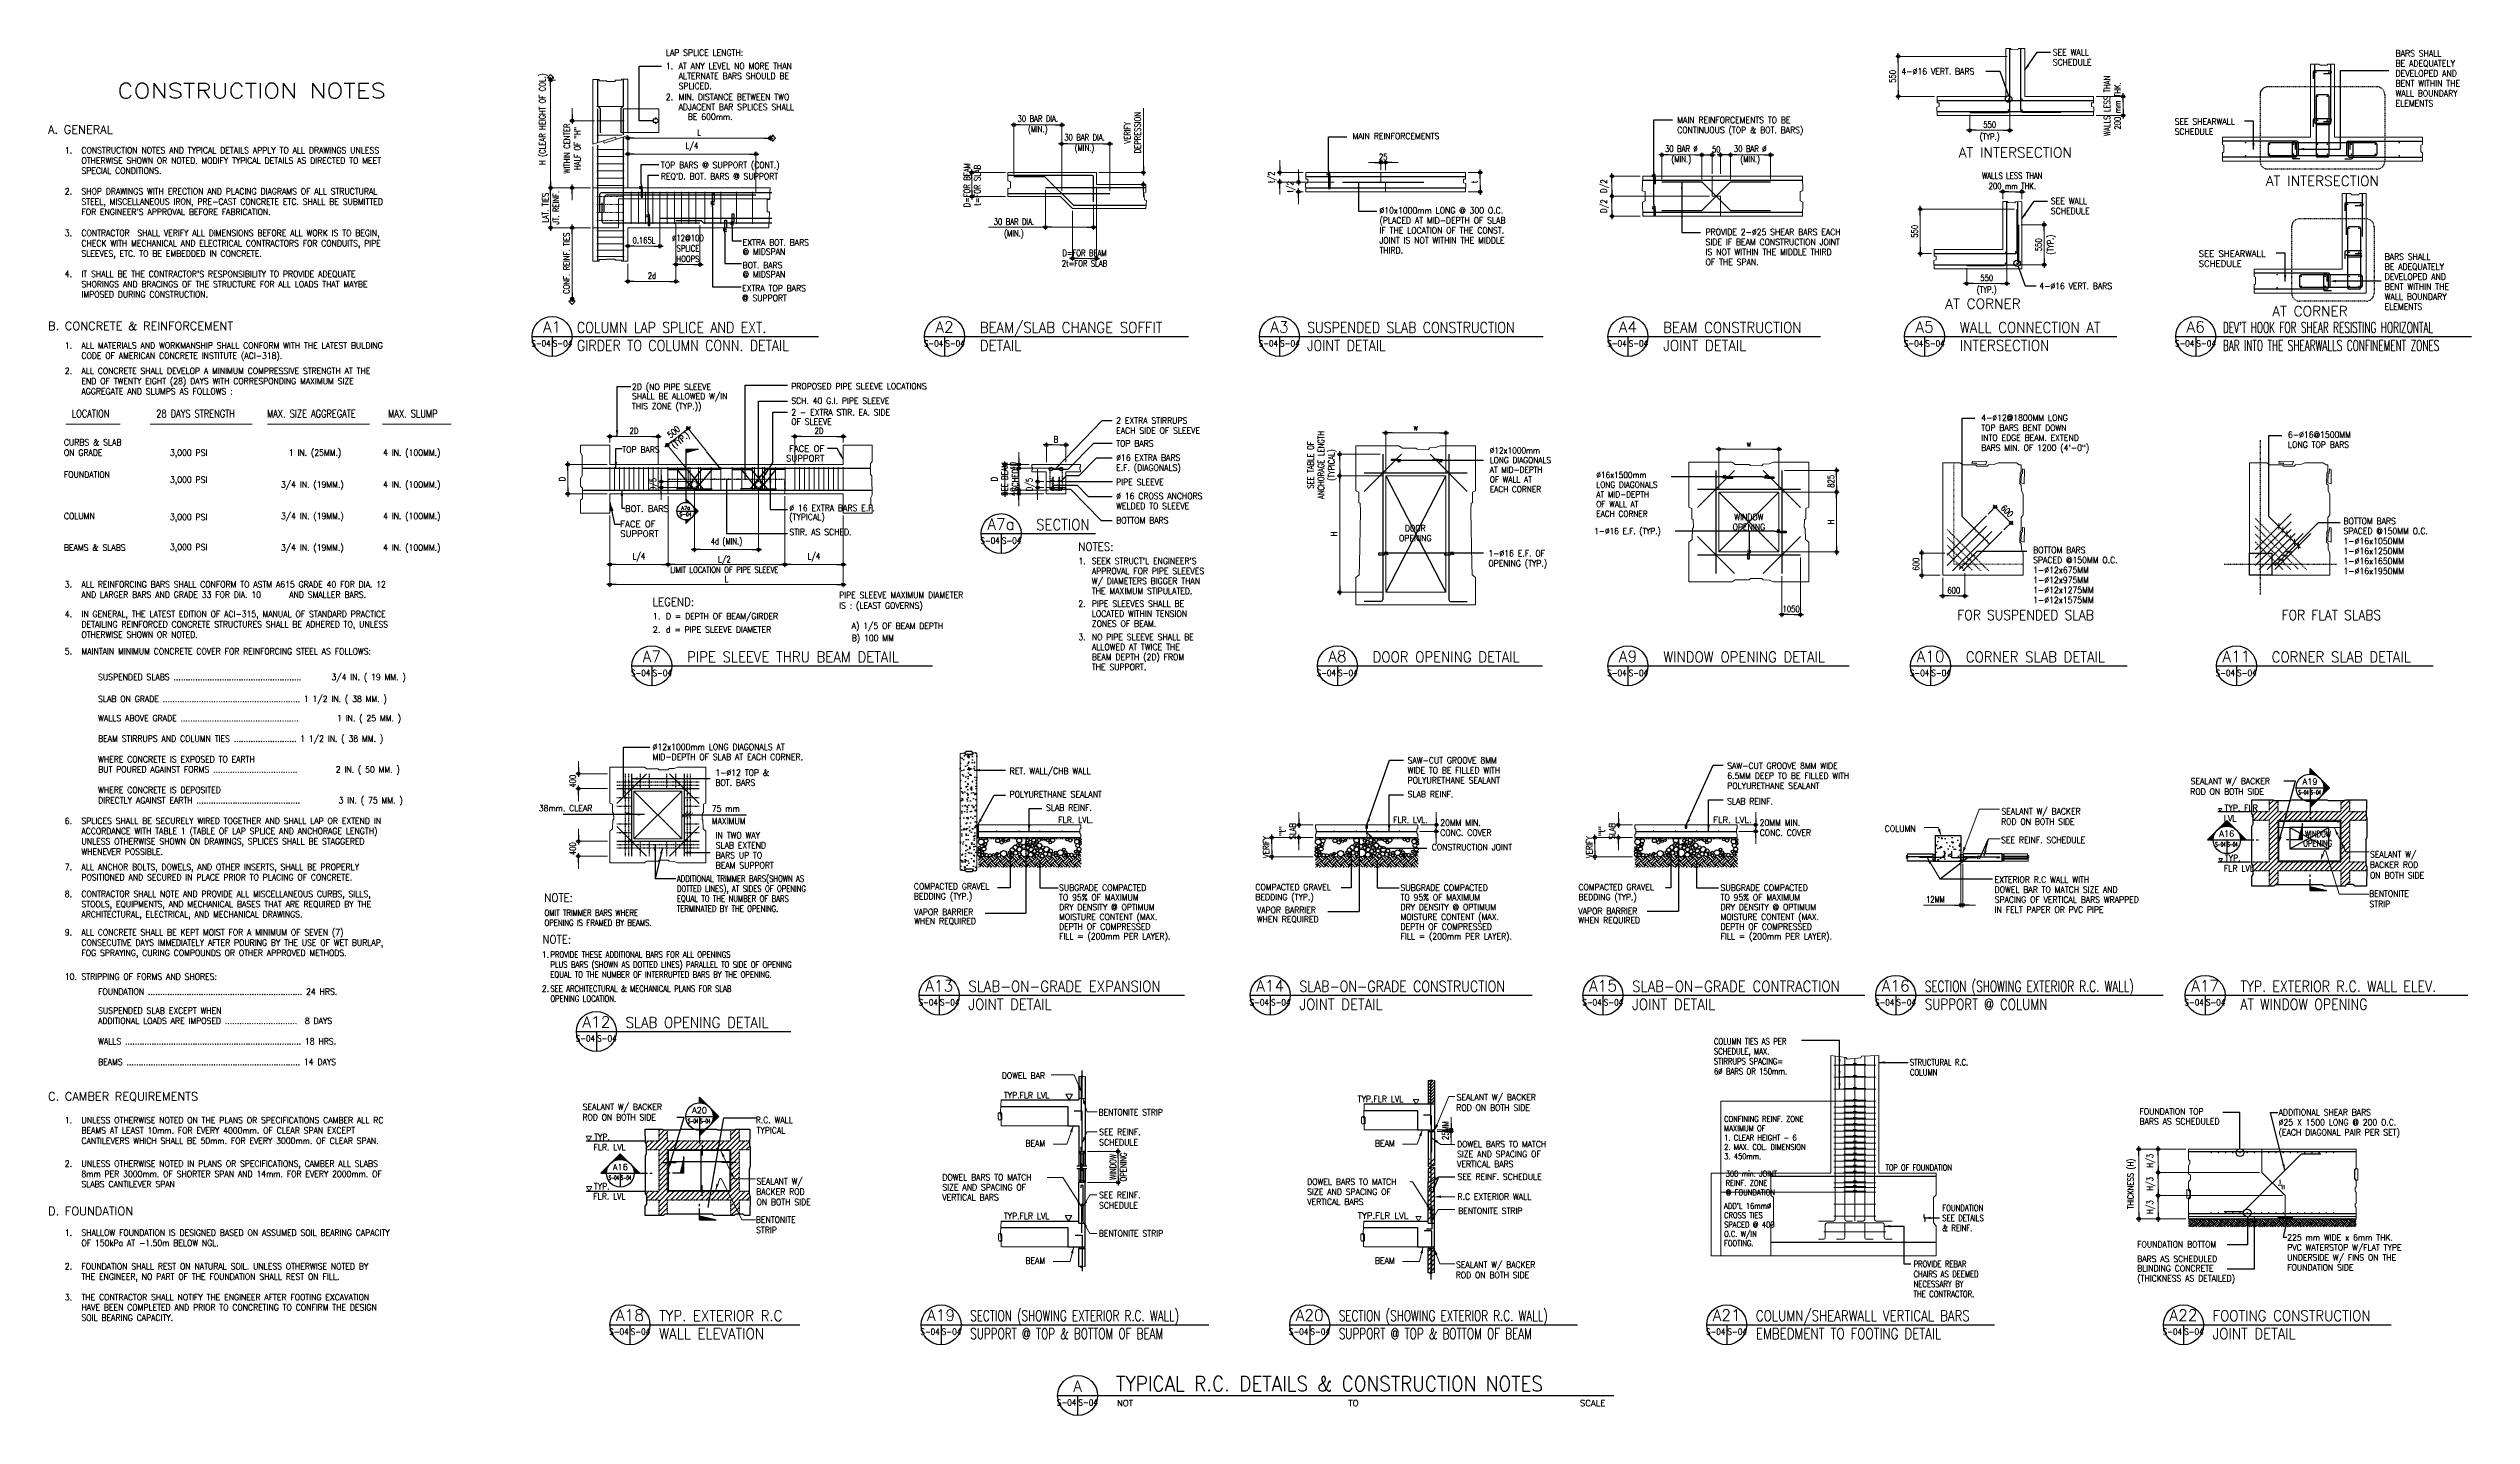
# Model space of a CAD drawing. Header units: millimetres. Extents: x 3475 to 3878, y 2024 to 2251.
import ezdxf
from ezdxf.enums import TextEntityAlignment as Align

# ---------------------------------------------------------------- set-up
doc = ezdxf.new("R2010")
doc.units = ezdxf.units.MM
for name, pattern in [('HID', [0.3, 0.2, -0.1]), ('HIDDEN', [0.375, 0.25, -0.125]), ('HIDDEN2', [0.1875, 0.125, -0.0625]), ('LEOJ', [0.3, 0.2, -0.1]), ('PHANTOM', [2.5, 1.25, -0.25, 0.25, -0.25, 0.25, -0.25])]:
    doc.linetypes.add(name, pattern=pattern)
for name, color, linetype in [('1R', 1, 'Continuous'), ('3G', 3, 'Continuous'), ('5B', 5, 'Continuous'), ('6M', 6, 'Continuous'), ('8G', 8, 'Continuous'), ('DIM', 8, 'Continuous'), ('SHE', 8, 'Continuous'), ('TB', 5, 'Continuous'), ('TC', 4, 'Continuous'), ('TG', 3, 'Continuous'), ('title', 3, 'Continuous'), ('TM', 6, 'Continuous')]:
    doc.layers.add(name, color=color, linetype=linetype)
for name, color, linetype, lineweight in [('2Y', 3, 'Continuous', 9), ('4C', 4, 'Continuous', 9), ('ST-DIM_E', 250, 'Continuous', 13)]:
    doc.layers.add(name, color=color, linetype=linetype, lineweight=lineweight)
doc.styles.add('100CL', font='romans.shx', dxfattribs={"height": 250})
doc.styles.add('140CL', font='romans.shx', dxfattribs={"height": 0.35})
doc.styles.add('175CL', font='ROMANS.shx', dxfattribs={"height": 0.45})
doc.styles.add('240CL', font='ROMANS.shx', dxfattribs={"height": 0.6})
doc.styles.add('A', font='ROMANS', dxfattribs={"height": 350})
doc.styles.add('Dimension Text', font='simplex.shx')
doc.styles.add('FRED', font='romans', dxfattribs={"height": 0.6})
doc.styles.add('ROMANS', font='romans.shx', dxfattribs={"width": 0.8})
doc.styles.add('S-SHOWN', font='ROMANS.shx', dxfattribs={"height": 0.25})
doc.styles.add('S-TAKEN', font='ROMANS.shx', dxfattribs={"height": 0.25})
doc.dimstyles.new('Dim100', dxfattribs={"dimtxt": 0.2, "dimasz": 0.1, "dimexe": 0.1, "dimexo": 0.1, "dimgap": 0.1, "dimtad": 1, "dimzin": 0, "dimdsep": 46, "dimtxsty": 'Dimension Text', "dimblk": 'ARCHTICK', "dimcen": 0.1, "dimdle": 0.1, "dimclrd": 1, "dimclre": 1, "dimclrt": 4, "dimadec": 0, "dimazin": 0, "dimtfac": 1, "dimtix": 1, "dimtmove": 1, "dimatfit": 3, "dimfxl": 1, "dimtolj": 1, "dimtzin": 0, "dimarcsym": 0})
doc.dimstyles.new('DIM150', dxfattribs={"dimscale": 150, "dimtxt": 2.5, "dimasz": 2.5, "dimexe": 1, "dimexo": 1, "dimgap": 1, "dimtad": 1, "dimdec": 0, "dimzin": 0, "dimdsep": 46, "dimtxsty": 'ROMANS', "dimblk": 'DIM1', "dimcen": 1, "dimclrd": 8, "dimclre": 8, "dimclrt": 3, "dimadec": 0, "dimazin": 0, "dimtfac": 1, "dimtdec": 0, "dimtofl": 0, "dimtmove": 0, "dimatfit": 3, "dimfxl": 1, "dimtolj": 1, "dimtzin": 0, "dimarcsym": 0})
pattern_1 = [(45, (-34835, 3042.08), (-136.9395, 136.9395), [])]

# ---------------------------------------------------------------- blocks, each defined once
blk = doc.blocks.new('DIM1')
at = {"color": 0}
blk.add_line((-1, 0), (0.5, 0), dxfattribs=at)
at = {"color": 3}
blk.add_circle((0, 0), 0.25, dxfattribs=at)
blk = doc.blocks.new('*D10')
at = {"layer": 'Defpoints', "color": 0, "transparency": 16777216}
for p in [(198244, -16470), (195724, -18220), (198244, -18220)]:
    blk.add_point(p, dxfattribs=at)
at = {"layer": 'DIM', "color": 8, "lineweight": -2, "transparency": 16777216}
for p, q in [((198094, -16470), (195574, -16470)), ((195724, -16845), (195724, -17845)), ((198094, -18220), (195574, -18220))]:
    blk.add_line(p, q, dxfattribs=at)
at = {"layer": 'DIM', "color": 8, "lineweight": -2, "transparency": 16777216, "xscale": 375, "yscale": 375, "zscale": 375}
for p, rotation in [((195724, -16470), 90), ((195724, -18220), 270)]:
    blk.add_blockref('DIM1', p, dxfattribs=dict(at, rotation=rotation))
at = {"layer": 'DIM', "color": 3, "transparency": 16777216, "insert": (195387, -17345), "char_height": 375, "attachment_point": 5, "rotation": 90, "style": 'ROMANS'}
blk.add_mtext('\\A1;D', dxfattribs=at)
blk = doc.blocks.new('DIMBLK')
at = {"layer": '2Y'}
blk.add_lwpolyline([(-5, 0, 2, 0, 0), (0, 0, 0, 0, 0)], format="xyseb", dxfattribs=at)
blk = doc.blocks.new('*D11')
at = {"layer": 'Defpoints', "color": 0, "transparency": 16777216}
for p in [(281834, -95), (281834, -688), (282985, -688)]:
    blk.add_point(p, dxfattribs=at)
at = {"layer": 'DIM', "color": 8, "lineweight": -2, "transparency": 16777216}
for p, q in [((281834, -538), (281834, 55)), ((282985, -538), (282985, 55)), ((282610, -95), (282209, -95))]:
    blk.add_line(p, q, dxfattribs=at)
at = {"layer": 'DIM', "color": 8, "lineweight": -2, "transparency": 16777216, "xscale": 375, "yscale": 375, "zscale": 375, "rotation": 180}
blk.add_blockref('DIM1', (281834, -95), dxfattribs=at)
at = {"layer": 'DIM', "color": 8, "lineweight": -2, "transparency": 16777216, "xscale": 375, "yscale": 375, "zscale": 375}
blk.add_blockref('DIM1', (282985, -95), dxfattribs=at)
at = {"layer": 'DIM', "color": 3, "transparency": 16777216, "insert": (282410, 555), "char_height": 375, "attachment_point": 5, "style": 'ROMANS'}
blk.add_mtext('\\A1;WALLS LESS THAN\\P200 mm THK.', dxfattribs=at)
blk = doc.blocks.new('*D12')
at = {"layer": 'Defpoints', "color": 0, "transparency": 16777216}
for p in [(238444, 484), (240008, 1059), (241860, 484)]:
    blk.add_point(p, dxfattribs=at)
at = {"layer": 'DIM', "color": 8, "lineweight": -2, "transparency": 16777216}
for p, q in [((238444, 1434), (238444, 1809)), ((239858, 1059), (238294, 1059)), ((241710, 484), (238294, 484)), ((238444, 109), (238444, -266))]:
    blk.add_line(p, q, dxfattribs=at)
at = {"layer": 'DIM', "color": 8, "lineweight": -2, "transparency": 16777216, "xscale": 375, "yscale": 375, "zscale": 375}
for p, rotation in [((238444, 1059), 270), ((238444, 484), 90)]:
    blk.add_blockref('DIM1', p, dxfattribs=dict(at, rotation=rotation))
at = {"layer": 'DIM', "color": 3, "transparency": 16777216, "insert": (238009, 772), "char_height": 375, "attachment_point": 5, "rotation": 90, "style": 'ROMANS'}
blk.add_mtext('\\A1;t/2', dxfattribs=at)
blk = doc.blocks.new('*D13')
at = {"layer": 'Defpoints', "color": 0, "transparency": 16777216}
for p in [(239571, 484), (241860, 484), (240008, -91)]:
    blk.add_point(p, dxfattribs=at)
at = {"layer": 'DIM', "color": 8, "lineweight": -2, "transparency": 16777216}
for p, q in [((241710, 484), (239421, 484)), ((239571, 859), (239571, 1234)), ((239858, -91), (239421, -91)), ((239571, -466), (239571, -841))]:
    blk.add_line(p, q, dxfattribs=at)
at = {"layer": 'DIM', "color": 8, "lineweight": -2, "transparency": 16777216, "xscale": 375, "yscale": 375, "zscale": 375}
for p, rotation in [((239571, 484), 270), ((239571, -91), 90)]:
    blk.add_blockref('DIM1', p, dxfattribs=dict(at, rotation=rotation))
at = {"layer": 'DIM', "color": 3, "transparency": 16777216, "insert": (239135, 196), "char_height": 375, "attachment_point": 5, "rotation": 90, "style": 'ROMANS'}
blk.add_mtext('\\A1;t/2', dxfattribs=at)
blk = doc.blocks.new('*D14')
at = {"layer": 'Defpoints', "color": 0, "transparency": 16777216}
for p in [(244802, 1657), (244515, 1059), (244802, 1059)]:
    blk.add_point(p, dxfattribs=at)
at = {"layer": 'DIM', "color": 8, "lineweight": -2, "transparency": 16777216}
for p, q in [((244140, 1657), (243765, 1657)), ((244515, 1209), (244515, 1807)), ((244802, 1209), (244802, 1807)), ((245177, 1657), (245552, 1657))]:
    blk.add_line(p, q, dxfattribs=at)
at = {"layer": 'DIM', "color": 8, "lineweight": -2, "transparency": 16777216, "xscale": 375, "yscale": 375, "zscale": 375}
blk.add_blockref('DIM1', (244515, 1657), dxfattribs=at)
at = {"layer": 'DIM', "color": 8, "lineweight": -2, "transparency": 16777216, "xscale": 375, "yscale": 375, "zscale": 375, "rotation": 180}
blk.add_blockref('DIM1', (244802, 1657), dxfattribs=at)
at = {"layer": 'DIM', "color": 3, "transparency": 16777216, "insert": (244658, 1995), "char_height": 375, "attachment_point": 5, "style": 'ROMANS'}
blk.add_mtext('\\A1;25', dxfattribs=at)
blk = doc.blocks.new('*D15')
at = {"layer": 'Defpoints', "color": 0, "transparency": 16777216}
for p in [(249597, 1059), (249597, -91), (250474, -91)]:
    blk.add_point(p, dxfattribs=at)
at = {"layer": 'DIM', "color": 8, "lineweight": -2, "transparency": 16777216}
for p, q in [((249747, 1059), (250624, 1059)), ((250474, 684), (250474, 284)), ((249747, -91), (250624, -91))]:
    blk.add_line(p, q, dxfattribs=at)
at = {"layer": 'DIM', "color": 8, "lineweight": -2, "transparency": 16777216, "xscale": 375, "yscale": 375, "zscale": 375}
for p, rotation in [((250474, 1059), 90), ((250474, -91), 270)]:
    blk.add_blockref('DIM1', p, dxfattribs=dict(at, rotation=rotation))
at = {"layer": 'DIM', "color": 3, "transparency": 16777216, "insert": (250136, 484), "char_height": 375, "attachment_point": 5, "rotation": 90, "style": 'ROMANS'}
blk.add_mtext('\\A1;t', dxfattribs=at)
blk = doc.blocks.new('*D32')
at = {"layer": 'Defpoints', "color": 0, "transparency": 16777216}
for p in [(260231, 838), (258385, -360), (264392, -360)]:
    blk.add_point(p, dxfattribs=at)
at = {"layer": 'DIM', "color": 8, "lineweight": -2, "transparency": 16777216}
for p, q in [((260081, 838), (258235, 838)), ((258385, 463), (258385, 15)), ((264242, -360), (258235, -360))]:
    blk.add_line(p, q, dxfattribs=at)
at = {"layer": 'DIM', "color": 8, "lineweight": -2, "transparency": 16777216, "xscale": 375, "yscale": 375, "zscale": 375}
for p, rotation in [((258385, 838), 90), ((258385, -360), 270)]:
    blk.add_blockref('DIM1', p, dxfattribs=dict(at, rotation=rotation))
at = {"layer": 'DIM', "color": 3, "transparency": 16777216, "insert": (257950, 239), "char_height": 375, "attachment_point": 5, "rotation": 90, "style": 'ROMANS'}
blk.add_mtext('\\A1;D/2', dxfattribs=at)
blk = doc.blocks.new('*D33')
at = {"layer": 'Defpoints', "color": 0, "transparency": 16777216}
for p in [(258385, -360), (264392, -360), (260231, -1558)]:
    blk.add_point(p, dxfattribs=at)
at = {"layer": 'DIM', "color": 8, "lineweight": -2, "transparency": 16777216}
for p, q in [((264242, -360), (258235, -360)), ((258385, -1183), (258385, -735)), ((260081, -1558), (258235, -1558))]:
    blk.add_line(p, q, dxfattribs=at)
at = {"layer": 'DIM', "color": 8, "lineweight": -2, "transparency": 16777216, "xscale": 375, "yscale": 375, "zscale": 375}
for p, rotation in [((258385, -360), 90), ((258385, -1558), 270)]:
    blk.add_blockref('DIM1', p, dxfattribs=dict(at, rotation=rotation))
at = {"layer": 'DIM', "color": 3, "transparency": 16777216, "insert": (257950, -959), "char_height": 375, "attachment_point": 5, "rotation": 90, "style": 'ROMANS'}
blk.add_mtext('\\A1;D/2', dxfattribs=at)
blk = doc.blocks.new('*D34')
at = {"layer": 'Defpoints', "color": 0, "transparency": 16777216}
for p in [(264892, 2112), (264392, 838), (264892, 838)]:
    blk.add_point(p, dxfattribs=at)
at = {"layer": 'DIM', "color": 8, "lineweight": -2, "transparency": 16777216}
for p, q in [((264017, 2112), (263642, 2112)), ((264392, 988), (264392, 2262)), ((264892, 988), (264892, 2262)), ((265267, 2112), (265642, 2112))]:
    blk.add_line(p, q, dxfattribs=at)
at = {"layer": 'DIM', "color": 8, "lineweight": -2, "transparency": 16777216, "xscale": 375, "yscale": 375, "zscale": 375}
blk.add_blockref('DIM1', (264392, 2112), dxfattribs=at)
at = {"layer": 'DIM', "color": 8, "lineweight": -2, "transparency": 16777216, "xscale": 375, "yscale": 375, "zscale": 375, "rotation": 180}
blk.add_blockref('DIM1', (264892, 2112), dxfattribs=at)
at = {"layer": 'DIM', "color": 3, "transparency": 16777216, "insert": (264642, 2450), "char_height": 375, "attachment_point": 5, "style": 'ROMANS'}
blk.add_mtext('\\A1;50', dxfattribs=at)
blk = doc.blocks.new('*D35')
at = {"layer": 'Defpoints', "color": 0, "transparency": 16777216}
for p in [(225366, 3913), (222490, 808), (225366, -199)]:
    blk.add_point(p, dxfattribs=at)
at = {"layer": 'DIM', "color": 8, "lineweight": -2, "transparency": 16777216}
for p, q in [((222490, 958), (222490, 4063)), ((222865, 3913), (224991, 3913)), ((225366, -49), (225366, 4063))]:
    blk.add_line(p, q, dxfattribs=at)
at = {"layer": 'DIM', "color": 8, "lineweight": -2, "transparency": 16777216, "xscale": 375, "yscale": 375, "zscale": 375, "rotation": 180}
blk.add_blockref('DIM1', (222490, 3913), dxfattribs=at)
at = {"layer": 'DIM', "color": 8, "lineweight": -2, "transparency": 16777216, "xscale": 375, "yscale": 375, "zscale": 375}
blk.add_blockref('DIM1', (225366, 3913), dxfattribs=at)
at = {"layer": 'DIM', "color": 3, "transparency": 16777216, "insert": (223928, 3913), "char_height": 375, "attachment_point": 5, "style": 'ROMANS'}
blk.add_mtext('\\A1;30 BAR DIA.\\P(MIN.)', dxfattribs=at)
blk = doc.blocks.new('*D36')
at = {"layer": 'Defpoints', "color": 0, "transparency": 16777216}
for p in [(225366, 2779), (225366, -199), (228243, -199)]:
    blk.add_point(p, dxfattribs=at)
at = {"layer": 'DIM', "color": 8, "lineweight": -2, "transparency": 16777216}
for p, q in [((225366, -49), (225366, 2929)), ((228243, -49), (228243, 2929)), ((227868, 2779), (225741, 2779))]:
    blk.add_line(p, q, dxfattribs=at)
at = {"layer": 'DIM', "color": 8, "lineweight": -2, "transparency": 16777216, "xscale": 375, "yscale": 375, "zscale": 375, "rotation": 180}
blk.add_blockref('DIM1', (225366, 2779), dxfattribs=at)
at = {"layer": 'DIM', "color": 8, "lineweight": -2, "transparency": 16777216, "xscale": 375, "yscale": 375, "zscale": 375}
blk.add_blockref('DIM1', (228243, 2779), dxfattribs=at)
at = {"layer": 'DIM', "color": 3, "transparency": 16777216, "insert": (226731, 2789), "char_height": 375, "attachment_point": 5, "style": 'ROMANS'}
blk.add_mtext('\\A1;30 BAR DIA.\\P(MIN.)', dxfattribs=at)
blk = doc.blocks.new('*D37')
at = {"layer": 'Defpoints', "color": 0, "transparency": 16777216}
for p in [(227450, 1059), (227450, 340), (230263, 340)]:
    blk.add_point(p, dxfattribs=at)
at = {"layer": 'DIM', "color": 8, "lineweight": -2, "transparency": 16777216}
for p, q in [((230263, 1434), (230263, 4918)), ((227600, 1059), (230413, 1059)), ((227600, 340), (230413, 340)), ((230263, -35), (230263, -410))]:
    blk.add_line(p, q, dxfattribs=at)
at = {"layer": 'DIM', "color": 8, "lineweight": -2, "transparency": 16777216, "xscale": 375, "yscale": 375, "zscale": 375}
for p, rotation in [((230263, 1059), 270), ((230263, 340), 90)]:
    blk.add_blockref('DIM1', p, dxfattribs=dict(at, rotation=rotation))
at = {"layer": 'DIM', "color": 3, "transparency": 16777216, "insert": (229613, 3446), "char_height": 375, "attachment_point": 5, "rotation": 90, "style": 'ROMANS'}
blk.add_mtext('\\A1;VERIFY\\PDEPRESSION', dxfattribs=at)
blk = doc.blocks.new('*D38')
at = {"layer": 'Defpoints', "color": 0, "transparency": 16777216}
for p in [(227450, 340), (226011, -1098), (227450, -4094)]:
    blk.add_point(p, dxfattribs=at)
at = {"layer": 'DIM', "color": 8, "lineweight": -2, "transparency": 16777216}
for p, q in [((227450, 190), (227450, -4244)), ((226011, -1248), (226011, -4244)), ((226386, -4094), (227075, -4094))]:
    blk.add_line(p, q, dxfattribs=at)
at = {"layer": 'DIM', "color": 8, "lineweight": -2, "transparency": 16777216, "xscale": 375, "yscale": 375, "zscale": 375, "rotation": 180}
blk.add_blockref('DIM1', (226011, -4094), dxfattribs=at)
at = {"layer": 'DIM', "color": 8, "lineweight": -2, "transparency": 16777216, "xscale": 375, "yscale": 375, "zscale": 375}
blk.add_blockref('DIM1', (227450, -4094), dxfattribs=at)
at = {"layer": 'DIM', "color": 3, "transparency": 16777216, "insert": (226731, -4089), "char_height": 375, "attachment_point": 5, "style": 'ROMANS'}
blk.add_mtext('\\A1;D=FOR BEAM\\P2t=FOR SLAB', dxfattribs=at)
blk = doc.blocks.new('*D39')
at = {"layer": 'Defpoints', "color": 0, "transparency": 16777216}
for p in [(224393, 160), (227270, -709), (224393, -2226)]:
    blk.add_point(p, dxfattribs=at)
at = {"layer": 'DIM', "color": 8, "lineweight": -2, "transparency": 16777216}
for p, q in [((224393, 10), (224393, -2376)), ((227270, -859), (227270, -2376)), ((224393, -2226), (220975, -2226)), ((226895, -2226), (224768, -2226))]:
    blk.add_line(p, q, dxfattribs=at)
at = {"layer": 'DIM', "color": 8, "lineweight": -2, "transparency": 16777216, "xscale": 375, "yscale": 375, "zscale": 375, "rotation": 180}
blk.add_blockref('DIM1', (224393, -2226), dxfattribs=at)
at = {"layer": 'DIM', "color": 8, "lineweight": -2, "transparency": 16777216, "xscale": 375, "yscale": 375, "zscale": 375}
blk.add_blockref('DIM1', (227270, -2226), dxfattribs=at)
at = {"layer": 'DIM', "color": 3, "transparency": 16777216, "char_height": 375, "attachment_point": 5, "style": 'ROMANS'}
for s, insert in [('\\A1;30 BAR DIA.', (222497, -1888)), ('\\A1;(MIN.)', (222497, -2662))]:
    blk.add_mtext(s, dxfattribs=dict(at, insert=insert))
blk = doc.blocks.new('*D40')
at = {"layer": 'Defpoints', "color": 0, "transparency": 16777216}
for p in [(222136, 1059), (219969, -379), (222136, -379)]:
    blk.add_point(p, dxfattribs=at)
at = {"layer": 'DIM', "color": 8, "lineweight": -2, "transparency": 16777216}
for p, q in [((221986, 1059), (219819, 1059)), ((219969, 684), (219969, -4)), ((221986, -379), (219819, -379))]:
    blk.add_line(p, q, dxfattribs=at)
at = {"layer": 'DIM', "color": 8, "lineweight": -2, "transparency": 16777216, "xscale": 375, "yscale": 375, "zscale": 375}
for p, rotation in [((219969, 1059), 90), ((219969, -379), 270)]:
    blk.add_blockref('DIM1', p, dxfattribs=dict(at, rotation=rotation))
at = {"layer": 'DIM', "color": 3, "transparency": 16777216, "insert": (219986, 292), "char_height": 375, "attachment_point": 5, "rotation": 90, "style": 'ROMANS'}
blk.add_mtext('\\A1;D=FOR BEAM\\Pt=FOR SLAB', dxfattribs=at)
blk = doc.blocks.new('*D41')
at = {"layer": 'Defpoints', "color": 0, "transparency": 16777216}
for p in [(199336, -2255), (201254, -1680), (201254, -3353)]:
    blk.add_point(p, dxfattribs=at)
at = {"layer": 'DIM', "color": 8, "lineweight": -2, "transparency": 16777216}
for p, q in [((199336, -2405), (199336, -3503)), ((201254, -1830), (201254, -3503)), ((199711, -3353), (200879, -3353))]:
    blk.add_line(p, q, dxfattribs=at)
at = {"layer": 'DIM', "color": 8, "lineweight": -2, "transparency": 16777216, "xscale": 375, "yscale": 375, "zscale": 375, "rotation": 180}
blk.add_blockref('DIM1', (199336, -3353), dxfattribs=at)
at = {"layer": 'DIM', "color": 8, "lineweight": -2, "transparency": 16777216, "xscale": 375, "yscale": 375, "zscale": 375}
blk.add_blockref('DIM1', (201254, -3353), dxfattribs=at)
at = {"layer": 'DIM', "color": 3, "transparency": 16777216, "insert": (200295, -3015), "char_height": 375, "attachment_point": 5, "style": 'ROMANS'}
blk.add_mtext('\\A1;0.165L', dxfattribs=at)
blk = doc.blocks.new('*D42')
at = {"layer": 'Defpoints', "color": 0, "transparency": 16777216}
for p in [(202213, -1823), (203651, -1967), (203651, -4460)]:
    blk.add_point(p, dxfattribs=at)
at = {"layer": 'DIM', "color": 8, "lineweight": -2, "transparency": 16777216}
for p, q in [((202213, -1973), (202213, -4610)), ((203651, -2117), (203651, -4610)), ((202588, -4460), (203276, -4460))]:
    blk.add_line(p, q, dxfattribs=at)
at = {"layer": 'DIM', "color": 8, "lineweight": -2, "transparency": 16777216, "xscale": 375, "yscale": 375, "zscale": 375, "rotation": 180}
blk.add_blockref('DIM1', (202213, -4460), dxfattribs=at)
at = {"layer": 'DIM', "color": 8, "lineweight": -2, "transparency": 16777216, "xscale": 375, "yscale": 375, "zscale": 375}
blk.add_blockref('DIM1', (203651, -4460), dxfattribs=at)
at = {"layer": 'DIM', "color": 3, "transparency": 16777216, "insert": (202932, -3498), "char_height": 375, "attachment_point": 5, "style": 'ROMANS'}
blk.add_mtext('\\A1;%%c12@100\\PSPLICE\\PHOOPS', dxfattribs=at)
blk = doc.blocks.new('*D43')
at = {"layer": 'Defpoints', "color": 0, "transparency": 16777216}
for p in [(202213, -1823), (199336, -4265), (202213, -5476)]:
    blk.add_point(p, dxfattribs=at)
at = {"layer": 'DIM', "color": 8, "lineweight": -2, "transparency": 16777216}
for p, q in [((202213, -1973), (202213, -5626)), ((199336, -4415), (199336, -5626)), ((199711, -5476), (201838, -5476))]:
    blk.add_line(p, q, dxfattribs=at)
at = {"layer": 'DIM', "color": 8, "lineweight": -2, "transparency": 16777216, "xscale": 375, "yscale": 375, "zscale": 375, "rotation": 180}
blk.add_blockref('DIM1', (199336, -5476), dxfattribs=at)
at = {"layer": 'DIM', "color": 8, "lineweight": -2, "transparency": 16777216, "xscale": 375, "yscale": 375, "zscale": 375}
blk.add_blockref('DIM1', (202213, -5476), dxfattribs=at)
at = {"layer": 'DIM', "color": 3, "transparency": 16777216, "insert": (200775, -5139), "char_height": 375, "attachment_point": 5, "style": 'ROMANS'}
blk.add_mtext('\\A1;2d', dxfattribs=at)
blk = doc.blocks.new('_ArchTick')
at = {"color": 0, "linetype": 'ByBlock', "const_width": 0.15}
blk.add_lwpolyline([(-0.5, -0.5), (0.5, 0.5)], dxfattribs=at)
blk = doc.blocks.new('*D44')
at = {"layer": 'Defpoints', "color": 0, "transparency": 16777216}
for p in [(199049, 4889), (201183, 4889), (198905, 3451)]:
    blk.add_point(p, dxfattribs=at)
at = {"layer": 'DIM', "color": 1, "lineweight": -2, "transparency": 16777216}
for p, q in [((199049, 4889), (201183, 4889)), ((201183, 3451), (201183, 4889)), ((198905, 3451), (201183, 3451))]:
    blk.add_line(p, q, dxfattribs=at)
at = {"layer": 'DIM', "color": 1, "lineweight": -2, "transparency": 16777216, "xscale": 0.1, "yscale": 0.1, "zscale": 0.1}
for p, rotation in [((201183, 4889), 90), ((201183, 3451), 270)]:
    blk.add_blockref('_ArchTick', p, dxfattribs=dict(at, rotation=rotation))
blk = doc.blocks.new('*D45')
at = {"layer": 'Defpoints', "color": 0, "transparency": 16777216}
for p in [(207008, 2167), (199336, 142), (207008, -289)]:
    blk.add_point(p, dxfattribs=at)
at = {"layer": 'DIM', "color": 8, "lineweight": -2, "transparency": 16777216}
for p, q in [((199336, 292), (199336, 2317)), ((199711, 2167), (206633, 2167)), ((207008, -139), (207008, 2317))]:
    blk.add_line(p, q, dxfattribs=at)
at = {"layer": 'DIM', "color": 8, "lineweight": -2, "transparency": 16777216, "xscale": 375, "yscale": 375, "zscale": 375, "rotation": 180}
blk.add_blockref('DIM1', (199336, 2167), dxfattribs=at)
at = {"layer": 'DIM', "color": 8, "lineweight": -2, "transparency": 16777216, "xscale": 375, "yscale": 375, "zscale": 375}
blk.add_blockref('DIM1', (207008, 2167), dxfattribs=at)
at = {"layer": 'DIM', "color": 3, "transparency": 16777216, "insert": (203172, 2603), "char_height": 375, "attachment_point": 5, "style": 'ROMANS'}
blk.add_mtext('\\A1;L/4', dxfattribs=at)
blk = doc.blocks.new('*D46')
at = {"layer": 'Defpoints', "color": 0, "transparency": 16777216}
for p in [(207859, 3122), (207859, 2877), (199336, 142)]:
    blk.add_point(p, dxfattribs=at)
at = {"layer": 'DIM', "color": 8, "lineweight": -2, "transparency": 16777216}
for p, q in [((199336, 292), (199336, 3272)), ((199711, 3122), (207484, 3122)), ((207859, 3027), (207859, 3272))]:
    blk.add_line(p, q, dxfattribs=at)
at = {"layer": 'DIM', "color": 8, "lineweight": -2, "transparency": 16777216, "xscale": 375, "yscale": 375, "zscale": 375, "rotation": 180}
blk.add_blockref('DIM1', (199336, 3122), dxfattribs=at)
at = {"layer": 'DIM', "color": 8, "lineweight": -2, "transparency": 16777216, "xscale": 375, "yscale": 375, "zscale": 375}
blk.add_blockref('DIM1', (207859, 3122), dxfattribs=at)
at = {"layer": 'DIM', "color": 3, "transparency": 16777216, "insert": (203597, 3459), "char_height": 375, "attachment_point": 5, "style": 'ROMANS'}
blk.add_mtext('\\A1;L', dxfattribs=at)
blk = doc.blocks.new('*D16')
at = {"layer": 'Defpoints', "color": 0, "transparency": 16777216}
for p in [(197227, 142), (194695, -2255), (197227, -2255)]:
    blk.add_point(p, dxfattribs=at)
at = {"layer": 'DIM', "color": 8, "lineweight": -2, "transparency": 16777216}
for p, q in [((197077, 142), (194545, 142)), ((194695, -233), (194695, -1880)), ((197077, -2255), (194545, -2255))]:
    blk.add_line(p, q, dxfattribs=at)
at = {"layer": 'DIM', "color": 8, "lineweight": -2, "transparency": 16777216, "xscale": 375, "yscale": 375, "zscale": 375}
for p, rotation in [((194695, 142), 90), ((194695, -2255), 270)]:
    blk.add_blockref('DIM1', p, dxfattribs=dict(at, rotation=rotation))
at = {"layer": 'DIM', "color": 3, "transparency": 16777216, "insert": (194695, -1056), "char_height": 375, "attachment_point": 5, "rotation": 90, "style": 'ROMANS'}
blk.add_mtext('\\A1;LAT. TIES\\PJT. REINF.', dxfattribs=at)
blk = doc.blocks.new('*D17')
at = {"layer": 'Defpoints', "color": 0, "transparency": 16777216}
for p in [(197227, -2255), (195982, -6519), (195982, -6519)]:
    blk.add_point(p, dxfattribs=at)
at = {"layer": 'DIM', "color": 8, "lineweight": -2, "transparency": 16777216}
for p, q in [((197077, -2255), (195832, -2255)), ((195982, -2630), (195982, -6144))]:
    blk.add_line(p, q, dxfattribs=at)
at = {"layer": 'DIM', "color": 8, "lineweight": -2, "transparency": 16777216, "xscale": 375, "yscale": 375, "zscale": 375}
for p, rotation in [((195982, -2255), 90), ((195982, -6519), 270)]:
    blk.add_blockref('DIM1', p, dxfattribs=dict(at, rotation=rotation))
at = {"layer": 'DIM', "color": 3, "transparency": 16777216, "insert": (195645, -4387), "char_height": 375, "attachment_point": 5, "rotation": 90, "style": 'ROMANS'}
blk.add_mtext('\\A1;CONF. REINF. TIES', dxfattribs=at)
blk = doc.blocks.new('*D18')
at = {"layer": 'Defpoints', "color": 0, "transparency": 16777216}
for p in [(195982, 4169), (197466, 4169), (197227, 142)]:
    blk.add_point(p, dxfattribs=at)
at = {"layer": 'DIM', "color": 8, "lineweight": -2, "transparency": 16777216}
for p, q in [((195982, 4544), (195982, 4919)), ((197316, 4169), (195832, 4169)), ((197077, 142), (195832, 142)), ((195982, -233), (195982, -608))]:
    blk.add_line(p, q, dxfattribs=at)
at = {"layer": 'DIM', "color": 8, "lineweight": -2, "transparency": 16777216, "xscale": 375, "yscale": 375, "zscale": 375}
for p, rotation in [((195982, 4169), 270), ((195982, 142), 90)]:
    blk.add_blockref('DIM1', p, dxfattribs=dict(at, rotation=rotation))
at = {"layer": 'DIM', "color": 3, "transparency": 16777216, "insert": (195978, 2497), "char_height": 375, "attachment_point": 5, "rotation": 90, "style": 'ROMANS'}
blk.add_mtext('\\A1;WITHIN CENTER\\PHALF OF "H"', dxfattribs=at)
blk = doc.blocks.new('*D19')
at = {"layer": 'Defpoints', "color": 0, "transparency": 16777216}
for p in [(194695, 6599), (195130, 6599), (197227, 142)]:
    blk.add_point(p, dxfattribs=at)
at = {"layer": 'DIM', "color": 8, "lineweight": -2, "transparency": 16777216}
for p, q in [((194980, 6599), (194545, 6599)), ((194695, 517), (194695, 6224)), ((197077, 142), (194545, 142))]:
    blk.add_line(p, q, dxfattribs=at)
at = {"layer": 'DIM', "color": 8, "lineweight": -2, "transparency": 16777216, "xscale": 375, "yscale": 375, "zscale": 375}
for p, rotation in [((194695, 6599), 90), ((194695, 142), 270)]:
    blk.add_blockref('DIM1', p, dxfattribs=dict(at, rotation=rotation))
at = {"layer": 'DIM', "color": 3, "transparency": 16777216, "insert": (194259, 4260), "char_height": 375, "attachment_point": 5, "rotation": 90, "style": 'ROMANS'}
blk.add_mtext('\\A1;H (CLEAR HEIGHT OF COL.)', dxfattribs=at)
blk = doc.blocks.new('*D20')
at = {"layer": 'Defpoints', "color": 0, "transparency": 16777216}
for p in [(225608, -15295), (224441, -16470), (225608, -16470)]:
    blk.add_point(p, dxfattribs=at)
at = {"layer": 'DIM', "color": 8, "lineweight": -2, "transparency": 16777216}
for p, q in [((224441, -16320), (224441, -15145)), ((224816, -15295), (225233, -15295)), ((225608, -16320), (225608, -15145))]:
    blk.add_line(p, q, dxfattribs=at)
at = {"layer": 'DIM', "color": 8, "lineweight": -2, "transparency": 16777216, "xscale": 375, "yscale": 375, "zscale": 375, "rotation": 180}
blk.add_blockref('DIM1', (224441, -15295), dxfattribs=at)
at = {"layer": 'DIM', "color": 8, "lineweight": -2, "transparency": 16777216, "xscale": 375, "yscale": 375, "zscale": 375}
blk.add_blockref('DIM1', (225608, -15295), dxfattribs=at)
at = {"layer": 'DIM', "color": 3, "transparency": 16777216, "insert": (225024, -14957), "char_height": 375, "attachment_point": 5, "style": 'ROMANS'}
blk.add_mtext('\\A1;B', dxfattribs=at)
blk = doc.blocks.new('*D21')
at = {"layer": 'Defpoints', "color": 0, "transparency": 16777216}
for p in [(198244, -19387), (212246, -19387), (212246, -23678)]:
    blk.add_point(p, dxfattribs=at)
at = {"layer": 'DIM', "color": 8, "lineweight": -2, "transparency": 16777216}
for p, q in [((198244, -19537), (198244, -23828)), ((212246, -19537), (212246, -23828)), ((198619, -23678), (211871, -23678))]:
    blk.add_line(p, q, dxfattribs=at)
at = {"layer": 'DIM', "color": 8, "lineweight": -2, "transparency": 16777216, "xscale": 375, "yscale": 375, "zscale": 375, "rotation": 180}
blk.add_blockref('DIM1', (198244, -23678), dxfattribs=at)
at = {"layer": 'DIM', "color": 8, "lineweight": -2, "transparency": 16777216, "xscale": 375, "yscale": 375, "zscale": 375}
blk.add_blockref('DIM1', (212246, -23678), dxfattribs=at)
at = {"layer": 'DIM', "color": 3, "transparency": 16777216, "insert": (205245, -23340), "char_height": 375, "attachment_point": 5, "style": 'ROMANS'}
blk.add_mtext('\\A1;L', dxfattribs=at)
blk = doc.blocks.new('*D22')
at = {"layer": 'Defpoints', "color": 0, "transparency": 16777216}
for p in [(201744, -18220), (198244, -19387), (201744, -22474)]:
    blk.add_point(p, dxfattribs=at)
at = {"layer": 'DIM', "color": 8, "lineweight": -2, "transparency": 16777216}
for p, q in [((201744, -18370), (201744, -22624)), ((198244, -19537), (198244, -22624)), ((198619, -22474), (201369, -22474))]:
    blk.add_line(p, q, dxfattribs=at)
at = {"layer": 'DIM', "color": 8, "lineweight": -2, "transparency": 16777216, "xscale": 375, "yscale": 375, "zscale": 375, "rotation": 180}
blk.add_blockref('DIM1', (198244, -22474), dxfattribs=at)
at = {"layer": 'DIM', "color": 8, "lineweight": -2, "transparency": 16777216, "xscale": 375, "yscale": 375, "zscale": 375}
blk.add_blockref('DIM1', (201744, -22474), dxfattribs=at)
at = {"layer": 'DIM', "color": 3, "transparency": 16777216, "insert": (199994, -22039), "char_height": 375, "attachment_point": 5, "style": 'ROMANS'}
blk.add_mtext('\\A1;L/4', dxfattribs=at)
blk = doc.blocks.new('*D23')
at = {"layer": 'Defpoints', "color": 0, "transparency": 16777216}
for p in [(201744, -18220), (208745, -18220), (208745, -22474)]:
    blk.add_point(p, dxfattribs=at)
at = {"layer": 'DIM', "color": 8, "lineweight": -2, "transparency": 16777216}
for p, q in [((201744, -18370), (201744, -22624)), ((208745, -18370), (208745, -22624)), ((202119, -22474), (208370, -22474))]:
    blk.add_line(p, q, dxfattribs=at)
at = {"layer": 'DIM', "color": 8, "lineweight": -2, "transparency": 16777216, "xscale": 375, "yscale": 375, "zscale": 375, "rotation": 180}
blk.add_blockref('DIM1', (201744, -22474), dxfattribs=at)
at = {"layer": 'DIM', "color": 8, "lineweight": -2, "transparency": 16777216, "xscale": 375, "yscale": 375, "zscale": 375}
blk.add_blockref('DIM1', (208745, -22474), dxfattribs=at)
at = {"layer": 'DIM', "color": 3, "transparency": 16777216, "insert": (205121, -22477), "char_height": 375, "attachment_point": 5, "style": 'ROMANS'}
blk.add_mtext('\\A1;L/2\\PLIMIT LOCATION OF PIPE SLEEVE', dxfattribs=at)
blk = doc.blocks.new('*D24')
at = {"layer": 'Defpoints', "color": 0, "transparency": 16777216}
for p in [(208745, -18220), (212246, -19387), (208745, -22474)]:
    blk.add_point(p, dxfattribs=at)
at = {"layer": 'DIM', "color": 8, "lineweight": -2, "transparency": 16777216}
for p, q in [((208745, -18370), (208745, -22624)), ((212246, -19537), (212246, -22624)), ((211871, -22474), (209120, -22474))]:
    blk.add_line(p, q, dxfattribs=at)
at = {"layer": 'DIM', "color": 8, "lineweight": -2, "transparency": 16777216, "xscale": 375, "yscale": 375, "zscale": 375, "rotation": 180}
blk.add_blockref('DIM1', (208745, -22474), dxfattribs=at)
at = {"layer": 'DIM', "color": 8, "lineweight": -2, "transparency": 16777216, "xscale": 375, "yscale": 375, "zscale": 375}
blk.add_blockref('DIM1', (212246, -22474), dxfattribs=at)
at = {"layer": 'DIM', "color": 3, "transparency": 16777216, "insert": (210496, -22039), "char_height": 375, "attachment_point": 5, "style": 'ROMANS'}
blk.add_mtext('\\A1;L/4', dxfattribs=at)
blk = doc.blocks.new('*D25')
at = {"layer": 'Defpoints', "color": 0, "transparency": 16777216}
for p in [(203320, -17848), (207170, -17848), (207170, -21579)]:
    blk.add_point(p, dxfattribs=at)
at = {"layer": 'DIM', "color": 8, "lineweight": -2, "transparency": 16777216}
for p, q in [((203320, -17998), (203320, -21729)), ((207170, -17998), (207170, -21729)), ((203695, -21579), (206795, -21579))]:
    blk.add_line(p, q, dxfattribs=at)
at = {"layer": 'DIM', "color": 8, "lineweight": -2, "transparency": 16777216, "xscale": 375, "yscale": 375, "zscale": 375, "rotation": 180}
blk.add_blockref('DIM1', (203320, -21579), dxfattribs=at)
at = {"layer": 'DIM', "color": 8, "lineweight": -2, "transparency": 16777216, "xscale": 375, "yscale": 375, "zscale": 375}
blk.add_blockref('DIM1', (207170, -21579), dxfattribs=at)
at = {"layer": 'DIM', "color": 3, "transparency": 16777216, "insert": (205245, -21143), "char_height": 375, "attachment_point": 5, "style": 'ROMANS'}
blk.add_mtext('\\A1;4d (MIN.)', dxfattribs=at)
blk = doc.blocks.new('*D26')
at = {"layer": 'Defpoints', "color": 0, "transparency": 16777216}
for p in [(198244, -15303), (201145, -14785), (201145, -16630)]:
    blk.add_point(p, dxfattribs=at)
at = {"layer": 'DIM', "color": 8, "lineweight": -2, "transparency": 16777216}
for p, q in [((198244, -15153), (198244, -14635)), ((198619, -14785), (200770, -14785)), ((201145, -16480), (201145, -14635))]:
    blk.add_line(p, q, dxfattribs=at)
at = {"layer": 'DIM', "color": 8, "lineweight": -2, "transparency": 16777216, "xscale": 375, "yscale": 375, "zscale": 375, "rotation": 180}
blk.add_blockref('DIM1', (198244, -14785), dxfattribs=at)
at = {"layer": 'DIM', "color": 8, "lineweight": -2, "transparency": 16777216, "xscale": 375, "yscale": 375, "zscale": 375}
blk.add_blockref('DIM1', (201145, -14785), dxfattribs=at)
at = {"layer": 'DIM', "color": 3, "transparency": 16777216, "insert": (199694, -14448), "char_height": 375, "attachment_point": 5, "style": 'ROMANS'}
blk.add_mtext('\\A1;2D', dxfattribs=at)
blk = doc.blocks.new('*D27')
at = {"layer": 'Defpoints', "color": 0, "transparency": 16777216}
for p in [(209345, -14785), (212246, -15303), (209345, -16630)]:
    blk.add_point(p, dxfattribs=at)
at = {"layer": 'DIM', "color": 8, "lineweight": -2, "transparency": 16777216}
for p, q in [((209345, -16480), (209345, -14635)), ((211871, -14785), (209720, -14785)), ((212246, -15153), (212246, -14635))]:
    blk.add_line(p, q, dxfattribs=at)
at = {"layer": 'DIM', "color": 8, "lineweight": -2, "transparency": 16777216, "xscale": 375, "yscale": 375, "zscale": 375, "rotation": 180}
blk.add_blockref('DIM1', (209345, -14785), dxfattribs=at)
at = {"layer": 'DIM', "color": 8, "lineweight": -2, "transparency": 16777216, "xscale": 375, "yscale": 375, "zscale": 375}
blk.add_blockref('DIM1', (212246, -14785), dxfattribs=at)
at = {"layer": 'DIM', "color": 3, "transparency": 16777216, "insert": (210795, -14448), "char_height": 375, "attachment_point": 5, "style": 'ROMANS'}
blk.add_mtext('\\A1;2D', dxfattribs=at)
blk = doc.blocks.new('*D28')
at = {"layer": 'Defpoints', "color": 0, "transparency": 16777216}
for p in [(202933, -14303), (204116, -15760), (202883, -16761)]:
    blk.add_point(p, dxfattribs=at)
at = {"layer": 'DIM', "color": 8, "lineweight": -2, "transparency": 16777216}
for p, q in [((201991, -15068), (202642, -14540)), ((204022, -15643), (202838, -14187)), ((202789, -16645), (201606, -15188))]:
    blk.add_line(p, q, dxfattribs=at)
at = {"layer": 'DIM', "color": 8, "lineweight": -2, "transparency": 16777216, "xscale": 375, "yscale": 375, "zscale": 375}
for p, rotation in [((202933, -14303), 39.09475371339769), ((201700, -15305), 219.0947537133977)]:
    blk.add_blockref('DIM1', p, dxfattribs=dict(at, rotation=rotation))
at = {"layer": 'DIM', "color": 3, "transparency": 16777216, "insert": (202316, -14804), "char_height": 375, "attachment_point": 5, "rotation": 39.09475, "style": 'ROMANS'}
blk.add_mtext('\\A1;500\\P(TYP.)', dxfattribs=at)
blk = doc.blocks.new('*D29')
at = {"layer": 'Defpoints', "color": 0, "transparency": 16777216}
for p in [(201331, -17848), (203320, -17498), (203320, -17848)]:
    blk.add_point(p, dxfattribs=at)
at = {"layer": 'DIM', "color": 8, "lineweight": -2, "transparency": 16777216}
for p, q in [((201331, -17123), (201331, -16748)), ((203170, -17498), (201181, -17498)), ((203170, -17848), (201181, -17848)), ((201331, -18223), (201331, -18598))]:
    blk.add_line(p, q, dxfattribs=at)
at = {"layer": 'DIM', "color": 8, "lineweight": -2, "transparency": 16777216, "xscale": 375, "yscale": 375, "zscale": 375}
for p, rotation in [((201331, -17498), 270), ((201331, -17848), 90)]:
    blk.add_blockref('DIM1', p, dxfattribs=dict(at, rotation=rotation))
at = {"layer": 'DIM', "color": 3, "transparency": 16777216, "insert": (200895, -17673), "char_height": 375, "attachment_point": 5, "rotation": 90, "style": 'ROMANS'}
blk.add_mtext('\\A1;D/5', dxfattribs=at)
blk = doc.blocks.new('*D30')
at = {"layer": 'Defpoints', "color": 0, "transparency": 16777216}
for p in [(223566, -16470), (221944, -18220), (224441, -18220)]:
    blk.add_point(p, dxfattribs=at)
at = {"layer": 'DIM', "color": 8, "lineweight": -2, "transparency": 16777216}
for p, q in [((223416, -16470), (221794, -16470)), ((221944, -16845), (221944, -17845)), ((224291, -18220), (221794, -18220))]:
    blk.add_line(p, q, dxfattribs=at)
at = {"layer": 'DIM', "color": 8, "lineweight": -2, "transparency": 16777216, "xscale": 375, "yscale": 375, "zscale": 375}
for p, rotation in [((221944, -16470), 90), ((221944, -18220), 270)]:
    blk.add_blockref('DIM1', p, dxfattribs=dict(at, rotation=rotation))
at = {"layer": 'DIM', "color": 3, "transparency": 16777216, "insert": (221944, -17345), "char_height": 375, "attachment_point": 5, "rotation": 90, "style": 'ROMANS'}
blk.add_mtext('\\A1;D\\PSEE BEAM\\PSCHED.', dxfattribs=at)
blk = doc.blocks.new('*D31')
at = {"layer": 'Defpoints', "color": 0, "transparency": 16777216}
for p in [(223918, -17498), (224441, -17498), (224441, -17848)]:
    blk.add_point(p, dxfattribs=at)
at = {"layer": 'DIM', "color": 8, "lineweight": -2, "transparency": 16777216}
for p, q in [((223918, -17123), (223918, -16748)), ((224291, -17498), (223768, -17498)), ((224291, -17848), (223768, -17848)), ((223918, -18223), (223918, -18598))]:
    blk.add_line(p, q, dxfattribs=at)
at = {"layer": 'DIM', "color": 8, "lineweight": -2, "transparency": 16777216, "xscale": 375, "yscale": 375, "zscale": 375}
for p, rotation in [((223918, -17498), 270), ((223918, -17848), 90)]:
    blk.add_blockref('DIM1', p, dxfattribs=dict(at, rotation=rotation))
at = {"layer": 'DIM', "color": 3, "transparency": 16777216, "insert": (223482, -17673), "char_height": 375, "attachment_point": 5, "rotation": 90, "style": 'ROMANS'}
blk.add_mtext('\\A1;D/5', dxfattribs=at)
blk = doc.blocks.new('*D47')
at = {"layer": 'Defpoints', "color": 0, "transparency": 16777216}
for p in [(239599, -38864), (240595, -38096), (240595, -38864)]:
    blk.add_point(p, dxfattribs=at)
at = {"layer": 'DIM', "color": 8, "lineweight": -2, "transparency": 16777216}
for p, q in [((239599, -37721), (239599, -37346)), ((240445, -38096), (239449, -38096)), ((240445, -38864), (239449, -38864)), ((239599, -39239), (239599, -39614))]:
    blk.add_line(p, q, dxfattribs=at)
at = {"layer": 'DIM', "color": 8, "lineweight": -2, "transparency": 16777216, "xscale": 375, "yscale": 375, "zscale": 375}
for p, rotation in [((239599, -38096), 270), ((239599, -38864), 90)]:
    blk.add_blockref('DIM1', p, dxfattribs=dict(at, rotation=rotation))
at = {"layer": 'DIM', "color": 3, "transparency": 16777216, "insert": (238913, -38480), "char_height": 375, "attachment_point": 5, "rotation": 90, "style": 'ROMANS'}
blk.add_mtext('\\A1;"t"\\PSLAB', dxfattribs=at)
blk = doc.blocks.new('*D48')
at = {"layer": 'Defpoints', "color": 0, "transparency": 16777216}
for p in [(196356, -35033), (198254, -35033), (198254, -35925)]:
    blk.add_point(p, dxfattribs=at)
at = {"layer": 'DIM', "color": 8, "lineweight": -2, "transparency": 16777216}
for p, q in [((196356, -34658), (196356, -34283)), ((198104, -35033), (196206, -35033)), ((198104, -35925), (196206, -35925)), ((196356, -36300), (196356, -36675))]:
    blk.add_line(p, q, dxfattribs=at)
at = {"layer": 'DIM', "color": 8, "lineweight": -2, "transparency": 16777216, "xscale": 375, "yscale": 375, "zscale": 375}
for p, rotation in [((196356, -35033), 270), ((196356, -35925), 90)]:
    blk.add_blockref('DIM1', p, dxfattribs=dict(at, rotation=rotation))
at = {"layer": 'DIM', "color": 3, "transparency": 16777216, "insert": (196019, -35479), "char_height": 375, "attachment_point": 5, "rotation": 90, "style": 'ROMANS'}
blk.add_mtext('\\A1;400', dxfattribs=at)
blk = doc.blocks.new('*D49')
at = {"layer": 'Defpoints', "color": 0, "transparency": 16777216}
for p in [(196356, -39089), (198254, -39089), (198254, -39981)]:
    blk.add_point(p, dxfattribs=at)
at = {"layer": 'DIM', "color": 8, "lineweight": -2, "transparency": 16777216}
for p, q in [((198104, -39089), (196206, -39089)), ((196356, -38714), (196356, -38339)), ((198104, -39981), (196206, -39981)), ((196356, -40356), (196356, -40731))]:
    blk.add_line(p, q, dxfattribs=at)
at = {"layer": 'DIM', "color": 8, "lineweight": -2, "transparency": 16777216, "xscale": 375, "yscale": 375, "zscale": 375}
for p, rotation in [((196356, -39089), 270), ((196356, -39981), 90)]:
    blk.add_blockref('DIM1', p, dxfattribs=dict(at, rotation=rotation))
at = {"layer": 'DIM', "color": 3, "transparency": 16777216, "insert": (196019, -39535), "char_height": 375, "attachment_point": 5, "rotation": 90, "style": 'ROMANS'}
blk.add_mtext('\\A1;400', dxfattribs=at)
blk = doc.blocks.new('*D50')
at = {"layer": 'Defpoints', "color": 0, "transparency": 16777216}
for p in [(248406, -14574), (244810, -17149), (248406, -17149)]:
    blk.add_point(p, dxfattribs=at)
at = {"layer": 'DIM', "color": 8, "lineweight": -2, "transparency": 16777216}
for p, q in [((244810, -16999), (244810, -14424)), ((248406, -16999), (248406, -14424)), ((245185, -14574), (248031, -14574))]:
    blk.add_line(p, q, dxfattribs=at)
at = {"layer": 'DIM', "color": 8, "lineweight": -2, "transparency": 16777216, "xscale": 375, "yscale": 375, "zscale": 375, "rotation": 180}
blk.add_blockref('DIM1', (244810, -14574), dxfattribs=at)
at = {"layer": 'DIM', "color": 8, "lineweight": -2, "transparency": 16777216, "xscale": 375, "yscale": 375, "zscale": 375}
blk.add_blockref('DIM1', (248406, -14574), dxfattribs=at)
at = {"layer": 'DIM', "color": 3, "transparency": 16777216, "insert": (246608, -14237), "char_height": 375, "attachment_point": 5, "style": 'ROMANS'}
blk.add_mtext('\\A1;w', dxfattribs=at)
blk = doc.blocks.new('*D51')
at = {"layer": 'Defpoints', "color": 0, "transparency": 16777216}
for p in [(242045, -17149), (244810, -17149), (244810, -24135)]:
    blk.add_point(p, dxfattribs=at)
at = {"layer": 'DIM', "color": 8, "lineweight": -2, "transparency": 16777216}
for p, q in [((244660, -17149), (241895, -17149)), ((242045, -23760), (242045, -17524)), ((244660, -24135), (241895, -24135))]:
    blk.add_line(p, q, dxfattribs=at)
at = {"layer": 'DIM', "color": 8, "lineweight": -2, "transparency": 16777216, "xscale": 375, "yscale": 375, "zscale": 375}
for p, rotation in [((242045, -17149), 90), ((242045, -24135), 270)]:
    blk.add_blockref('DIM1', p, dxfattribs=dict(at, rotation=rotation))
at = {"layer": 'DIM', "color": 3, "transparency": 16777216, "insert": (241707, -20642), "char_height": 375, "attachment_point": 5, "rotation": 90, "style": 'ROMANS'}
blk.add_mtext('\\A1;H', dxfattribs=at)
blk = doc.blocks.new('*D52')
at = {"layer": 'Defpoints', "color": 0, "transparency": 16777216}
for p in [(242045, -15854), (244630, -15854), (244810, -17149)]:
    blk.add_point(p, dxfattribs=at)
at = {"layer": 'DIM', "color": 8, "lineweight": -2, "transparency": 16777216}
for p, q in [((244480, -15854), (241895, -15854)), ((244660, -17149), (241895, -17149)), ((242045, -16774), (242045, -16229))]:
    blk.add_line(p, q, dxfattribs=at)
at = {"layer": 'DIM', "color": 8, "lineweight": -2, "transparency": 16777216, "xscale": 375, "yscale": 375, "zscale": 375}
for p, rotation in [((242045, -15854), 90), ((242045, -17149), 270)]:
    blk.add_blockref('DIM1', p, dxfattribs=dict(at, rotation=rotation))
at = {"layer": 'DIM', "color": 3, "transparency": 16777216, "insert": (240984, -16501), "char_height": 375, "attachment_point": 5, "rotation": 90, "style": 'ROMANS'}
blk.add_mtext('\\A1;SEE TABLE OF\\PANCHORAGE LENGTH\\P(TYPICAL)', dxfattribs=at)
blk = doc.blocks.new('*D53')
at = {"layer": 'Defpoints', "color": 0, "transparency": 16777216}
for p in [(282254, 8028), (275567, 5630), (277892, 5630)]:
    blk.add_point(p, dxfattribs=at)
at = {"layer": 'DIM', "color": 8, "lineweight": -2, "transparency": 16777216}
for p, q in [((282104, 8028), (275417, 8028)), ((275567, 7653), (275567, 6005)), ((277742, 5630), (275417, 5630))]:
    blk.add_line(p, q, dxfattribs=at)
at = {"layer": 'DIM', "color": 8, "lineweight": -2, "transparency": 16777216, "xscale": 375, "yscale": 375, "zscale": 375}
for p, rotation in [((275567, 8028), 90), ((275567, 5630), 270)]:
    blk.add_blockref('DIM1', p, dxfattribs=dict(at, rotation=rotation))
at = {"layer": 'DIM', "color": 3, "transparency": 16777216, "insert": (275230, 6829), "char_height": 375, "attachment_point": 5, "rotation": 90, "style": 'ROMANS'}
blk.add_mtext('\\A1;550', dxfattribs=at)
blk = doc.blocks.new('*D54')
at = {"layer": 'Defpoints', "color": 0, "transparency": 16777216}
for p in [(287287, 5630), (287287, 4480), (289062, 5630)]:
    blk.add_point(p, dxfattribs=at)
at = {"layer": 'DIM', "color": 8, "lineweight": -2, "transparency": 16777216}
for p, q in [((287437, 5630), (289212, 5630)), ((287437, 4480), (289212, 4480)), ((289062, 4855), (289062, 5255))]:
    blk.add_line(p, q, dxfattribs=at)
at = {"layer": 'DIM', "color": 8, "lineweight": -2, "transparency": 16777216, "xscale": 375, "yscale": 375, "zscale": 375}
for p, rotation in [((289062, 5630), 90), ((289062, 4480), 270)]:
    blk.add_blockref('DIM1', p, dxfattribs=dict(at, rotation=rotation))
at = {"layer": 'DIM', "color": 3, "transparency": 16777216, "insert": (288412, 5055), "char_height": 375, "attachment_point": 5, "rotation": 90, "style": 'ROMANS'}
blk.add_mtext('\\A1;WALLS LESS THAN\\P200 mm THK.', dxfattribs=at)
blk = doc.blocks.new('*D55')
at = {"layer": 'Defpoints', "color": 0, "transparency": 16777216}
for p in [(276890, -1138), (282697, -1138), (277712, -3804)]:
    blk.add_point(p, dxfattribs=at)
at = {"layer": 'DIM', "color": 8, "lineweight": -2, "transparency": 16777216}
for p, q in [((282547, -1138), (276740, -1138)), ((276890, -3429), (276890, -1513)), ((277562, -3804), (276740, -3804))]:
    blk.add_line(p, q, dxfattribs=at)
at = {"layer": 'DIM', "color": 8, "lineweight": -2, "transparency": 16777216, "xscale": 375, "yscale": 375, "zscale": 375}
for p, rotation in [((276890, -1138), 90), ((276890, -3804), 270)]:
    blk.add_blockref('DIM1', p, dxfattribs=dict(at, rotation=rotation))
at = {"layer": 'DIM', "color": 3, "transparency": 16777216, "insert": (276553, -2471), "char_height": 375, "attachment_point": 5, "rotation": 90, "style": 'ROMANS'}
blk.add_mtext('\\A1;550', dxfattribs=at)
blk = doc.blocks.new('*D56')
at = {"layer": 'Defpoints', "color": 0, "transparency": 16777216}
for p in [(282793, -2078), (284324, -2078), (282650, -4476)]:
    blk.add_point(p, dxfattribs=at)
at = {"layer": 'DIM', "color": 8, "lineweight": -2, "transparency": 16777216}
for p, q in [((282943, -2078), (284474, -2078)), ((284324, -4101), (284324, -2453)), ((282800, -4476), (284474, -4476))]:
    blk.add_line(p, q, dxfattribs=at)
at = {"layer": 'DIM', "color": 8, "lineweight": -2, "transparency": 16777216, "xscale": 375, "yscale": 375, "zscale": 375}
for p, rotation in [((284324, -2078), 90), ((284324, -4476), 270)]:
    blk.add_blockref('DIM1', p, dxfattribs=dict(at, rotation=rotation))
at = {"layer": 'DIM', "color": 3, "transparency": 16777216, "char_height": 375, "attachment_point": 5, "rotation": 90, "style": 'ROMANS'}
for s, insert in [('\\A1;(TYP.)', (284760, -3277)), ('\\A1;550', (283986, -3277))]:
    blk.add_mtext(s, dxfattribs=dict(at, insert=insert))
blk = doc.blocks.new('*D57')
at = {"layer": 'Defpoints', "color": 0, "transparency": 16777216}
for p in [(279677, -4524), (282074, -4380), (282074, -5602)]:
    blk.add_point(p, dxfattribs=at)
at = {"layer": 'DIM', "color": 8, "lineweight": -2, "transparency": 16777216}
for p, q in [((279677, -4674), (279677, -5752)), ((280052, -5602), (281699, -5602)), ((282074, -4530), (282074, -5752))]:
    blk.add_line(p, q, dxfattribs=at)
at = {"layer": 'DIM', "color": 8, "lineweight": -2, "transparency": 16777216, "xscale": 375, "yscale": 375, "zscale": 375, "rotation": 180}
blk.add_blockref('DIM1', (279677, -5602), dxfattribs=at)
at = {"layer": 'DIM', "color": 8, "lineweight": -2, "transparency": 16777216, "xscale": 375, "yscale": 375, "zscale": 375}
blk.add_blockref('DIM1', (282074, -5602), dxfattribs=at)
at = {"layer": 'DIM', "color": 3, "transparency": 16777216, "char_height": 375, "attachment_point": 5, "style": 'ROMANS'}
for s, insert in [('\\A1;(TYP.)', (280876, -6038)), ('\\A1;550', (280876, -5264))]:
    blk.add_mtext(s, dxfattribs=dict(at, insert=insert))
blk = doc.blocks.new('*D58')
at = {"layer": 'Defpoints', "color": 0, "transparency": 16777216}
for p in [(222789, -18220), (224441, -18220), (224713, -18001)]:
    blk.add_point(p, dxfattribs=at)
at = {"layer": 'DIM', "color": 8, "lineweight": -2, "transparency": 16777216}
for p, q in [((222789, -17626), (222789, -17251)), ((224563, -18001), (222639, -18001)), ((224291, -18220), (222639, -18220)), ((222789, -18595), (222789, -18970))]:
    blk.add_line(p, q, dxfattribs=at)
at = {"layer": 'DIM', "color": 8, "lineweight": -2, "transparency": 16777216, "xscale": 375, "yscale": 375, "zscale": 375}
for p, rotation in [((222789, -18001), 270), ((222789, -18220), 90)]:
    blk.add_blockref('DIM1', p, dxfattribs=dict(at, rotation=rotation))
at = {"layer": 'DIM', "color": 3, "transparency": 16777216, "insert": (222452, -18110), "char_height": 375, "attachment_point": 5, "rotation": 90, "style": 'ROMANS'}
blk.add_mtext('\\A1;40', dxfattribs=at)
blk = doc.blocks.new('*D59')
at = {"layer": 'Defpoints', "color": 0, "transparency": 16777216}
for p in [(222789, -16470), (223566, -16470), (224713, -16688)]:
    blk.add_point(p, dxfattribs=at)
at = {"layer": 'DIM', "color": 8, "lineweight": -2, "transparency": 16777216}
for p, q in [((222789, -16095), (222789, -15720)), ((223416, -16470), (222639, -16470)), ((224563, -16688), (222639, -16688)), ((222789, -17063), (222789, -17438))]:
    blk.add_line(p, q, dxfattribs=at)
at = {"layer": 'DIM', "color": 8, "lineweight": -2, "transparency": 16777216, "xscale": 375, "yscale": 375, "zscale": 375}
for p, rotation in [((222789, -16470), 270), ((222789, -16688), 90)]:
    blk.add_blockref('DIM1', p, dxfattribs=dict(at, rotation=rotation))
at = {"layer": 'DIM', "color": 3, "transparency": 16777216, "insert": (222452, -16579), "char_height": 375, "attachment_point": 5, "rotation": 90, "style": 'ROMANS'}
blk.add_mtext('\\A1;40', dxfattribs=at)
blk = doc.blocks.new('AR2')
at = {"color": 2, "linetype": 'ByBlock'}
blk.add_solid([(168.75, 28.125), (168.75, -28.125), (0, 0)], dxfattribs=at)
blk = doc.blocks.new('ARR-DET')
at = {"layer": 'DIM', "xscale": 0.02, "yscale": 0.02, "zscale": 0.02, "rotation": 180}
blk.add_blockref('AR2', (0, 0), dxfattribs=at)
blk = doc.blocks.new('TAG')
at = {"layer": 'title', "color": 2}
for p, q in [((-0.8, 0), (0.8, 0)), ((0, 0), (0, -0.8))]:
    blk.add_line(p, q, dxfattribs=at)
blk.add_circle((0, 0), 0.8, dxfattribs=at)
at = {"layer": 'title', "color": 5, "style": '140CL'}
blk.add_attdef('A', text='', height=0.35, dxfattribs=at).set_placement((0, 0.36), align=Align.MIDDLE)
at = {"layer": 'title', "color": 2}
for style, width, p, p2 in [('S-SHOWN', 0.880298, (-0.67, -0.39), (-0.08, -0.39)), ('S-TAKEN', 0.886991, (0.03, -0.39), (0.63, -0.39))]:
    blk.add_attdef('S-1', text='', height=0.25, dxfattribs=dict(at, style=style, width=width)).set_placement(p, p2, align=Align.FIT)
blk = doc.blocks.new('*D60')
at = {"layer": 'Defpoints', "color": 0, "transparency": 16777216}
for p in [(226770, -57712), (226770, -59564), (228747, -59564)]:
    blk.add_point(p, dxfattribs=at)
at = {"layer": 'DIM', "color": 8, "lineweight": -2, "transparency": 16777216}
for p, q in [((226920, -57712), (228897, -57712)), ((228747, -58087), (228747, -59189)), ((226920, -59564), (228897, -59564))]:
    blk.add_line(p, q, dxfattribs=at)
at = {"layer": 'DIM', "color": 8, "lineweight": -2, "transparency": 16777216, "xscale": 375, "yscale": 375, "zscale": 375}
for p, rotation in [((228747, -57712), 90), ((228747, -59564), 270)]:
    blk.add_blockref('DIM1', p, dxfattribs=dict(at, rotation=rotation))
at = {"layer": 'DIM', "color": 3, "transparency": 16777216, "insert": (228747, -58638), "char_height": 375, "attachment_point": 5, "rotation": 90, "style": 'ROMANS'}
blk.add_mtext('\\A1;WINDOW \\POPENING', dxfattribs=at)
blk = doc.blocks.new('*D68')
at = {"layer": 'Defpoints', "color": 0, "transparency": 16777216}
for p in [(268400, -15551), (264804, -18125), (268400, -18125)]:
    blk.add_point(p, dxfattribs=at)
at = {"layer": 'DIM', "color": 8, "lineweight": -2, "transparency": 16777216}
for p, q in [((264804, -17975), (264804, -15401)), ((265179, -15551), (268025, -15551)), ((268400, -17975), (268400, -15401))]:
    blk.add_line(p, q, dxfattribs=at)
at = {"layer": 'DIM', "color": 8, "lineweight": -2, "transparency": 16777216, "xscale": 375, "yscale": 375, "zscale": 375, "rotation": 180}
blk.add_blockref('DIM1', (264804, -15551), dxfattribs=at)
at = {"layer": 'DIM', "color": 8, "lineweight": -2, "transparency": 16777216, "xscale": 375, "yscale": 375, "zscale": 375}
blk.add_blockref('DIM1', (268400, -15551), dxfattribs=at)
at = {"layer": 'DIM', "color": 3, "transparency": 16777216, "insert": (266602, -15213), "char_height": 375, "attachment_point": 5, "style": 'ROMANS'}
blk.add_mtext('\\A1;w', dxfattribs=at)
blk = doc.blocks.new('*D69')
at = {"layer": 'Defpoints', "color": 0, "transparency": 16777216}
for p in [(268580, -23016), (269695, -21901), (269695, -25477)]:
    blk.add_point(p, dxfattribs=at)
at = {"layer": 'DIM', "color": 8, "lineweight": -2, "transparency": 16777216}
for p, q in [((268580, -23166), (268580, -25627)), ((269695, -22051), (269695, -25627)), ((268955, -25477), (269320, -25477))]:
    blk.add_line(p, q, dxfattribs=at)
at = {"layer": 'DIM', "color": 8, "lineweight": -2, "transparency": 16777216, "xscale": 375, "yscale": 375, "zscale": 375, "rotation": 180}
blk.add_blockref('DIM1', (268580, -25477), dxfattribs=at)
at = {"layer": 'DIM', "color": 8, "lineweight": -2, "transparency": 16777216, "xscale": 375, "yscale": 375, "zscale": 375}
blk.add_blockref('DIM1', (269695, -25477), dxfattribs=at)
at = {"layer": 'DIM', "color": 3, "transparency": 16777216, "insert": (269137, -25139), "char_height": 375, "attachment_point": 5, "style": 'ROMANS'}
blk.add_mtext('\\A1;1050', dxfattribs=at)
blk = doc.blocks.new('*D70')
at = {"layer": 'Defpoints', "color": 0, "transparency": 16777216}
for p in [(268400, -18125), (271864, -18125), (268400, -21721)]:
    blk.add_point(p, dxfattribs=at)
at = {"layer": 'DIM', "color": 8, "lineweight": -2, "transparency": 16777216}
for p, q in [((268550, -18125), (272014, -18125)), ((271864, -21346), (271864, -18500)), ((268550, -21721), (272014, -21721))]:
    blk.add_line(p, q, dxfattribs=at)
at = {"layer": 'DIM', "color": 8, "lineweight": -2, "transparency": 16777216, "xscale": 375, "yscale": 375, "zscale": 375}
for p, rotation in [((271864, -18125), 90), ((271864, -21721), 270)]:
    blk.add_blockref('DIM1', p, dxfattribs=dict(at, rotation=rotation))
at = {"layer": 'DIM', "color": 3, "transparency": 16777216, "insert": (271526, -19923), "char_height": 375, "attachment_point": 5, "rotation": 90, "style": 'ROMANS'}
blk.add_mtext('\\A1;H', dxfattribs=at)
blk = doc.blocks.new('*D71')
at = {"layer": 'Defpoints', "color": 0, "transparency": 16777216}
for p in [(268580, -16831), (271864, -16831), (268400, -18125)]:
    blk.add_point(p, dxfattribs=at)
at = {"layer": 'DIM', "color": 8, "lineweight": -2, "transparency": 16777216}
for p, q in [((268730, -16831), (272014, -16831)), ((271864, -17750), (271864, -17206)), ((268550, -18125), (272014, -18125))]:
    blk.add_line(p, q, dxfattribs=at)
at = {"layer": 'DIM', "color": 8, "lineweight": -2, "transparency": 16777216, "xscale": 375, "yscale": 375, "zscale": 375}
for p, rotation in [((271864, -16831), 90), ((271864, -18125), 270)]:
    blk.add_blockref('DIM1', p, dxfattribs=dict(at, rotation=rotation))
at = {"layer": 'DIM', "color": 3, "transparency": 16777216, "insert": (271526, -17478), "char_height": 375, "attachment_point": 5, "rotation": 90, "style": 'ROMANS'}
blk.add_mtext('\\A1;825', dxfattribs=at)
blk = doc.blocks.new('*D72')
at = {"layer": 'Defpoints', "color": 0, "transparency": 16777216}
for p in [(240595, -38864), (237968, -40015), (240595, -40015)]:
    blk.add_point(p, dxfattribs=at)
at = {"layer": 'DIM', "color": 8, "lineweight": -2, "transparency": 16777216}
for p, q in [((240445, -38864), (237818, -38864)), ((237968, -39239), (237968, -39640)), ((240445, -40015), (237818, -40015))]:
    blk.add_line(p, q, dxfattribs=at)
at = {"layer": 'DIM', "color": 8, "lineweight": -2, "transparency": 16777216, "xscale": 375, "yscale": 375, "zscale": 375}
for p, rotation in [((237968, -38864), 90), ((237968, -40015), 270)]:
    blk.add_blockref('DIM1', p, dxfattribs=dict(at, rotation=rotation))
at = {"layer": 'DIM', "color": 3, "transparency": 16777216, "insert": (237631, -39440), "char_height": 375, "attachment_point": 5, "rotation": 90, "style": 'ROMANS'}
blk.add_mtext('\\A1;VERIFY', dxfattribs=at)
blk = doc.blocks.new('*D73')
at = {"layer": 'Defpoints', "color": 0, "transparency": 16777216}
for p in [(247744, -56402), (247744, -56506), (248728, -56506)]:
    blk.add_point(p, dxfattribs=at)
at = {"layer": 'DIM', "color": 8, "lineweight": -2, "transparency": 16777216}
for p, q in [((247894, -56402), (248878, -56402)), ((247894, -56506), (248878, -56506)), ((248728, -56027), (248728, -55652)), ((248728, -56881), (248728, -57256))]:
    blk.add_line(p, q, dxfattribs=at)
at = {"layer": 'DIM', "color": 8, "lineweight": -2, "transparency": 16777216, "xscale": 375, "yscale": 375, "zscale": 375}
for p, rotation in [((248728, -56402), 270), ((248728, -56506), 90)]:
    blk.add_blockref('DIM1', p, dxfattribs=dict(at, rotation=rotation))
at = {"layer": 'DIM', "color": 3, "transparency": 16777216, "insert": (248390, -56454), "char_height": 375, "attachment_point": 5, "rotation": 90, "style": 'ROMANS'}
blk.add_mtext('\\A1;25MM', dxfattribs=at)
blk = doc.blocks.new('*D74')
at = {"layer": 'Defpoints', "color": 0, "transparency": 16777216}
for p in [(279322, -40283), (279451, -40283), (279451, -42912)]:
    blk.add_point(p, dxfattribs=at)
at = {"layer": 'TG', "color": 8, "lineweight": -2, "transparency": 16777216}
for p, q in [((279322, -40433), (279322, -43062)), ((279451, -40433), (279451, -43062)), ((278947, -42912), (277088, -42912)), ((279826, -42912), (280201, -42912))]:
    blk.add_line(p, q, dxfattribs=at)
at = {"layer": 'TG', "color": 8, "lineweight": -2, "transparency": 16777216, "xscale": 375, "yscale": 375, "zscale": 375}
blk.add_blockref('DIM1', (279322, -42912), dxfattribs=at)
at = {"layer": 'TG', "color": 8, "lineweight": -2, "transparency": 16777216, "xscale": 375, "yscale": 375, "zscale": 375, "rotation": 180}
blk.add_blockref('DIM1', (279451, -42912), dxfattribs=at)
at = {"layer": 'TG', "color": 3, "transparency": 16777216, "insert": (277795, -42575), "char_height": 375, "attachment_point": 5, "style": 'ROMANS'}
blk.add_mtext('\\A1;12MM', dxfattribs=at)
blk = doc.blocks.new('*D75')
at = {"layer": 'Defpoints', "color": 0, "transparency": 16777216}
for p in [(267902, 2112), (265504, 502), (267902, 502)]:
    blk.add_point(p, dxfattribs=at)
at = {"layer": 'DIM', "color": 8, "lineweight": -2, "transparency": 16777216}
for p, q in [((265504, 652), (265504, 2262)), ((265879, 2112), (267527, 2112)), ((267902, 652), (267902, 2262))]:
    blk.add_line(p, q, dxfattribs=at)
at = {"layer": 'DIM', "color": 8, "lineweight": -2, "transparency": 16777216, "xscale": 375, "yscale": 375, "zscale": 375, "rotation": 180}
blk.add_blockref('DIM1', (265504, 2112), dxfattribs=at)
at = {"layer": 'DIM', "color": 8, "lineweight": -2, "transparency": 16777216, "xscale": 375, "yscale": 375, "zscale": 375}
blk.add_blockref('DIM1', (267902, 2112), dxfattribs=at)
at = {"layer": 'DIM', "color": 3, "transparency": 16777216, "insert": (266679, 2108), "char_height": 375, "attachment_point": 5, "style": 'ROMANS'}
blk.add_mtext('\\A1;30 BAR %%C\\P(MIN.)', dxfattribs=at)
blk = doc.blocks.new('*D76')
at = {"layer": 'Defpoints', "color": 0, "transparency": 16777216}
for p in [(261382, 2112), (261382, 502), (263779, 502)]:
    blk.add_point(p, dxfattribs=at)
at = {"layer": 'DIM', "color": 8, "lineweight": -2, "transparency": 16777216}
for p, q in [((261382, 652), (261382, 2262)), ((263404, 2112), (261757, 2112)), ((263779, 652), (263779, 2262))]:
    blk.add_line(p, q, dxfattribs=at)
at = {"layer": 'DIM', "color": 8, "lineweight": -2, "transparency": 16777216, "xscale": 375, "yscale": 375, "zscale": 375, "rotation": 180}
blk.add_blockref('DIM1', (261382, 2112), dxfattribs=at)
at = {"layer": 'DIM', "color": 8, "lineweight": -2, "transparency": 16777216, "xscale": 375, "yscale": 375, "zscale": 375}
blk.add_blockref('DIM1', (263779, 2112), dxfattribs=at)
at = {"layer": 'DIM', "color": 3, "transparency": 16777216, "insert": (262547, 2108), "char_height": 375, "attachment_point": 5, "style": 'ROMANS'}
blk.add_mtext('\\A1;30 BAR %%C\\P(MIN.)', dxfattribs=at)
blk = doc.blocks.new('*D77')
at = {"layer": 'Defpoints', "color": 0, "transparency": 16777216}
for p in [(279857, 4671), (282254, 4815), (282254, 3593)]:
    blk.add_point(p, dxfattribs=at)
at = {"layer": 'DIM', "color": 8, "lineweight": -2, "transparency": 16777216}
for p, q in [((279857, 4521), (279857, 3443)), ((282254, 4665), (282254, 3443)), ((280232, 3593), (281879, 3593))]:
    blk.add_line(p, q, dxfattribs=at)
at = {"layer": 'DIM', "color": 8, "lineweight": -2, "transparency": 16777216, "xscale": 375, "yscale": 375, "zscale": 375, "rotation": 180}
blk.add_blockref('DIM1', (279857, 3593), dxfattribs=at)
at = {"layer": 'DIM', "color": 8, "lineweight": -2, "transparency": 16777216, "xscale": 375, "yscale": 375, "zscale": 375}
blk.add_blockref('DIM1', (282254, 3593), dxfattribs=at)
at = {"layer": 'DIM', "color": 3, "transparency": 16777216, "char_height": 375, "attachment_point": 5, "style": 'ROMANS'}
for s, insert in [('\\A1;(TYP.)', (281055, 3157)), ('\\A1;550', (281055, 3930))]:
    blk.add_mtext(s, dxfattribs=dict(at, insert=insert))
blk = doc.blocks.new('*D78')
at = {"layer": 'Defpoints', "color": 0, "transparency": 16777216}
for p in [(280862, -19548), (282327, -19967), (281804, -20490)]:
    blk.add_point(p, dxfattribs=at)
at = {"layer": 'DIM', "color": 8, "lineweight": -2, "transparency": 16777216}
for p, q in [((280968, -19442), (281491, -18919)), ((281650, -19290), (282062, -19702)), ((281910, -20384), (282434, -19861))]:
    blk.add_line(p, q, dxfattribs=at)
at = {"layer": 'DIM', "color": 8, "lineweight": -2, "transparency": 16777216, "xscale": 375, "yscale": 375, "zscale": 375}
for p, rotation in [((281385, -19025), 134.9999999899574), ((282327, -19967), 314.9999999899574)]:
    blk.add_blockref('DIM1', p, dxfattribs=dict(at, rotation=rotation))
at = {"layer": 'DIM', "color": 3, "transparency": 16777216, "insert": (282095, -19257), "char_height": 375, "attachment_point": 5, "rotation": 315, "style": 'ROMANS'}
blk.add_mtext('\\A1;600', dxfattribs=at)
blk = doc.blocks.new('*D79')
at = {"layer": 'Defpoints', "color": 0, "transparency": 16777216}
for p in [(276972, -21787), (278505, -21787), (278232, -23120)]:
    blk.add_point(p, dxfattribs=at)
at = {"layer": 'DIM', "color": 8, "lineweight": -2, "transparency": 16777216}
for p, q in [((278355, -21787), (276822, -21787)), ((278082, -23120), (276822, -23120)), ((276972, -22745), (276972, -22162))]:
    blk.add_line(p, q, dxfattribs=at)
at = {"layer": 'DIM', "color": 8, "lineweight": -2, "transparency": 16777216, "xscale": 375, "yscale": 375, "zscale": 375}
for p, rotation in [((276972, -21787), 90), ((276972, -23120), 270)]:
    blk.add_blockref('DIM1', p, dxfattribs=dict(at, rotation=rotation))
at = {"layer": 'DIM', "color": 3, "transparency": 16777216, "insert": (276634, -22453), "char_height": 375, "attachment_point": 5, "rotation": 90, "style": 'ROMANS'}
blk.add_mtext('\\A1;600', dxfattribs=at)
blk = doc.blocks.new('*D80')
at = {"layer": 'Defpoints', "color": 0, "transparency": 16777216}
for p in [(278232, -23120), (279565, -22847), (279565, -24360)]:
    blk.add_point(p, dxfattribs=at)
at = {"layer": 'DIM', "color": 8, "lineweight": -2, "transparency": 16777216}
for p, q in [((279565, -22997), (279565, -24510)), ((278232, -23270), (278232, -24510)), ((278607, -24360), (279190, -24360))]:
    blk.add_line(p, q, dxfattribs=at)
at = {"layer": 'DIM', "color": 8, "lineweight": -2, "transparency": 16777216, "xscale": 375, "yscale": 375, "zscale": 375, "rotation": 180}
blk.add_blockref('DIM1', (278232, -24360), dxfattribs=at)
at = {"layer": 'DIM', "color": 8, "lineweight": -2, "transparency": 16777216, "xscale": 375, "yscale": 375, "zscale": 375}
blk.add_blockref('DIM1', (279565, -24360), dxfattribs=at)
at = {"layer": 'DIM', "color": 3, "transparency": 16777216, "insert": (278899, -24022), "char_height": 375, "attachment_point": 5, "style": 'ROMANS'}
blk.add_mtext('\\A1;600', dxfattribs=at)
blk = doc.blocks.new('*D81')
at = {"layer": 'Defpoints', "color": 0, "transparency": 16777216}
for p in [(264335, -59013), (267920, -59013), (267920, -63968)]:
    blk.add_point(p, dxfattribs=at)
at = {"layer": 'DIM', "color": 1, "lineweight": -2, "transparency": 16777216}
for p, q in [((267920, -59013), (264335, -59013)), ((264335, -63968), (264335, -59013)), ((267920, -63968), (264335, -63968))]:
    blk.add_line(p, q, dxfattribs=at)
at = {"layer": 'DIM', "color": 1, "lineweight": -2, "transparency": 16777216, "xscale": 0.1, "yscale": 0.1, "zscale": 0.1}
for p, rotation in [((264335, -59013), 90), ((264335, -63968), 270)]:
    blk.add_blockref('_ArchTick', p, dxfattribs=dict(at, rotation=rotation))
at = {"layer": 'DIM', "color": 4, "transparency": 16777216, "insert": (264335, -61168), "char_height": 0.2, "attachment_point": 5, "rotation": 90, "style": 'Dimension Text'}
blk.add_mtext('\\A1;FOOTING "t"', dxfattribs=at)
blk = doc.blocks.new('*X8')
at = {"color": 0}
for p, q in [((9.90625, 48.3125), (9.90625, 48.3125)), ((9.9375, 48.25), (9.9375, 48.25)), ((9.96875, 48.3125), (9.96875, 48.3125)), ((10, 48.25), (10, 48.25)), ((10.03125, 48.3125), (10.03125, 48.3125)), ((10.0625, 48.25), (10.0625, 48.25)), ((10.09375, 48.3125), (10.09375, 48.3125)), ((10.125, 48.25), (10.125, 48.25)), ((10.15625, 48.3125), (10.15625, 48.3125)), ((10.1875, 48.25), (10.1875, 48.25)), ((10.21875, 48.3125), (10.21875, 48.3125)), ((10.25, 48.25), (10.25, 48.25)), ((10.28125, 48.3125), (10.28125, 48.3125)), ((10.3125, 48.25), (10.3125, 48.25)), ((10.34375, 48.3125), (10.34375, 48.3125)), ((10.375, 48.25), (10.375, 48.25)), ((10.40625, 48.3125), (10.40625, 48.3125)), ((10.4375, 48.25), (10.4375, 48.25)), ((10.46875, 48.3125), (10.46875, 48.3125)), ((10.5, 48.25), (10.5, 48.25)), ((10.53125, 48.3125), (10.53125, 48.3125)), ((10.5625, 48.25), (10.5625, 48.25)), ((10.59375, 48.3125), (10.59375, 48.3125)), ((10.625, 48.25), (10.625, 48.25)), ((10.65625, 48.3125), (10.65625, 48.3125)), ((10.6875, 48.25), (10.6875, 48.25)), ((10.71875, 48.3125), (10.71875, 48.3125)), ((10.75, 48.25), (10.75, 48.25)), ((10.78125, 48.3125), (10.78125, 48.3125)), ((10.8125, 48.25), (10.8125, 48.25)), ((10.84375, 48.3125), (10.84375, 48.3125)), ((10.875, 48.25), (10.875, 48.25)), ((10.90625, 48.3125), (10.90625, 48.3125)), ((10.9375, 48.25), (10.9375, 48.25)), ((10.96875, 48.3125), (10.96875, 48.3125)), ((11, 48.25), (11, 48.25)), ((11.03125, 48.3125), (11.03125, 48.3125)), ((11.0625, 48.25), (11.0625, 48.25)), ((11.09375, 48.3125), (11.09375, 48.3125)), ((11.125, 48.25), (11.125, 48.25)), ((11.15625, 48.3125), (11.15625, 48.3125)), ((11.1875, 48.25), (11.1875, 48.25)), ((11.21875, 48.3125), (11.21875, 48.3125)), ((11.25, 48.25), (11.25, 48.25)), ((11.28125, 48.3125), (11.28125, 48.3125)), ((11.3125, 48.25), (11.3125, 48.25)), ((11.34375, 48.3125), (11.34375, 48.3125)), ((11.375, 48.25), (11.375, 48.25)), ((11.40625, 48.3125), (11.40625, 48.3125)), ((11.4375, 48.25), (11.4375, 48.25)), ((11.46875, 48.3125), (11.46875, 48.3125)), ((11.5, 48.25), (11.5, 48.25)), ((11.53125, 48.3125), (11.53125, 48.3125)), ((11.5625, 48.25), (11.5625, 48.25)), ((11.59375, 48.3125), (11.59375, 48.3125)), ((11.625, 48.25), (11.625, 48.25)), ((11.65625, 48.3125), (11.65625, 48.3125)), ((11.6875, 48.25), (11.6875, 48.25)), ((11.71875, 48.3125), (11.71875, 48.3125)), ((11.75, 48.25), (11.75, 48.25)), ((11.78125, 48.3125), (11.78125, 48.3125)), ((11.8125, 48.25), (11.8125, 48.25)), ((11.84375, 48.3125), (11.84375, 48.3125)), ((11.875, 48.25), (11.875, 48.25)), ((11.90625, 48.3125), (11.90625, 48.3125)), ((11.9375, 48.25), (11.9375, 48.25)), ((11.96875, 48.3125), (11.96875, 48.3125)), ((12, 48.25), (12, 48.25)), ((12.03125, 48.3125), (12.03125, 48.3125)), ((12.0625, 48.25), (12.0625, 48.25)), ((12.09375, 48.3125), (12.09375, 48.3125)), ((12.125, 48.25), (12.125, 48.25)), ((12.15625, 48.3125), (12.15625, 48.3125)), ((12.1875, 48.25), (12.1875, 48.25)), ((12.21875, 48.3125), (12.21875, 48.3125)), ((12.25, 48.25), (12.25, 48.25)), ((12.28125, 48.3125), (12.28125, 48.3125)), ((12.3125, 48.25), (12.3125, 48.25)), ((12.34375, 48.3125), (12.34375, 48.3125)), ((12.375, 48.25), (12.375, 48.25)), ((12.40625, 48.3125), (12.40625, 48.3125)), ((12.4375, 48.25), (12.4375, 48.25)), ((12.46875, 48.3125), (12.46875, 48.3125)), ((12.5, 48.25), (12.5, 48.25)), ((12.53125, 48.3125), (12.53125, 48.3125)), ((12.5625, 48.25), (12.5625, 48.25)), ((12.59375, 48.3125), (12.59375, 48.3125)), ((12.625, 48.25), (12.625, 48.25)), ((12.65625, 48.3125), (12.65625, 48.3125)), ((12.6875, 48.25), (12.6875, 48.25)), ((12.71875, 48.3125), (12.71875, 48.3125)), ((12.75, 48.25), (12.75, 48.25)), ((12.78125, 48.3125), (12.78125, 48.3125)), ((12.8125, 48.25), (12.8125, 48.25)), ((12.84375, 48.3125), (12.84375, 48.3125)), ((12.875, 48.25), (12.875, 48.25)), ((12.90625, 48.3125), (12.90625, 48.3125)), ((12.9375, 48.25), (12.9375, 48.25)), ((12.96875, 48.3125), (12.96875, 48.3125)), ((13, 48.25), (13, 48.25)), ((13.03125, 48.3125), (13.03125, 48.3125)), ((13.0625, 48.25), (13.0625, 48.25)), ((13.09375, 48.3125), (13.09375, 48.3125)), ((13.125, 48.25), (13.125, 48.25)), ((13.15625, 48.3125), (13.15625, 48.3125)), ((13.1875, 48.25), (13.1875, 48.25)), ((13.21875, 48.3125), (13.21875, 48.3125)), ((13.25, 48.25), (13.25, 48.25)), ((13.28125, 48.3125), (13.28125, 48.3125)), ((13.3125, 48.25), (13.3125, 48.25)), ((13.34375, 48.3125), (13.34375, 48.3125)), ((13.375, 48.25), (13.375, 48.25)), ((13.40625, 48.3125), (13.40625, 48.3125)), ((13.4375, 48.25), (13.4375, 48.25)), ((13.46875, 48.3125), (13.46875, 48.3125)), ((13.5, 48.25), (13.5, 48.25)), ((13.53125, 48.3125), (13.53125, 48.3125)), ((13.5625, 48.25), (13.5625, 48.25)), ((13.59375, 48.3125), (13.59375, 48.3125)), ((13.625, 48.25), (13.625, 48.25)), ((13.65625, 48.3125), (13.65625, 48.3125)), ((13.6875, 48.25), (13.6875, 48.25)), ((13.71875, 48.3125), (13.71875, 48.3125)), ((13.75, 48.25), (13.75, 48.25)), ((13.78125, 48.3125), (13.78125, 48.3125)), ((13.8125, 48.25), (13.8125, 48.25)), ((13.84375, 48.3125), (13.84375, 48.3125)), ((13.875, 48.25), (13.875, 48.25)), ((13.90625, 48.3125), (13.90625, 48.3125)), ((13.9375, 48.25), (13.9375, 48.25)), ((13.96875, 48.3125), (13.96875, 48.3125)), ((14, 48.25), (14, 48.25)), ((14.03125, 48.3125), (14.03125, 48.3125)), ((14.0625, 48.25), (14.0625, 48.25)), ((14.09375, 48.3125), (14.09375, 48.3125)), ((14.125, 48.25), (14.125, 48.25)), ((14.15625, 48.3125), (14.15625, 48.3125)), ((14.1875, 48.25), (14.1875, 48.25)), ((14.21875, 48.3125), (14.21875, 48.3125)), ((14.25, 48.25), (14.25, 48.25)), ((14.28125, 48.3125), (14.28125, 48.3125)), ((14.3125, 48.25), (14.3125, 48.25)), ((14.34375, 48.3125), (14.34375, 48.3125)), ((14.375, 48.25), (14.375, 48.25)), ((14.40625, 48.3125), (14.40625, 48.3125)), ((14.4375, 48.25), (14.4375, 48.25)), ((14.46875, 48.3125), (14.46875, 48.3125)), ((14.5, 48.25), (14.5, 48.25)), ((14.53125, 48.3125), (14.53125, 48.3125)), ((14.5625, 48.25), (14.5625, 48.25)), ((14.59375, 48.3125), (14.59375, 48.3125)), ((14.625, 48.25), (14.625, 48.25)), ((14.65625, 48.3125), (14.65625, 48.3125)), ((14.6875, 48.25), (14.6875, 48.25)), ((14.71875, 48.3125), (14.71875, 48.3125)), ((14.75, 48.25), (14.75, 48.25)), ((14.78125, 48.3125), (14.78125, 48.3125)), ((14.8125, 48.25), (14.8125, 48.25)), ((14.84375, 48.3125), (14.84375, 48.3125)), ((14.875, 48.25), (14.875, 48.25)), ((14.90625, 48.3125), (14.90625, 48.3125)), ((14.9375, 48.25), (14.9375, 48.25)), ((14.96875, 48.3125), (14.96875, 48.3125)), ((15, 48.25), (15, 48.25)), ((15.03125, 48.3125), (15.03125, 48.3125)), ((15.0625, 48.25), (15.0625, 48.25)), ((15.09375, 48.3125), (15.09375, 48.3125)), ((15.125, 48.25), (15.125, 48.25)), ((15.15625, 48.3125), (15.15625, 48.3125)), ((15.1875, 48.25), (15.1875, 48.25)), ((15.21875, 48.3125), (15.21875, 48.3125)), ((15.25, 48.25), (15.25, 48.25)), ((15.28125, 48.3125), (15.28125, 48.3125)), ((15.3125, 48.25), (15.3125, 48.25)), ((15.34375, 48.3125), (15.34375, 48.3125)), ((15.375, 48.25), (15.375, 48.25)), ((15.40625, 48.3125), (15.40625, 48.3125)), ((15.4375, 48.25), (15.4375, 48.25)), ((15.46875, 48.3125), (15.46875, 48.3125)), ((15.5, 48.25), (15.5, 48.25)), ((15.53125, 48.3125), (15.53125, 48.3125)), ((15.5625, 48.25), (15.5625, 48.25)), ((15.59375, 48.3125), (15.59375, 48.3125)), ((15.625, 48.25), (15.625, 48.25)), ((15.65625, 48.3125), (15.65625, 48.3125)), ((15.6875, 48.25), (15.6875, 48.25)), ((15.71875, 48.3125), (15.71875, 48.3125)), ((15.75, 48.25), (15.75, 48.25)), ((15.78125, 48.3125), (15.78125, 48.3125)), ((15.8125, 48.25), (15.8125, 48.25)), ((15.84375, 48.3125), (15.84375, 48.3125)), ((15.875, 48.25), (15.875, 48.25)), ((15.90625, 48.3125), (15.90625, 48.3125)), ((15.9375, 48.25), (15.9375, 48.25)), ((15.96875, 48.3125), (15.96875, 48.3125)), ((16, 48.25), (16, 48.25)), ((16.03125, 48.3125), (16.03125, 48.3125)), ((16.0625, 48.25), (16.0625, 48.25)), ((16.09375, 48.3125), (16.09375, 48.3125)), ((16.125, 48.25), (16.125, 48.25)), ((16.15625, 48.3125), (16.15625, 48.3125)), ((16.1875, 48.25), (16.1875, 48.25)), ((16.21875, 48.3125), (16.21875, 48.3125)), ((16.25, 48.25), (16.25, 48.25)), ((16.28125, 48.3125), (16.28125, 48.3125)), ((16.3125, 48.25), (16.3125, 48.25)), ((16.34375, 48.3125), (16.34375, 48.3125)), ((16.375, 48.25), (16.375, 48.25)), ((16.40625, 48.3125), (16.40625, 48.3125)), ((16.4375, 48.25), (16.4375, 48.25)), ((16.46875, 48.3125), (16.46875, 48.3125)), ((16.5, 48.25), (16.5, 48.25)), ((16.53125, 48.3125), (16.53125, 48.3125)), ((16.5625, 48.25), (16.5625, 48.25)), ((16.59375, 48.3125), (16.59375, 48.3125)), ((16.625, 48.25), (16.625, 48.25)), ((16.65625, 48.3125), (16.65625, 48.3125)), ((16.6875, 48.25), (16.6875, 48.25)), ((16.71875, 48.3125), (16.71875, 48.3125)), ((16.75, 48.25), (16.75, 48.25)), ((16.78125, 48.3125), (16.78125, 48.3125)), ((16.8125, 48.25), (16.8125, 48.25)), ((16.84375, 48.3125), (16.84375, 48.3125)), ((16.875, 48.25), (16.875, 48.25)), ((16.90625, 48.3125), (16.90625, 48.3125)), ((16.9375, 48.25), (16.9375, 48.25)), ((16.96875, 48.3125), (16.96875, 48.3125)), ((17, 48.25), (17, 48.25)), ((17.03125, 48.3125), (17.03125, 48.3125)), ((17.0625, 48.25), (17.0625, 48.25)), ((17.09375, 48.3125), (17.09375, 48.3125)), ((17.125, 48.25), (17.125, 48.25)), ((17.15625, 48.3125), (17.15625, 48.3125)), ((17.1875, 48.25), (17.1875, 48.25)), ((17.21875, 48.3125), (17.21875, 48.3125)), ((17.25, 48.25), (17.25, 48.25)), ((17.28125, 48.3125), (17.28125, 48.3125)), ((17.3125, 48.25), (17.3125, 48.25)), ((17.34375, 48.3125), (17.34375, 48.3125)), ((17.375, 48.25), (17.375, 48.25)), ((17.40625, 48.3125), (17.40625, 48.3125)), ((17.4375, 48.25), (17.4375, 48.25)), ((17.46875, 48.3125), (17.46875, 48.3125)), ((17.5, 48.25), (17.5, 48.25)), ((17.53125, 48.3125), (17.53125, 48.3125)), ((17.5625, 48.25), (17.5625, 48.25)), ((17.59375, 48.3125), (17.59375, 48.3125)), ((17.625, 48.25), (17.625, 48.25)), ((17.65625, 48.3125), (17.65625, 48.3125)), ((17.6875, 48.25), (17.6875, 48.25)), ((17.71875, 48.3125), (17.71875, 48.3125)), ((17.75, 48.25), (17.75, 48.25)), ((17.78125, 48.3125), (17.78125, 48.3125)), ((17.8125, 48.25), (17.8125, 48.25)), ((17.84375, 48.3125), (17.84375, 48.3125)), ((17.875, 48.25), (17.875, 48.25)), ((17.90625, 48.3125), (17.90625, 48.3125)), ((17.9375, 48.25), (17.9375, 48.25)), ((17.96875, 48.3125), (17.96875, 48.3125)), ((18, 48.25), (18, 48.25)), ((18.03125, 48.3125), (18.03125, 48.3125)), ((18.0625, 48.25), (18.0625, 48.25)), ((18.09375, 48.3125), (18.09375, 48.3125)), ((18.125, 48.25), (18.125, 48.25)), ((18.15625, 48.3125), (18.15625, 48.3125)), ((18.1875, 48.25), (18.1875, 48.25)), ((18.21875, 48.3125), (18.21875, 48.3125)), ((18.25, 48.25), (18.25, 48.25)), ((18.28125, 48.3125), (18.28125, 48.3125)), ((18.3125, 48.25), (18.3125, 48.25)), ((18.34375, 48.3125), (18.34375, 48.3125)), ((18.375, 48.25), (18.375, 48.25)), ((18.40625, 48.3125), (18.40625, 48.3125)), ((18.4375, 48.25), (18.4375, 48.25)), ((18.46875, 48.3125), (18.46875, 48.3125)), ((18.5, 48.25), (18.5, 48.25)), ((18.53125, 48.3125), (18.53125, 48.3125)), ((18.5625, 48.25), (18.5625, 48.25)), ((18.59375, 48.3125), (18.59375, 48.3125)), ((18.625, 48.25), (18.625, 48.25)), ((18.65625, 48.3125), (18.65625, 48.3125)), ((18.6875, 48.25), (18.6875, 48.25)), ((18.71875, 48.3125), (18.71875, 48.3125)), ((18.75, 48.25), (18.75, 48.25)), ((18.78125, 48.3125), (18.78125, 48.3125)), ((18.8125, 48.25), (18.8125, 48.25)), ((18.84375, 48.3125), (18.84375, 48.3125)), ((18.875, 48.25), (18.875, 48.25)), ((18.90625, 48.3125), (18.90625, 48.3125)), ((18.9375, 48.25), (18.9375, 48.25)), ((18.96875, 48.3125), (18.96875, 48.3125)), ((19, 48.25), (19, 48.25)), ((19.03125, 48.3125), (19.03125, 48.3125)), ((19.0625, 48.25), (19.0625, 48.25)), ((19.09375, 48.3125), (19.09375, 48.3125)), ((19.125, 48.25), (19.125, 48.25)), ((19.15625, 48.3125), (19.15625, 48.3125)), ((19.1875, 48.25), (19.1875, 48.25)), ((19.21875, 48.3125), (19.21875, 48.3125)), ((19.25, 48.25), (19.25, 48.25)), ((19.28125, 48.3125), (19.28125, 48.3125)), ((19.3125, 48.25), (19.3125, 48.25)), ((19.34375, 48.3125), (19.34375, 48.3125)), ((19.375, 48.25), (19.375, 48.25)), ((19.40625, 48.3125), (19.40625, 48.3125)), ((19.4375, 48.25), (19.4375, 48.25)), ((19.46875, 48.3125), (19.46875, 48.3125)), ((19.5, 48.25), (19.5, 48.25)), ((19.53125, 48.3125), (19.53125, 48.3125)), ((19.5625, 48.25), (19.5625, 48.25)), ((19.59375, 48.3125), (19.59375, 48.3125)), ((19.625, 48.25), (19.625, 48.25)), ((19.65625, 48.3125), (19.65625, 48.3125)), ((19.6875, 48.25), (19.6875, 48.25)), ((19.71875, 48.3125), (19.71875, 48.3125)), ((19.75, 48.25), (19.75, 48.25)), ((19.78125, 48.3125), (19.78125, 48.3125)), ((19.8125, 48.25), (19.8125, 48.25)), ((19.84375, 48.3125), (19.84375, 48.3125)), ((19.875, 48.25), (19.875, 48.25)), ((19.90625, 48.3125), (19.90625, 48.3125)), ((19.9375, 48.25), (19.9375, 48.25)), ((19.96875, 48.3125), (19.96875, 48.3125)), ((20, 48.25), (20, 48.25)), ((20.03125, 48.3125), (20.03125, 48.3125)), ((20.0625, 48.25), (20.0625, 48.25)), ((20.09375, 48.3125), (20.09375, 48.3125)), ((20.125, 48.25), (20.125, 48.25)), ((20.15625, 48.3125), (20.15625, 48.3125)), ((20.1875, 48.25), (20.1875, 48.25)), ((20.21875, 48.3125), (20.21875, 48.3125)), ((20.25, 48.25), (20.25, 48.25)), ((20.28125, 48.3125), (20.28125, 48.3125)), ((20.3125, 48.25), (20.3125, 48.25)), ((20.34375, 48.3125), (20.34375, 48.3125)), ((20.375, 48.25), (20.375, 48.25))]:
    blk.add_line(p, q, dxfattribs=at)
blk = doc.blocks.new('*X9')
at = {"color": 0}
for p, q in [((9.9, 48.09), (10.02, 48.2)), ((9.9, 48), (9.94, 48.04)), ((9.9, 47.87), (10.01, 47.97)), ((9.9, 47.73), (10.08, 47.91)), ((10.12, 47.91), (9.94, 48.08)), ((9.97, 47.7), (9.94, 47.73)), ((10.19, 47.97), (10.01, 48.15)), ((10.1, 47.7), (10.01, 47.8)), ((10.23, 47.7), (10.08, 47.86)), ((10.25, 48.04), (10.09, 48.2)), ((10.12, 47.86), (10.3, 48.04)), ((10.19, 48.15), (10.24, 48.2)), ((10.19, 47.8), (10.36, 47.97)), ((10.25, 48.08), (10.37, 48.2)), ((10.25, 47.73), (10.43, 47.91)), ((10.47, 47.91), (10.3, 48.08)), ((10.32, 47.7), (10.3, 47.73)), ((10.54, 47.97), (10.36, 48.15)), ((10.46, 47.7), (10.36, 47.8)), ((10.59, 47.7), (10.43, 47.86)), ((10.61, 48.04), (10.44, 48.2)), ((10.47, 47.86), (10.65, 48.04)), ((10.54, 48.15), (10.6, 48.2)), ((10.54, 47.8), (10.72, 47.97)), ((10.61, 48.08), (10.73, 48.2)), ((10.61, 47.73), (10.78, 47.91)), ((10.83, 47.91), (10.65, 48.08)), ((10.68, 47.7), (10.65, 47.73)), ((10.89, 47.97), (10.72, 48.15)), ((10.81, 47.7), (10.72, 47.8)), ((10.94, 47.7), (10.78, 47.86)), ((10.96, 48.04), (10.79, 48.2)), ((10.83, 47.86), (11, 48.04)), ((10.89, 48.15), (10.95, 48.2)), ((10.89, 47.8), (11.07, 47.97)), ((10.96, 48.08), (11.08, 48.2)), ((10.96, 47.73), (11.14, 47.91)), ((11.18, 47.91), (11, 48.08)), ((11.03, 47.7), (11, 47.73)), ((11.25, 47.97), (11.07, 48.15)), ((11.16, 47.7), (11.07, 47.8)), ((11.29, 47.7), (11.14, 47.86)), ((11.31, 48.04), (11.15, 48.2)), ((11.18, 47.86), (11.36, 48.04)), ((11.25, 48.15), (11.3, 48.2)), ((11.25, 47.8), (11.42, 47.97)), ((11.31, 48.08), (11.43, 48.2)), ((11.31, 47.73), (11.49, 47.91)), ((11.53, 47.91), (11.36, 48.08)), ((11.38, 47.7), (11.36, 47.73)), ((11.6, 47.97), (11.42, 48.15)), ((11.52, 47.7), (11.42, 47.8)), ((11.65, 47.7), (11.49, 47.86)), ((11.67, 48.04), (11.5, 48.2)), ((11.53, 47.86), (11.71, 48.04)), ((11.6, 48.15), (11.66, 48.2)), ((11.6, 47.8), (11.78, 47.97)), ((11.67, 48.08), (11.79, 48.2)), ((11.67, 47.73), (11.84, 47.91)), ((11.89, 47.91), (11.71, 48.08)), ((11.74, 47.7), (11.71, 47.73)), ((11.95, 47.97), (11.78, 48.15)), ((11.87, 47.7), (11.78, 47.8)), ((12, 47.7), (11.84, 47.86)), ((12.02, 48.04), (11.86, 48.2)), ((11.89, 47.86), (12.07, 48.04)), ((11.95, 48.15), (12.01, 48.2)), ((11.95, 47.8), (12.13, 47.97)), ((12.02, 48.08), (12.14, 48.2)), ((12.02, 47.73), (12.2, 47.91)), ((12.24, 47.91), (12.07, 48.08)), ((12.09, 47.7), (12.07, 47.73)), ((12.31, 47.97), (12.13, 48.15)), ((12.22, 47.7), (12.13, 47.8)), ((12.36, 47.7), (12.2, 47.86)), ((12.37, 48.04), (12.21, 48.2)), ((12.24, 47.86), (12.42, 48.04)), ((12.31, 48.15), (12.36, 48.2)), ((12.31, 47.8), (12.48, 47.97)), ((12.37, 48.08), (12.5, 48.2)), ((12.37, 47.73), (12.55, 47.91)), ((12.6, 47.91), (12.42, 48.08)), ((12.44, 47.7), (12.42, 47.73)), ((12.66, 47.97), (12.48, 48.15)), ((12.58, 47.7), (12.48, 47.8)), ((12.71, 47.7), (12.55, 47.86)), ((12.73, 48.04), (12.56, 48.2)), ((12.6, 47.86), (12.77, 48.04)), ((12.66, 48.15), (12.72, 48.2)), ((12.66, 47.8), (12.84, 47.97)), ((12.73, 48.08), (12.85, 48.2)), ((12.73, 47.73), (12.9, 47.91)), ((12.95, 47.91), (12.77, 48.08)), ((12.8, 47.7), (12.77, 47.73)), ((13.02, 47.97), (12.84, 48.15)), ((12.93, 47.7), (12.84, 47.8)), ((13.06, 47.7), (12.9, 47.86)), ((13.08, 48.04), (12.92, 48.2)), ((12.95, 47.86), (13.13, 48.04)), ((13.02, 48.15), (13.07, 48.2)), ((13.02, 47.8), (13.19, 47.97)), ((13.08, 48.08), (13.2, 48.2)), ((13.08, 47.73), (13.26, 47.91)), ((13.3, 47.91), (13.13, 48.08)), ((13.15, 47.7), (13.13, 47.73)), ((13.37, 47.97), (13.19, 48.15)), ((13.28, 47.7), (13.19, 47.8)), ((13.42, 47.7), (13.26, 47.86)), ((13.44, 48.04), (13.27, 48.2)), ((13.3, 47.86), (13.48, 48.04)), ((13.37, 48.15), (13.42, 48.2)), ((13.37, 47.8), (13.55, 47.97)), ((13.44, 48.08), (13.56, 48.2)), ((13.44, 47.73), (13.57, 47.86)), ((13.57, 48), (13.48, 48.08)), ((13.5, 47.7), (13.48, 47.73)), ((13.57, 48.13), (13.55, 48.15)), ((13.57, 47.77), (13.55, 47.8)), ((13.72, 47.97), (13.57, 48.13)), ((13.66, 47.91), (13.57, 48)), ((13.57, 47.86), (13.61, 47.91)), ((13.64, 47.7), (13.57, 47.77)), ((13.77, 47.7), (13.61, 47.86)), ((13.79, 48.04), (13.62, 48.2)), ((13.66, 47.86), (13.83, 48.04)), ((13.72, 48.15), (13.78, 48.2)), ((13.72, 47.8), (13.9, 47.97)), ((13.79, 48.08), (13.91, 48.2)), ((13.79, 47.73), (13.97, 47.91)), ((14, 47.91), (13.83, 48.08)), ((13.86, 47.7), (13.83, 47.73)), ((14, 48.04), (13.9, 48.15)), ((13.99, 47.7), (13.9, 47.8)), ((14, 47.82), (13.97, 47.86)), ((14, 48.18), (13.98, 48.2)), ((14.14, 48.04), (14, 48.18)), ((14.08, 47.97), (14, 48.04)), ((14.01, 47.91), (14, 47.91)), ((14.12, 47.7), (14, 47.82)), ((14.01, 47.86), (14.19, 48.04)), ((14.08, 48.15), (14.13, 48.2)), ((14.08, 47.8), (14.25, 47.97)), ((14.14, 48.08), (14.26, 48.2)), ((14.14, 47.73), (14.32, 47.91)), ((14.36, 47.91), (14.19, 48.08)), ((14.21, 47.7), (14.19, 47.73)), ((14.43, 47.97), (14.25, 48.15)), ((14.34, 47.7), (14.25, 47.8)), ((14.48, 47.7), (14.32, 47.86)), ((14.5, 48.04), (14.33, 48.2)), ((14.36, 47.86), (14.54, 48.04)), ((14.43, 48.15), (14.48, 48.2)), ((14.43, 47.8), (14.61, 47.97)), ((14.5, 48.08), (14.62, 48.2)), ((14.5, 47.73), (14.67, 47.91)), ((14.72, 47.91), (14.54, 48.08)), ((14.57, 47.7), (14.54, 47.73)), ((14.78, 47.97), (14.61, 48.15)), ((14.7, 47.7), (14.61, 47.8)), ((14.83, 47.7), (14.67, 47.86)), ((14.85, 48.04), (14.68, 48.2)), ((14.72, 47.86), (14.89, 48.04)), ((14.78, 48.15), (14.84, 48.2)), ((14.78, 47.8), (14.96, 47.97)), ((14.85, 48.08), (14.97, 48.2)), ((14.85, 47.73), (15.03, 47.91)), ((15.07, 47.91), (14.89, 48.08)), ((14.92, 47.7), (14.89, 47.73)), ((15.14, 47.97), (14.96, 48.15)), ((15.05, 47.7), (14.96, 47.8)), ((15.15, 47.73), (15.03, 47.86)), ((15.15, 48.09), (15.04, 48.2)), ((15.07, 47.86), (15.15, 47.95)), ((15.14, 48.15), (15.15, 48.17)), ((15.14, 47.8), (15.15, 47.81)), ((15.15, 48.17), (15.19, 48.2)), ((15.2, 48.04), (15.15, 48.09)), ((15.15, 47.95), (15.25, 48.04)), ((15.15, 47.81), (15.31, 47.97)), ((15.18, 47.7), (15.15, 47.73)), ((15.2, 48.08), (15.32, 48.2)), ((15.2, 47.73), (15.38, 47.91)), ((15.42, 47.91), (15.25, 48.08)), ((15.27, 47.7), (15.25, 47.73)), ((15.49, 47.97), (15.31, 48.15)), ((15.4, 47.7), (15.31, 47.8)), ((15.54, 47.7), (15.38, 47.86)), ((15.56, 48.04), (15.39, 48.2)), ((15.42, 47.86), (15.6, 48.04)), ((15.49, 48.15), (15.54, 48.2)), ((15.49, 47.8), (15.67, 47.97)), ((15.56, 48.08), (15.68, 48.2)), ((15.56, 47.73), (15.73, 47.91)), ((15.78, 47.91), (15.6, 48.08)), ((15.63, 47.7), (15.6, 47.73)), ((15.84, 47.97), (15.67, 48.15)), ((15.76, 47.7), (15.67, 47.8)), ((15.89, 47.7), (15.73, 47.86)), ((15.83, 48.12), (15.74, 48.2)), ((15.78, 47.86), (15.89, 47.97)), ((15.91, 48.04), (15.83, 48.12)), ((15.84, 48.15), (15.9, 48.2)), ((15.84, 47.8), (15.93, 47.88)), ((15.89, 47.97), (15.95, 48.04)), ((15.91, 48.08), (16.03, 48.2)), ((15.91, 47.73), (15.96, 47.78)), ((15.93, 47.88), (16.02, 47.97)), ((16.13, 47.91), (15.95, 48.08)), ((15.98, 47.7), (15.95, 47.73)), ((15.96, 47.78), (16.09, 47.91)), ((16.2, 47.97), (16.02, 48.15)), ((16.11, 47.7), (16.02, 47.8)), ((16.24, 47.7), (16.09, 47.86)), ((16.26, 48.04), (16.1, 48.2)), ((16.13, 47.86), (16.31, 48.04)), ((16.2, 48.15), (16.25, 48.2)), ((16.2, 47.8), (16.37, 47.97)), ((16.26, 48.08), (16.38, 48.2)), ((16.26, 47.73), (16.44, 47.91)), ((16.48, 47.91), (16.31, 48.08)), ((16.33, 47.7), (16.31, 47.73)), ((16.55, 47.97), (16.37, 48.15)), ((16.47, 47.7), (16.37, 47.8)), ((16.6, 47.7), (16.44, 47.86)), ((16.62, 48.04), (16.45, 48.2)), ((16.48, 47.86), (16.66, 48.04)), ((16.55, 48.15), (16.61, 48.2)), ((16.55, 47.8), (16.73, 47.97)), ((16.62, 48.08), (16.74, 48.2)), ((16.62, 47.73), (16.79, 47.91)), ((16.84, 47.91), (16.66, 48.08)), ((16.69, 47.7), (16.66, 47.73)), ((16.9, 47.97), (16.73, 48.15)), ((16.82, 47.7), (16.73, 47.8)), ((16.95, 47.7), (16.79, 47.86)), ((16.97, 48.04), (16.81, 48.2)), ((16.84, 47.86), (17.01, 48.04)), ((16.9, 48.15), (16.96, 48.2)), ((16.9, 47.8), (17.08, 47.97)), ((16.97, 48.08), (17.09, 48.2)), ((16.97, 47.73), (17.15, 47.91)), ((17.19, 47.91), (17.01, 48.08)), ((17.04, 47.7), (17.01, 47.73)), ((17.26, 47.97), (17.08, 48.15)), ((17.17, 47.7), (17.08, 47.8)), ((17.31, 47.7), (17.15, 47.86)), ((17.32, 48.04), (17.16, 48.2)), ((17.19, 47.86), (17.37, 48.04)), ((17.26, 48.15), (17.31, 48.2)), ((17.26, 47.8), (17.43, 47.97)), ((17.32, 48.08), (17.45, 48.2)), ((17.32, 47.73), (17.5, 47.91)), ((17.55, 47.91), (17.37, 48.08)), ((17.39, 47.7), (17.37, 47.73)), ((17.61, 47.97), (17.43, 48.15)), ((17.53, 47.7), (17.43, 47.8)), ((17.66, 47.7), (17.5, 47.86)), ((17.68, 48.04), (17.51, 48.2)), ((17.55, 47.86), (17.72, 48.04)), ((17.61, 48.15), (17.67, 48.2)), ((17.61, 47.8), (17.79, 47.97)), ((17.68, 48.08), (17.8, 48.2)), ((17.68, 47.73), (17.85, 47.91)), ((17.9, 47.91), (17.72, 48.08)), ((17.75, 47.7), (17.72, 47.73)), ((17.96, 47.97), (17.79, 48.15)), ((17.88, 47.7), (17.79, 47.8)), ((18.01, 47.7), (17.85, 47.86)), ((18.03, 48.04), (17.87, 48.2)), ((17.9, 47.86), (18.08, 48.04)), ((17.96, 48.15), (18.02, 48.2)), ((17.96, 47.8), (18.14, 47.97)), ((18.03, 48.08), (18.15, 48.2)), ((18.03, 47.73), (18.21, 47.91)), ((18.25, 47.91), (18.08, 48.08)), ((18.1, 47.7), (18.08, 47.73)), ((18.32, 47.97), (18.14, 48.15)), ((18.23, 47.7), (18.14, 47.8)), ((18.37, 47.7), (18.21, 47.86)), ((18.38, 48.04), (18.22, 48.2)), ((18.25, 47.86), (18.43, 48.04)), ((18.32, 48.15), (18.37, 48.2)), ((18.32, 47.8), (18.5, 47.97)), ((18.38, 48.08), (18.51, 48.2)), ((18.38, 47.73), (18.56, 47.91)), ((18.61, 47.91), (18.43, 48.08)), ((18.45, 47.7), (18.43, 47.73)), ((18.67, 47.97), (18.5, 48.15)), ((18.59, 47.7), (18.5, 47.8)), ((18.72, 47.7), (18.56, 47.86)), ((18.74, 48.04), (18.57, 48.2)), ((18.61, 47.86), (18.78, 48.04)), ((18.67, 48.15), (18.73, 48.2)), ((18.67, 47.8), (18.85, 47.97)), ((18.74, 48.08), (18.86, 48.2)), ((18.74, 47.73), (18.92, 47.91)), ((18.96, 47.91), (18.78, 48.08)), ((18.81, 47.7), (18.78, 47.73)), ((19.03, 47.97), (18.85, 48.15)), ((18.94, 47.7), (18.85, 47.8)), ((19.07, 47.7), (18.92, 47.86)), ((19.09, 48.04), (18.93, 48.2)), ((18.96, 47.86), (19.14, 48.04)), ((19.03, 48.15), (19.08, 48.2)), ((19.03, 47.8), (19.2, 47.97)), ((19.09, 48.08), (19.21, 48.2)), ((19.09, 47.73), (19.27, 47.91)), ((19.31, 47.91), (19.14, 48.08)), ((19.16, 47.7), (19.14, 47.73)), ((19.38, 47.97), (19.2, 48.15)), ((19.29, 47.7), (19.2, 47.8)), ((19.43, 47.7), (19.27, 47.86)), ((19.45, 48.04), (19.28, 48.2)), ((19.31, 47.86), (19.49, 48.04)), ((19.38, 48.15), (19.43, 48.2)), ((19.38, 47.8), (19.56, 47.97)), ((19.45, 48.08), (19.57, 48.2)), ((19.45, 47.73), (19.62, 47.91)), ((19.67, 47.91), (19.49, 48.08)), ((19.51, 47.7), (19.49, 47.73)), ((19.73, 47.97), (19.56, 48.15)), ((19.65, 47.7), (19.56, 47.8)), ((19.78, 47.7), (19.62, 47.86)), ((19.8, 48.04), (19.63, 48.2)), ((19.67, 47.86), (19.84, 48.04)), ((19.73, 48.15), (19.79, 48.2)), ((19.73, 47.8), (19.91, 47.97)), ((19.8, 48.08), (19.92, 48.2)), ((19.8, 47.73), (19.98, 47.91)), ((20.02, 47.91), (19.84, 48.08)), ((19.87, 47.7), (19.84, 47.73)), ((20.09, 47.97), (19.91, 48.15)), ((20, 47.7), (19.91, 47.8)), ((20.13, 47.7), (19.98, 47.86)), ((20.15, 48.04), (19.99, 48.2)), ((20.02, 47.86), (20.2, 48.04)), ((20.09, 48.15), (20.14, 48.2)), ((20.09, 47.8), (20.26, 47.97)), ((20.15, 48.08), (20.27, 48.2)), ((20.15, 47.73), (20.33, 47.91)), ((20.37, 47.91), (20.2, 48.08)), ((20.22, 47.7), (20.2, 47.73)), ((20.4, 48.01), (20.26, 48.15)), ((20.35, 47.7), (20.26, 47.8)), ((20.4, 47.79), (20.33, 47.86)), ((20.4, 48.14), (20.34, 48.2)), ((20.37, 47.86), (20.4, 47.89))]:
    blk.add_line(p, q, dxfattribs=at)
blk = doc.blocks.new('*D61')
at = {"layer": 'Defpoints', "color": 0, "transparency": 16777216}
for p in [(271699, -54695), (264927, -59013), (267920, -59013)]:
    blk.add_point(p, dxfattribs=at)
at = {"layer": 'DIM', "color": 1, "lineweight": -2, "transparency": 16777216}
for p, q in [((271699, -54695), (264927, -54695)), ((264927, -54695), (264927, -59013)), ((267920, -59013), (264927, -59013))]:
    blk.add_line(p, q, dxfattribs=at)
at = {"layer": 'DIM', "color": 1, "lineweight": -2, "transparency": 16777216, "xscale": 0.1, "yscale": 0.1, "zscale": 0.1}
for p, rotation in [((264927, -54695), 90), ((264927, -59013), 270)]:
    blk.add_blockref('_ArchTick', p, dxfattribs=dict(at, rotation=rotation))
blk = doc.blocks.new('*D62')
at = {"layer": 'Defpoints', "color": 0, "transparency": 16777216}
for p in [(267920, -59013), (264927, -60157), (271699, -60157)]:
    blk.add_point(p, dxfattribs=at)
at = {"layer": 'DIM', "color": 1, "lineweight": -2, "transparency": 16777216}
for p, q in [((267920, -59013), (264927, -59013)), ((264927, -59013), (264927, -60157)), ((271699, -60157), (264927, -60157))]:
    blk.add_line(p, q, dxfattribs=at)
at = {"layer": 'DIM', "color": 1, "lineweight": -2, "transparency": 16777216, "xscale": 0.1, "yscale": 0.1, "zscale": 0.1}
for p, rotation in [((264927, -59013), 90), ((264927, -60157), 270)]:
    blk.add_blockref('_ArchTick', p, dxfattribs=dict(at, rotation=rotation))
blk = doc.blocks.new('*D63')
at = {"layer": 'Defpoints', "color": 0, "transparency": 16777216}
for p in [(271699, -60157), (264927, -63968), (267920, -63968)]:
    blk.add_point(p, dxfattribs=at)
at = {"layer": 'DIM', "color": 1, "lineweight": -2, "transparency": 16777216}
for p, q in [((271699, -60157), (264927, -60157)), ((264927, -60157), (264927, -63968)), ((267920, -63968), (264927, -63968))]:
    blk.add_line(p, q, dxfattribs=at)
at = {"layer": 'DIM', "color": 1, "lineweight": -2, "transparency": 16777216, "xscale": 0.1, "yscale": 0.1, "zscale": 0.1}
for p, rotation in [((264927, -60157), 90), ((264927, -63968), 270)]:
    blk.add_blockref('_ArchTick', p, dxfattribs=dict(at, rotation=rotation))
blk = doc.blocks.new('*D64')
at = {"layer": 'Defpoints', "color": 0, "transparency": 16777216}
for p in [(292979, -57571), (290000, -61745), (292979, -61745)]:
    blk.add_point(p, dxfattribs=at)
at = {"layer": 'DIM', "color": 8, "lineweight": -2, "transparency": 16777216}
for p, q in [((292829, -57571), (289850, -57571)), ((290000, -57946), (290000, -61370)), ((292829, -61745), (289850, -61745))]:
    blk.add_line(p, q, dxfattribs=at)
at = {"layer": 'DIM', "color": 8, "lineweight": -2, "transparency": 16777216, "xscale": 375, "yscale": 375, "zscale": 375}
for p, rotation in [((290000, -57571), 90), ((290000, -61745), 270)]:
    blk.add_blockref('DIM1', p, dxfattribs=dict(at, rotation=rotation))
at = {"layer": 'DIM', "color": 3, "transparency": 16777216, "insert": (289565, -59658), "char_height": 375, "attachment_point": 5, "rotation": 90, "style": 'ROMANS'}
blk.add_mtext('\\A1;THICKNESS (H)', dxfattribs=at)
blk = doc.blocks.new('*D65')
at = {"layer": 'Defpoints', "color": 0, "transparency": 16777216}
for p in [(292979, -57571), (291165, -58962), (297393, -58962)]:
    blk.add_point(p, dxfattribs=at)
at = {"layer": 'DIM', "color": 8, "lineweight": -2, "transparency": 16777216}
for p, q in [((292829, -57571), (291015, -57571)), ((291165, -57946), (291165, -58587)), ((297243, -58962), (291015, -58962))]:
    blk.add_line(p, q, dxfattribs=at)
at = {"layer": 'DIM', "color": 8, "lineweight": -2, "transparency": 16777216, "xscale": 375, "yscale": 375, "zscale": 375}
for p, rotation in [((291165, -57571), 90), ((291165, -58962), 270)]:
    blk.add_blockref('DIM1', p, dxfattribs=dict(at, rotation=rotation))
at = {"layer": 'DIM', "color": 3, "transparency": 16777216, "insert": (290729, -58266), "char_height": 375, "attachment_point": 5, "rotation": 90, "style": 'ROMANS'}
blk.add_mtext('\\A1;H/3', dxfattribs=at)
blk = doc.blocks.new('*D66')
at = {"layer": 'Defpoints', "color": 0, "transparency": 16777216}
for p in [(291165, -58962), (297393, -58962), (298784, -60354)]:
    blk.add_point(p, dxfattribs=at)
at = {"layer": 'DIM', "color": 8, "lineweight": -2, "transparency": 16777216}
for p, q in [((297243, -58962), (291015, -58962)), ((291165, -59979), (291165, -59337)), ((298634, -60354), (291015, -60354))]:
    blk.add_line(p, q, dxfattribs=at)
at = {"layer": 'DIM', "color": 8, "lineweight": -2, "transparency": 16777216, "xscale": 375, "yscale": 375, "zscale": 375}
for p, rotation in [((291165, -58962), 90), ((291165, -60354), 270)]:
    blk.add_blockref('DIM1', p, dxfattribs=dict(at, rotation=rotation))
at = {"layer": 'DIM', "color": 3, "transparency": 16777216, "insert": (290729, -59658), "char_height": 375, "attachment_point": 5, "rotation": 90, "style": 'ROMANS'}
blk.add_mtext('\\A1;H/3', dxfattribs=at)
blk = doc.blocks.new('*D67')
at = {"layer": 'Defpoints', "color": 0, "transparency": 16777216}
for p in [(298784, -60354), (291165, -61745), (292979, -61745)]:
    blk.add_point(p, dxfattribs=at)
at = {"layer": 'DIM', "color": 8, "lineweight": -2, "transparency": 16777216}
for p, q in [((298634, -60354), (291015, -60354)), ((291165, -60729), (291165, -61370)), ((292829, -61745), (291015, -61745))]:
    blk.add_line(p, q, dxfattribs=at)
at = {"layer": 'DIM', "color": 8, "lineweight": -2, "transparency": 16777216, "xscale": 375, "yscale": 375, "zscale": 375}
for p, rotation in [((291165, -60354), 90), ((291165, -61745), 270)]:
    blk.add_blockref('DIM1', p, dxfattribs=dict(at, rotation=rotation))
at = {"layer": 'DIM', "color": 3, "transparency": 16777216, "insert": (290729, -61049), "char_height": 375, "attachment_point": 5, "rotation": 90, "style": 'ROMANS'}
blk.add_mtext('\\A1;H/3', dxfattribs=at)
blk = doc.blocks.new('*D82')
at = {"layer": 'Defpoints', "color": 0, "transparency": 16777216}
for p in [(258769, -38864), (259765, -38096), (259765, -38864)]:
    blk.add_point(p, dxfattribs=at)
at = {"layer": 'DIM', "color": 8, "lineweight": -2, "transparency": 16777216}
for p, q in [((258769, -37721), (258769, -37346)), ((259615, -38096), (258619, -38096)), ((259615, -38864), (258619, -38864)), ((258769, -39239), (258769, -39614))]:
    blk.add_line(p, q, dxfattribs=at)
at = {"layer": 'DIM', "color": 8, "lineweight": -2, "transparency": 16777216, "xscale": 375, "yscale": 375, "zscale": 375}
for p, rotation in [((258769, -38096), 270), ((258769, -38864), 90)]:
    blk.add_blockref('DIM1', p, dxfattribs=dict(at, rotation=rotation))
at = {"layer": 'DIM', "color": 3, "transparency": 16777216, "insert": (258083, -38480), "char_height": 375, "attachment_point": 5, "rotation": 90, "style": 'ROMANS'}
blk.add_mtext('\\A1;"t"\\PSLAB', dxfattribs=at)
blk = doc.blocks.new('*D83')
at = {"layer": 'Defpoints', "color": 0, "transparency": 16777216}
for p in [(259765, -38864), (257364, -40015), (259765, -40015)]:
    blk.add_point(p, dxfattribs=at)
at = {"layer": 'DIM', "color": 8, "lineweight": -2, "transparency": 16777216}
for p, q in [((259615, -38864), (257214, -38864)), ((257364, -39239), (257364, -39640)), ((259615, -40015), (257214, -40015))]:
    blk.add_line(p, q, dxfattribs=at)
at = {"layer": 'DIM', "color": 8, "lineweight": -2, "transparency": 16777216, "xscale": 375, "yscale": 375, "zscale": 375}
for p, rotation in [((257364, -38864), 90), ((257364, -40015), 270)]:
    blk.add_blockref('DIM1', p, dxfattribs=dict(at, rotation=rotation))
at = {"layer": 'DIM', "color": 3, "transparency": 16777216, "insert": (257026, -39440), "char_height": 375, "attachment_point": 5, "rotation": 90, "style": 'ROMANS'}
blk.add_mtext('\\A1;VERIFY', dxfattribs=at)
blk = doc.blocks.new('*D84')
at = {"layer": 'Defpoints', "color": 0, "transparency": 16777216}
for p in [(246682, -38495), (246736, -38096), (247842, -38495)]:
    blk.add_point(p, dxfattribs=at)
at = {"layer": 'DIM', "color": 8, "lineweight": -2, "transparency": 16777216}
for p, q in [((247842, -37721), (247842, -37346)), ((246832, -38495), (247992, -38495)), ((246886, -38096), (247992, -38096)), ((247842, -38870), (247842, -39245))]:
    blk.add_line(p, q, dxfattribs=at)
at = {"layer": 'DIM', "color": 8, "lineweight": -2, "transparency": 16777216, "xscale": 375, "yscale": 375, "zscale": 375}
for p, rotation in [((247842, -38096), 270), ((247842, -38495), 90)]:
    blk.add_blockref('DIM1', p, dxfattribs=dict(at, rotation=rotation))
blk = doc.blocks.new('*D85')
at = {"layer": 'Defpoints', "color": 0, "transparency": 16777216}
for p in [(265853, -38495), (265907, -38096), (267012, -38495)]:
    blk.add_point(p, dxfattribs=at)
at = {"layer": 'DIM', "color": 8, "lineweight": -2, "transparency": 16777216}
for p, q in [((267012, -37721), (267012, -37346)), ((266003, -38495), (267162, -38495)), ((266057, -38096), (267162, -38096)), ((267012, -38870), (267012, -39245))]:
    blk.add_line(p, q, dxfattribs=at)
at = {"layer": 'DIM', "color": 8, "lineweight": -2, "transparency": 16777216, "xscale": 375, "yscale": 375, "zscale": 375}
for p, rotation in [((267012, -38096), 270), ((267012, -38495), 90)]:
    blk.add_blockref('DIM1', p, dxfattribs=dict(at, rotation=rotation))
blk = doc.blocks.new('A$C6C0B0B06')
at = {"layer": 'title', "color": 2}
for p, q in [((0, 0), (16, 0)), ((8, 0), (8, -8))]:
    blk.add_line(p, q, dxfattribs=at)
blk.add_circle((8, 0), 8, dxfattribs=at)
at = {"layer": 'title', "color": 5, "style": 'ROMANS'}
blk.add_attdef('A', text='', height=4.5, dxfattribs=at).set_placement((8, 3.8), align=Align.MIDDLE)
at = {"layer": 'title', "color": 2, "style": 'ROMANS'}
for width, p, p2 in [(1.138397, (-0.28, -4.05), (7.44, -4.05)), (1.147089, (8.29, -4.05), (16.07, -4.05))]:
    blk.add_attdef('S-1', text='', height=2.5, dxfattribs=dict(at, width=width)).set_placement(p, p2, align=Align.FIT)
blk = doc.blocks.new('A$C9b866f26')
at = {"layer": '8G'}
h = blk.add_hatch(color=2, dxfattribs=at)
h.paths.add_polyline_path([(-37996.082, 11950.426), (-37996.082, 11989.571), (-38126.124, 12016.095), (-38126.124, 11950.426)])
h.paths.add_polyline_path([(-37804.154, 11950.426), (-37996.082, 11989.571), (-37996.082, 11950.426)])
h.paths.add_polyline_path([(-37327.932, 11901.084), (-37327.932, 11950.426), (-37660.317, 11950.426)])
at = {"layer": 'SHE'}
h = blk.add_hatch(dxfattribs=at)
h.set_pattern_fill('AR-CONC', color=256, scale=100, style=0)
h.set_pattern_definition([(50, (-112920.9, -28134.45), (717.2602, -62.752), [75, -825]), (355, (-112920.9, -28134.45), (-138.7513, 752.192), [60, -660]), (100.4514, (-112861.1, -28139.7), (578.5094, 689.4395), [63.74, -701.142]), (46.1842, (-112920.9, -27934.45), (1067.241, -165.519), [112.5, -1237.5]), (96.6356, (-112831.9, -27948.2), (934.663, 974.118), [95.61, -1051.713]), (351.1842, (-112920.9, -27934.5), (934.662, 974.119), [90, -990]), (21, (-112820.9, -27984.45), (596.907, -402.619), [75, -825]), (326, (-112820.9, -27984.45), (243.3153, 725.15), [60, -660]), (71.4514, (-112771.1, -28018), (840.2226, 322.5305), [63.74, -701.142]), (37.5, (-112920.87, -28134.45), (12.15986, 332.89385), [0, -652, 0, -670, 0, -662.5]), (7.5, (-112920.87, -28134.45), (263.0695, 394.4117), [0, -382, 0, -637, 0, -252.5]), (327.5, (-113143.87, -28134.45), (533.82244, -22.5549), [0, -250, 0, -780, 0, -1035]), (317.5, (-113243.87, -28134.45), (583.1862, 100.105), [0, -325, 0, -518, 0, -735])])
h.paths.add_polyline_path([(-17083.389, 15588.476), (-17169.885, 15655.474), (-17291.077, 15635.285), (-17348.307, 15520.883), (-17765.747, 15537.707), (-17829.709, 15638.65), (-18083.389, 15588.476), (-18083.389, 8619.616), (-17829.709, 8569.442), (-17765.747, 8670.385), (-17348.307, 8687.208), (-17291.077, 8572.806), (-17169.885, 8552.617), (-17083.389, 8619.616)])
h = blk.add_hatch(dxfattribs=at)
h.set_pattern_fill('ANSI31', color=256, scale=1721.437745, style=0)
h.set_pattern_definition([(45, (63488.92, 14607.71), (-152.155, 152.155), [])])
h.paths.add_polyline_path([(60989.858, 12108.716), (60989.858, 12823.235), (60473.427, 12823.235), (60473.427, 12108.716), (59433.708, 12108.716), (59433.708, 11592.284), (60473.427, 11592.284), (60473.427, 9096.2), (59433.708, 9096.2), (59433.708, 8579.768), (60473.427, 8579.768), (60473.427, 7626.733), (60989.858, 7626.733), (60989.858, 8579.768), (64777.021, 8579.768), (64777.021, 7626.733), (65293.452, 7626.733), (65293.452, 8579.768), (66321.847, 8579.768), (66321.847, 9096.2), (65293.452, 9096.2), (65293.452, 11592.284), (66321.847, 11592.284), (66321.847, 12108.716), (65293.452, 12108.716), (65293.452, 12823.235), (64777.021, 12823.235), (64777.021, 12108.716)])
edge = h.paths.add_edge_path(flags=17)
edge.add_line((60989.858, 11592.284), (60989.858, 9096.2))
edge.add_line((64777.021, 11585.399), (64777.021, 9096.2))
edge.add_line((60989.858, 11592.284), (64770.135, 11592.284))
edge.add_line((60989.858, 9096.2), (64777.021, 9096.2))
h = blk.add_hatch(dxfattribs=at)
h.set_pattern_fill('ANSI31', color=256, scale=100, angle=315, style=0)
h.set_pattern_definition([(0, (-115040.503, -28134.455), (4e-15, 12.5), [])])
h.paths.add_polyline_path([(-17083.389, 10916.851), (-16991.264, 10916.851), (-16991.264, 11316.06), (-17083.389, 11316.06)])
h.paths.add_polyline_path([(-17083.389, 10548.351), (-16991.264, 10548.351), (-16991.264, 10916.851), (-17083.389, 10916.851)])
h = blk.add_hatch(dxfattribs=at)
h.set_pattern_fill('ANSI31', color=256, scale=100, angle=315, style=0)
h.set_pattern_definition([(0, (-2111.556, -8642.788), (4e-15, 12.5), [])])
h.paths.add_polyline_path([(6263.172, 11316.06), (6263.172, 11116.06), (6355.297, 11116.06), (6355.297, 11316.06)])
h = blk.add_hatch(dxfattribs=at)
h.set_pattern_fill('ANSI31', color=256, scale=100, angle=315, style=0)
h.set_pattern_definition([(0, (17058.872, -8642.788), (4e-15, 12.5), [])])
h.paths.add_polyline_path([(25433.599, 11316.06), (25433.599, 11116.06), (25525.724, 11116.06), (25525.724, 11316.06)])
h = blk.add_hatch(dxfattribs=at)
h.set_pattern_fill('AR-CONC', color=256, scale=129.107831, angle=315, style=0)
h.set_pattern_definition([(5, (38211.45, 62635.44), (597.52, -712.097), [96.831, -1065.14]), (310, (38211.4, 62635.4), (560.029, 813.37), [77.465, -852.112]), (55.4514, (38261.2, 62576.1), (1157.549, 101.271), [82.294, -905.23]), (1.1842, (38394, 62818), (823.21, -1125.424), [145.246, -1597.71]), (51.6356, (38462.6, 62724.2), (1742.583, 36.02), [123.44, -1357.844]), (306.1842, (38394, 62818), (1742.583, 36.02), [116.197, -1278.168]), (336, (38439.7, 62681.1), (177.372, -912.497), [96.831, -1065.14]), (281, (38439.7, 62681.1), (884.141, 439.881), [77.465, -852.112]), (26.4514, (38454.5, 62605.05), (1061.512, -472.617), [82.294, -905.23]), (352.5, (38211.45, 62635.44), (315.01, 292.8078), [0, -841.783, 0, -865.0225, 0, -855.3394]), (322.5, (38211.45, 62635.44), (600.2345, 119.9062), [0, -493.192, 0, -822.417, 0, -325.9973]), (282.5, (38007.86, 62839.02), (466.7516, -507.9337), [0, -322.7696, 0, -1007.041, 0, -1336.266]), (272.5, (37916.6, 62930.3), (623.797, -441.0194), [0, -419.6005, 0, -668.7786, 0, -948.9426])])
h.paths.add_polyline_path([(41969.266, 9128.72), (41969.266, 9580.597), (41969.266, 10678.014), (40419.972, 10678.014), (40419.972, 9128.72)])
h = blk.add_hatch(dxfattribs=at)
h.set_pattern_fill('EARTH', color=256, scale=1333.333333, angle=45, style=0)
h.set_pattern_definition([(45, (-108075.7, -4321.93), (4e-14, 471.4045), [333.3333, -333.3333]), (45, (-108164.1, -4233.54), (4e-14, 471.4045), [333.3333, -333.3333]), (45, (-108252.5, -4145.15), (4e-14, 471.4045), [333.3333, -333.3333]), (135, (-108252.5, -4086.22), (-471.4045, 4e-14), [333.3333, -333.3333]), (135, (-108164.1, -3997.84), (-471.4045, 4e-14), [333.3333, -333.3333]), (135, (-108075.7, -3909.45), (-471.4045, 4e-14), [333.3333, -333.3333])])
h.paths.add_polyline_path([(-15230.557, 9435.541), (-15362.156, 9435.541, -0.3536692156), (-15594.372, 9435.541), (-15657.624, 9435.541, -0.5927421313), (-15865.926, 9435.541), (-15867.421, 9435.541, -0.9475757174), (-16025.488, 9435.541), (-16041.755, 9435.541, -0.2452063536), (-16114.983, 9435.541), (-16221.335, 9435.541, -0.5970677841), (-16383.911, 9435.541), (-16415.324, 9435.541, -0.5256977079), (-16583.152, 9435.541), (-16687.109, 9435.541, -0.5256977079), (-16854.937, 9435.541), (-16857.896, 9435.541, -0.3426624228), (-16987.343, 9435.541), (-16987.343, 8761.844), (-14571.801, 8761.844), (-13937.647, 9403.999, -0.0756045318), (-13967.796, 9435.541), (-14097.385, 9435.541, -0.2929152994), (-14339.373, 9435.541), (-14914.744, 9435.541, -0.3872017007), (-15019.972, 9435.541), (-15099.484, 9435.541, -0.4516358151)])
h.paths.add_polyline_path([(-13937.647, 9403.999), (-14571.801, 8761.844), (-10829.52, 8761.844), (-10829.52, 9435.541), (-11103.065, 9435.541, -0.5970677841), (-11265.641, 9435.541), (-11318.191, 9435.541, -0.4492033394), (-11475.99, 9435.541), (-11534.921, 9435.541, -0.324615855), (-11654.584, 9435.541), (-11797.322, 9435.541, -0.6648757019), (-11943.291, 9435.541), (-12272.213, 9435.541, -0.6648759066), (-12418.182, 9435.541), (-12627.831, 9435.541, -0.328050443), (-12785.371, 9435.541), (-12922.486, 9435.541, -0.1765448467), (-13009.577, 9435.541), (-13032.439, 9435.541, -0.8624562276), (-13267.309, 9435.541), (-13364.987, 9435.541, -0.6230674206), (-13436.035, 9435.541), (-13730.243, 9435.541, -0.4274963971)])
h = blk.add_hatch(dxfattribs=at)
h.set_pattern_fill('EARTH', color=256, scale=1333.333333, angle=45, style=0)
h.set_pattern_definition([(45, (-87842.56, -4321.93), (4e-14, 471.4045), [333.3333, -333.3333]), (45, (-87930.94, -4233.54), (4e-14, 471.4045), [333.3333, -333.3333]), (45, (-88019.33, -4145.15), (4e-14, 471.4045), [333.3333, -333.3333]), (135, (-88019.33, -4086.22), (-471.4045, 4e-14), [333.3333, -333.3333]), (135, (-87930.94, -3997.84), (-471.4045, 4e-14), [333.3333, -333.3333]), (135, (-87842.56, -3909.45), (-471.4045, 4e-14), [333.3333, -333.3333])])
h.paths.add_polyline_path([(5002.599, 9435.541), (4871, 9435.541, -0.3536692156), (4638.784, 9435.541), (4575.532, 9435.541, -0.5927421313), (4367.23, 9435.541), (4365.735, 9435.541, -0.9475757174), (4207.667, 9435.541), (4191.401, 9435.541, -0.2452063536), (4118.173, 9435.541), (4011.821, 9435.541, -0.5970677841), (3849.245, 9435.541), (3817.832, 9435.541, -0.5256977079), (3650.004, 9435.541), (3546.047, 9435.541, -0.5256977079), (3378.219, 9435.541), (3375.26, 9435.541, -0.3426624228), (3245.813, 9435.541), (3245.813, 8761.844), (5661.355, 8761.844), (6295.509, 9403.999, -0.0756045318), (6265.36, 9435.541), (6135.771, 9435.541, -0.2929152994), (5893.783, 9435.541), (5318.412, 9435.541, -0.3872017007), (5213.184, 9435.541), (5133.672, 9435.541, -0.4516358151)])
h.paths.add_polyline_path([(6295.509, 9403.999), (5661.355, 8761.844), (9403.636, 8761.844), (9403.636, 9435.541), (9130.091, 9435.541, -0.5970677841), (8967.515, 9435.541), (8914.965, 9435.541, -0.4492033394), (8757.165, 9435.541), (8698.235, 9435.541, -0.324615855), (8578.572, 9435.541), (8435.834, 9435.541, -0.6648757019), (8289.865, 9435.541), (7960.943, 9435.541, -0.6648759066), (7814.974, 9435.541), (7605.325, 9435.541, -0.328050443), (7447.785, 9435.541), (7310.669, 9435.541, -0.1765448467), (7223.579, 9435.541), (7200.717, 9435.541, -0.8624562276), (6965.847, 9435.541), (6868.169, 9435.541, -0.6230674206), (6797.121, 9435.541), (6502.913, 9435.541, -0.4274963971)])
h = blk.add_hatch(dxfattribs=at)
h.set_pattern_fill('EARTH', color=256, scale=1333.333333, angle=45, style=0)
h.set_pattern_definition([(45, (-68672.13, -4321.93), (4e-14, 471.4045), [333.3333, -333.3333]), (45, (-68760.5, -4233.54), (4e-14, 471.4045), [333.3333, -333.3333]), (45, (-68848.9, -4145.15), (4e-14, 471.4045), [333.3333, -333.3333]), (135, (-68848.9, -4086.22), (-471.4045, 4e-14), [333.3333, -333.3333]), (135, (-68760.5, -3997.84), (-471.4045, 4e-14), [333.3333, -333.3333]), (135, (-68672.13, -3909.45), (-471.4045, 4e-14), [333.3333, -333.3333])])
h.paths.add_polyline_path([(24173.027, 9435.541), (24041.428, 9435.541, -0.3536692156), (23809.212, 9435.541), (23745.96, 9435.541, -0.5927421313), (23537.658, 9435.541), (23536.163, 9435.541, -0.9475757174), (23378.095, 9435.541), (23361.829, 9435.541, -0.2452063536), (23288.601, 9435.541), (23182.249, 9435.541, -0.5970677841), (23019.673, 9435.541), (22988.26, 9435.541, -0.5256977079), (22820.432, 9435.541), (22716.475, 9435.541, -0.5256977079), (22548.647, 9435.541), (22545.688, 9435.541, -0.3426624228), (22416.241, 9435.541), (22416.241, 8761.844), (24831.783, 8761.844), (25465.937, 9403.999, -0.0756045318), (25435.788, 9435.541), (25306.199, 9435.541, -0.2929152994), (25064.211, 9435.541), (24488.84, 9435.541, -0.3872017007), (24383.612, 9435.541), (24304.1, 9435.541, -0.4516358151)])
h.paths.add_polyline_path([(25465.937, 9403.999), (24831.783, 8761.844), (28574.064, 8761.844), (28574.064, 9435.541), (28300.519, 9435.541, -0.5970677841), (28137.943, 9435.541), (28085.393, 9435.541, -0.4492033394), (27927.593, 9435.541), (27868.663, 9435.541, -0.324615855), (27749, 9435.541), (27606.262, 9435.541, -0.6648757019), (27460.293, 9435.541), (27131.371, 9435.541, -0.6648759066), (26985.402, 9435.541), (26775.753, 9435.541, -0.328050443), (26618.213, 9435.541), (26481.097, 9435.541, -0.1765448467), (26394.007, 9435.541), (26371.144, 9435.541, -0.8624562276), (26136.275, 9435.541), (26038.597, 9435.541, -0.6230674206), (25967.549, 9435.541), (25673.341, 9435.541, -0.4274963971)])
h = blk.add_hatch(dxfattribs=at)
h.set_pattern_fill('ANSI31', color=256, scale=1032.862647, style=0)
h.set_pattern_definition([(45, (-34835, 780.68), (-91.29302, 91.29302), [])])
h.paths.add_polyline_path([(10163.881, -5441.107), (10391.365, -5441.107), (10391.365, -4040.572), (10260.168, -4052.677), (10250.098, -4074.484), (10164.511, -4074.484), (10163.881, -4073.465)])
h.paths.add_polyline_path([(10234.475, -5373.728, -1), (10208.653, -5373.728, -1)], flags=16)
h.paths.add_polyline_path([(10163.881, -4073.465), (10143.556, -4040.572), (10004.042, -4040.572), (10004.042, -5441.107), (10163.881, -5441.107)])
h = blk.add_hatch(dxfattribs=at)
h.set_pattern_fill('ANSI31', color=256, scale=1721.437745, style=0)
h.set_pattern_definition([(45, (-53748.13, -5167.29), (-152.155, 152.155), [])])
h.paths.add_polyline_path([(-32512.362, -7666.284), (-35220.639, -7666.284), (-35319.537, -8182.716), (-32601.801, -8182.716)])
h.paths.add_polyline_path([(-35220.639, -7666.284), (-35658.165, -7666.284), (-35658.165, -7003.393), (-35876.664, -7003.393), (-35972.83, -6951.765), (-36174.596, -6951.765), (-36174.596, -7666.284), (-36974.706, -7666.284), (-36974.273, -7772.411), (-36902.149, -7904.586), (-36902.149, -8182.716), (-36174.596, -8182.716), (-36174.596, -10678.8), (-36974.273, -10678.8), (-36974.273, -10812.433), (-36890.128, -10932.592), (-36890.128, -11195.232), (-36174.596, -11195.232), (-36174.596, -12146.741), (-35888.685, -12146.198), (-35804.54, -12062.087), (-35658.165, -12062.087), (-35658.165, -11195.232), (-33123.526, -11195.232), (-33034.087, -10678.8), (-35658.165, -10678.8), (-35658.165, -8182.716), (-35319.537, -8182.716), (-35293.753, -8048.073)])
h.paths.add_polyline_path([(-30728.978, -7666.284), (-31354.571, -7666.284), (-31354.571, -6954.516), (-31549.198, -6955.33), (-31645.364, -7003.393), (-31871.002, -7003.393), (-31871.002, -7666.284), (-32512.362, -7666.284), (-32601.801, -8182.716), (-31871.002, -8182.716), (-31871.002, -9464.491), (-31575.654, -10082.346), (-31354.571, -10082.346), (-31354.571, -8182.716), (-30692.916, -8182.716), (-30692.916, -8036.76), (-30728.978, -7976.681)])
h.paths.add_polyline_path([(-30753.02, -10836.465), (-30753.02, -10678.8), (-31354.571, -10678.8), (-31354.571, -10082.346), (-31575.654, -10082.346), (-31871.002, -9464.491), (-31871.002, -10678.8), (-32044.25, -10678.8), (-31355.965, -12050.071), (-31354.571, -12050.071), (-31354.571, -11195.232), (-30693.432, -11195.232), (-30692.916, -11004.688)])
h.paths.add_polyline_path([(-32044.25, -10678.8), (-33034.087, -10678.8), (-33123.526, -11195.232), (-31871.002, -11195.232), (-31871.002, -12146.198), (-31645.364, -12146.198), (-31561.218, -12050.071), (-31355.965, -12050.071)])
h = blk.add_hatch(dxfattribs=at)
h.set_pattern_fill('ANSI31', color=256, scale=1549.293971, style=0)
h.set_pattern_definition(pattern_1)
h.paths.add_polyline_path([(10172.289, -8666.054), (10164.868, -8666.054), (10113.48, -8746.774), (10004.042, -8746.774), (10004.042, -10151.533), (10004.042, -11875.807), (10131.491, -12075.386, -0.0254986063), (10172.289, -12068.302), (10172.289, -10684.165, -0.3322591959), (10079.558, -10560.025, -0.3322591959), (10172.289, -10435.885)])
h.paths.add_polyline_path([(10121.539, -9089.6, -1), (10147.361, -9089.6, -1)], flags=16)
h.paths.add_polyline_path([(10172.289, -10435.885, -0.5012093789), (10338.477, -10560.025, -0.0818063243), (10331.638, -10601.546), (10391.365, -10447), (10391.365, -10151.533), (10391.365, -8666.054), (10172.289, -8666.054)])
h.paths.add_polyline_path([(10004.042, -12475.474), (10059.694, -12466.763), (10087.356, -12475.404), (10135.763, -12463.307), (10165.153, -12478.86), (10172.289, -12474.898), (10172.289, -12068.302, 0.1112857063), (10004.042, -12128.309)])
h.paths.add_polyline_path([(10224.561, -12472.89), (10230.849, -12475.404), (10289.629, -12456.394), (10322.477, -12471.948), (10350.139, -12458.122), (10365.698, -12473.676), (10391.365, -12473.676), (10391.365, -12225.006), (10287.172, -12410.33, -1.1850685656), (10262.081, -12414.611, -0.8438330313), (10287.172, -12410.33), (10391.365, -12225.006), (10391.365, -12102.645, 0.1063738751), (10224.561, -12065.348)])
h = blk.add_hatch(dxfattribs=at)
h.set_pattern_fill('ANSI31', color=256, scale=1549.293971, style=0)
h.set_pattern_definition(pattern_1)
h.paths.add_polyline_path([(10391.365, -10447), (10331.638, -10601.546, -0.4028839672), (10172.289, -10684.165), (10172.289, -12068.302, -0.1391034843), (10391.365, -12102.645)])
h = blk.add_hatch(dxfattribs=at)
h.set_pattern_fill('ANSI31', color=256, scale=1549.293971, style=0)
h.set_pattern_definition(pattern_1)
h.paths.add_polyline_path([(10194.109, -15547.367), (10224.565, -15547.367), (10242.769, -15578.561), (10391.365, -15567.481), (10391.365, -14128.054), (10194.109, -14128.054)])
h.paths.add_polyline_path([(10194.109, -14128.054), (10004.042, -14128.054), (10004.042, -15574.062), (10091.937, -15574.062), (10099.739, -15547.367), (10194.109, -15547.367)])
at = {"layer": 'title'}
blk.add_hatch(color=2, dxfattribs=at).paths.add_polyline_path([(-33798.811, 33859.267), (-34552.107, 33859.267), (-34552.107, 33640.485)])
h = blk.add_hatch(color=2, dxfattribs=at)
h.paths.add_polyline_path([(-34552.107, 30881.138), (-34552.107, 30663.643, -0.1989123674), (-34180.82, 30509.851)])
h.paths.add_polyline_path([(-34180.82, 30509.851, -0.1989123674), (-34027.029, 30138.565, -0.1989123674), (-34180.82, 29767.279), (-33809.534, 30138.565)])
h.paths.add_polyline_path([(-34180.82, 29767.279, -0.1989123674), (-34552.107, 29613.487), (-34552.107, 29395.993)])
at = {"layer": '1R'}
for p, q in [((11053.348, 32263.506), (7457.419, 25277.298)), ((7457.419, 32263.506), (11053.348, 25277.298)), ((31047.446, 31286.999), (27451.517, 27691.07)), ((27451.517, 31286.999), (31047.446, 27691.07)), ((-34783.574, 13343.381), (-37660.317, 10466.638)), ((-37660.317, 13343.381), (-34783.574, 10466.638)), ((57385.017, 12108.716), (59343.998, 12108.716)), ((44422.315, 9422.325), (45952.099, 9422.325)), ((44422.315, 9396.504), (45952.099, 9396.504)), ((44422.315, 9291.793), (46005.514, 9291.793)), ((44422.315, 9265.971), (46005.514, 9265.971)), ((57385.017, 9096.2), (59343.998, 9096.2)), ((-40535.241, -7666.284), (-37022.036, -7666.284)), ((-10866.928, -8299.965), (-10866.928, -9154.837)), ((-10841.107, -8299.965), (-10841.107, -9109.545)), ((-10711.999, -8299.965), (-10711.999, -9154.837)), ((-10686.177, -8299.965), (-10686.177, -9154.837)), ((-10866.928, -9308.79), (-10866.928, -10134.426)), ((-10841.107, -9263.499), (-10841.107, -10134.426)), ((-10711.999, -9308.79), (-10711.999, -10151.533)), ((-10686.177, -9308.79), (-10686.177, -10151.533)), ((-40535.241, -10678.8), (-36999.056, -10678.8))]:
    blk.add_line(p, q, dxfattribs=at)
at = {"layer": '1R', "ltscale": 0.1}
for p, q in [((61721.469, 11161.925), (64045.41, 9870.847)), ((61721.469, 9870.847), (64045.41, 11161.925))]:
    blk.add_line(p, q, dxfattribs=at)
at = {"layer": '1R'}
for points in [[(-18083.389, 15588.476), (-17829.709, 15638.65), (-17765.747, 15537.707), (-17348.307, 15520.883), (-17291.077, 15635.285), (-17169.885, 15655.474), (-17083.389, 15588.476)], [(-17799.064, 15641.589), (-17759.54, 15557.876), (-17364.295, 15545.649), (-17321.947, 15641.589), (-17382.174, 15710.252), (-17703.076, 15723.42), (-17799.064, 15641.589)], [(-18083.389, 8619.616), (-17829.709, 8569.442), (-17765.747, 8670.385), (-17348.307, 8687.208), (-17291.077, 8572.806), (-17169.885, 8552.617), (-17083.389, 8619.616)], [(-17799.064, 8566.503), (-17759.54, 8650.215), (-17364.295, 8662.443), (-17321.947, 8566.503), (-17382.174, 8497.84), (-17703.076, 8484.672), (-17799.064, 8566.503)], [(-11078.657, -9154.837), (-10852.094, -9154.837), (-10815.844, -9005.412), (-10784.125, -9295.206), (-10761.469, -9154.837), (-10471.469, -9154.837)], [(-11078.657, -9308.79), (-10852.094, -9308.79), (-10815.844, -9159.365), (-10784.125, -9449.16), (-10761.469, -9308.79), (-10471.469, -9308.79)]]:
    blk.add_lwpolyline(points, dxfattribs=at)
at = {"layer": '2Y', "color": 2}
for p, q in [((44661.708, 55042.351), (44661.708, 57919.094)), ((45812.405, 55042.351), (45812.405, 57919.094)), ((-40126.017, 52169.547), (-40126.017, 56054.788)), ((-38016.406, 56054.788), (-38016.406, 52830.015)), ((40539.469, 55042.351), (44661.708, 55042.351)), ((40539.469, 53891.654), (49934.643, 53891.654)), ((49934.643, 55042.351), (45812.405, 55042.351)), ((-38016.406, 52684.491), (-38016.406, 49554.477)), ((-40126.017, 45156.676), (-40126.017, 52024.023)), ((-29494.147, 49554.477), (-40126.017, 49554.477)), ((-15217.084, 50471.56), (-9903.114, 50471.56)), ((-9903.114, 49752.374), (-9903.114, 50471.56)), ((-9903.114, 49752.374), (-6946.447, 49752.374)), ((2654.955, 50471.56), (12244.1, 50471.56)), ((7161.853, 50471.56), (7161.853, 49896.212)), ((7161.853, 49896.212), (7449.527, 49896.212)), ((7449.527, 49896.212), (7449.527, 49320.863)), ((22878.045, 50250.009), (32467.189, 50250.009)), ((27039.051, 50250.009), (27039.051, 49051.846)), ((-38591.754, 48883.237), (-29507.029, 48883.237)), ((-38591.754, 48883.237), (-38591.754, 47157.191)), ((-15217.084, 49033.189), (-12060.672, 49033.189)), ((-12060.672, 49033.189), (-11341.486, 48314.003)), ((-11341.486, 48314.003), (-6946.447, 48314.003)), ((2654.955, 49320.863), (12244.1, 49320.863)), ((27039.051, 49051.846), (27539.051, 49051.846)), ((27539.051, 49051.846), (27539.051, 47852.723)), ((44481.768, 45847.421), (44481.768, 48724.165)), ((45632.465, 44696.724), (45632.465, 48724.165)), ((-40126.017, 47157.191), (-38591.754, 47157.191)), ((-38016.406, 45146.649), (-38016.406, 47157.191)), ((-38016.406, 47157.191), (-29562.44, 47157.191)), ((22878.045, 47852.723), (32467.189, 47852.723)), ((40359.53, 45847.421), (44481.768, 45847.421)), ((40359.53, 44696.724), (45632.465, 44696.724)), ((40879.245, 26291.948), (40879.245, 33037.436)), ((59289.406, 26291.948), (59289.406, 33037.436)), ((40879.245, 26291.948), (45704.967, 26291.948)), ((59289.406, 26291.948), (64115.129, 26291.948)), ((-18083.389, 8619.616), (-18083.389, 15588.476)), ((-17083.389, 8619.616), (-17083.389, 15588.476)), ((-10849.598, 11316.06), (-16991.264, 11316.06)), ((-16991.264, 11316.06), (-16991.264, 10548.351)), ((-16991.264, 10548.351), (-10849.598, 10548.351)), ((6263.172, 11316.06), (3241.892, 11316.06)), ((3241.892, 10548.351), (6313.437, 10548.351)), ((6263.172, 11116.06), (6263.172, 11316.06)), ((6355.297, 11116.06), (6263.172, 11116.06)), ((6313.437, 10548.351), (9383.558, 10548.351)), ((9383.558, 11316.06), (6355.297, 11316.06)), ((6355.297, 11316.06), (6355.297, 11116.06)), ((25433.599, 11316.06), (22412.32, 11316.06)), ((22412.32, 10548.351), (25483.864, 10548.351)), ((25433.599, 11116.06), (25433.599, 11316.06)), ((25525.724, 11116.06), (25433.599, 11116.06)), ((25483.864, 10548.351), (28553.986, 10548.351)), ((28553.986, 11316.06), (25525.724, 11316.06)), ((25525.724, 11316.06), (25525.724, 11116.06))]:
    blk.add_line(p, q, dxfattribs=at)
at = {"layer": '2Y'}
for p, q in [((62947.283, 56980.921), (62947.283, 52591.505)), ((64386.737, 56980.921), (64386.737, 52591.505)), ((62947.283, 52591.505), (57669.289, 52591.505)), ((69664.731, 52591.505), (64386.737, 52591.505)), ((69664.731, 51152.052), (57669.289, 51152.052)), ((64846.02, 49205.142), (64846.02, 44677.64)), ((66285.473, 49205.142), (66285.473, 43238.187)), ((64832.692, 44664.312), (59568.026, 44664.312)), ((66272.145, 43224.859), (59568.026, 43224.859)), ((-71761.758, 35364.003), (-68487.05, 35364.003)), ((-66696.38, 35364.003), (-60561.741, 35364.003)), ((-59655.054, 35364.003), (-53534.849, 35364.003)), ((-52744.282, 35364.003), (-48629.747, 35364.003)), ((-40859.123, 34109.412), (-39108.864, 34109.412)), ((-39108.864, 34109.412), (-39108.864, 32942.572)), ((-25106.787, 32942.572), (-25106.787, 34109.412)), ((-25106.787, 34109.412), (-23356.528, 34109.412)), ((-39108.864, 32942.572), (-25106.787, 32942.572)), ((-10870, 32942.572), (-13787.099, 32942.572)), ((-13787.099, 32505.007), (-12911.969, 32505.007)), ((-12911.969, 32505.007), (-12911.969, 31192.313)), ((-11745.129, 32505.007), (-10870, 32505.007)), ((-11745.129, 31192.313), (-11745.129, 32505.007)), ((-25106.787, 31192.313), (-39108.864, 31192.313)), ((-39108.864, 31192.313), (-39108.864, 30025.473)), ((-25106.787, 30025.473), (-25106.787, 31192.313)), ((-12911.969, 31192.313), (-11745.129, 31192.313)), ((-39108.864, 30025.473), (-40859.123, 30025.473)), ((-23356.528, 30025.473), (-25106.787, 30025.473)), ((44422.315, 9580.597), (45978.807, 9580.597)), ((44422.315, 9128.72), (46005.514, 9128.72)), ((-11615.754, -6750.671), (-15631.92, -6750.671)), ((9358.503, -6990.401), (6165.918, -6990.401)), ((-10634.534, -8429.073), (-10918.571, -8429.073)), ((60040.332, -9550.053), (60040.332, -8158.582)), ((-10918.571, -10151.533), (-10918.571, -10022.425)), ((-10634.534, -10022.425), (-10918.571, -10022.425)), ((-10634.534, -10151.533), (-10634.534, -10022.425)), ((60040.332, -9550.053), (61431.803, -10941.525)), ((61431.803, -10941.525), (61431.803, -12332.996)), ((65702.181, -12332.996), (55626.009, -12332.996)), ((-11615.754, -14024.768), (-15586.185, -14024.768)), ((9358.503, -14024.768), (6165.918, -14024.768))]:
    blk.add_line(p, q, dxfattribs=at)
at = {"layer": '2Y', "color": 1}
for p, q in [((-40126.017, 56054.788), (-39751.32, 56054.788)), ((-39751.32, 56054.788), (-39751.32, 55964.543)), ((-39751.32, 55964.543), (-39280.785, 55964.543)), ((-39280.785, 55964.543), (-39280.785, 55934.462)), ((-39280.785, 55934.462), (-38780.216, 55934.462)), ((-38780.216, 55934.462), (-38780.216, 56004.652)), ((-38780.216, 56004.652), (-38409.795, 56004.652)), ((-38409.795, 56004.652), (-38409.795, 56064.815)), ((-38409.795, 56064.815), (-38016.406, 56064.815)), ((-38016.406, 56064.815), (-38016.406, 56054.788)), ((-40126.017, 52169.547), (-38765.552, 52595.476)), ((-39452.894, 52234.761), (-39494.387, 52367.295)), ((-39452.894, 52234.761), (-38016.406, 52684.491)), ((-38765.552, 52595.476), (-38724.059, 52462.942)), ((-29498.748, 49314.749), (-29494.147, 49554.477)), ((-29655.482, 48114.096), (-29668.926, 48853.926)), ((-29668.926, 48853.926), (-29507.592, 48853.926)), ((-29534.481, 48114.096), (-29655.482, 48114.096)), ((-29562.44, 47157.191), (-29534.481, 48114.096)), ((-29507.592, 48853.926), (-29498.748, 49314.749)), ((-40126.017, 45156.676), (-39751.32, 45156.676)), ((-39751.32, 45156.676), (-39751.32, 45246.92)), ((-39751.32, 45246.92), (-39280.785, 45246.92)), ((-39280.785, 45246.92), (-39280.785, 45277.002)), ((-39280.785, 45277.002), (-38780.216, 45277.002)), ((-38780.216, 45277.002), (-38780.216, 45206.812)), ((-38780.216, 45206.812), (-38409.795, 45206.812)), ((-38409.795, 45206.812), (-38409.795, 45146.649)), ((-38409.795, 45146.649), (-38016.406, 45146.649)), ((-40859.123, 33664.044), (-40859.123, 34109.412)), ((-40760.515, 33486.945), (-40859.123, 33664.044)), ((-40760.515, 32285.202), (-40760.515, 33486.945)), ((-23356.528, 34109.412), (-23356.528, 33120.449)), ((-40859.123, 32095.453), (-40760.515, 32285.202)), ((-40859.123, 31640.055), (-40859.123, 32095.453)), ((-23356.528, 33120.449), (-23464.476, 33000.977)), ((-23464.476, 33000.977), (-23464.476, 32343.883)), ((-23464.476, 32343.883), (-23392.745, 32260.253)), ((-23392.745, 32260.253), (-23392.745, 31662.896)), ((-13787.099, 32942.572), (-13787.099, 32798.801)), ((-13787.099, 32798.801), (-13750.329, 32765.913)), ((-13787.099, 32622.4), (-13750.329, 32649.309)), ((-13787.099, 32622.4), (-13787.099, 32505.007)), ((-13750.329, 32765.913), (-13750.329, 32649.309)), ((-10906.769, 32765.913), (-10870, 32798.801)), ((-10906.769, 32649.309), (-10906.769, 32765.913)), ((-10870, 32622.4), (-10906.769, 32649.309)), ((-10870, 32798.801), (-10870, 32942.572)), ((-10870, 32505.007), (-10870, 32622.4)), ((-40747.857, 31526.206), (-40859.123, 31640.055)), ((-40859.123, 30792.51), (-40747.857, 30906.359)), ((-40859.123, 30025.473), (-40859.123, 30792.51)), ((-40747.857, 30906.359), (-40747.857, 31526.206)), ((-23356.528, 31113.326), (-23452.521, 30958.013)), ((-23452.521, 30958.013), (-23452.521, 30515.968)), ((-23392.745, 31662.896), (-23356.528, 31555.371)), ((-23356.528, 31555.371), (-23356.528, 31113.326)), ((-23452.521, 30515.968), (-23356.528, 30432.338)), ((-23356.528, 30432.338), (-23356.528, 30025.473)), ((-10903.546, 11044.603), (-10849.598, 11089.226)), ((-10903.546, 10804.754), (-10903.546, 11044.603)), ((-10849.598, 10732.242), (-10903.546, 10804.754)), ((-10849.598, 11089.226), (-10849.598, 11316.06)), ((-10849.598, 10548.351), (-10849.598, 10732.242)), ((3241.892, 11316.06), (3241.892, 11116.99)), ((3241.892, 11116.99), (3288.858, 11054.255)), ((3288.858, 10786.423), (3241.892, 10738.165)), ((3241.892, 10738.165), (3241.892, 10548.351)), ((3288.858, 11054.255), (3288.858, 10786.423)), ((9329.61, 11044.603), (9383.558, 11089.226)), ((9329.61, 10804.754), (9329.61, 11044.603)), ((9383.558, 10732.242), (9329.61, 10804.754)), ((9383.558, 11089.226), (9383.558, 11316.06)), ((9383.558, 10548.351), (9383.558, 10732.242)), ((22412.32, 11316.06), (22412.32, 11116.99)), ((22412.32, 11116.99), (22459.286, 11054.255)), ((22459.286, 10786.423), (22412.32, 10738.165)), ((22412.32, 10738.165), (22412.32, 10548.351)), ((22459.286, 11054.255), (22459.286, 10786.423)), ((28500.038, 11044.603), (28553.986, 11089.226)), ((28500.038, 10804.754), (28500.038, 11044.603)), ((28553.986, 10732.242), (28500.038, 10804.754)), ((28553.986, 11089.226), (28553.986, 11316.06)), ((28553.986, 10548.351), (28553.986, 10732.242)), ((55626.009, -12332.996), (55626.009, -12189.051)), ((65702.181, -12189.051), (65702.181, -12332.996))]:
    blk.add_line(p, q, dxfattribs=at)
at = {"layer": '2Y', "color": 2, "linetype": 'HIDDEN'}
for q in [(41545.911, 33037.436), (45704.967, 26958.615)]:
    blk.add_line((41545.911, 26958.615), q, dxfattribs=at)
at = {"layer": '2Y', "color": 2, "linetype": 'Continuous'}
for p, q in [((-12911.969, 31914.295), (-11745.129, 31914.295)), ((-12911.969, 31564.243), (-11745.129, 31564.243)), ((34166.045, -2525.311), (34166.045, -9600.913)), ((35070.613, -2649.196), (34166.045, -2525.311)), ((35149.095, -2747.264), (35070.613, -2649.196)), ((35958.449, -2678.616), (35149.095, -2747.264)), ((35997.691, -2580.548), (35958.449, -2678.616)), ((37044.951, -2525.311), (35997.691, -2580.548)), ((37044.951, -9600.913), (37044.951, -2525.311)), ((55626.009, -8158.582), (65702.181, -8158.582)), ((34166.045, -9600.913), (30567.412, -9600.913)), ((40492.998, -9600.913), (37044.951, -9600.913)), ((65702.181, -12189.051), (55626.009, -12189.051)), ((30567.412, -14556.09), (40492.998, -14556.09))]:
    blk.add_line(p, q, dxfattribs=at)
at = {"layer": '2Y', "color": 8}
for p, q in [((42082.459, 9639.262), (43076.773, 12248.302)), ((43076.773, 12248.302), (44289.443, 12248.302)), ((40623.678, 11148.082), (39758.12, 11148.082)), ((40758.191, 10727.205), (40623.678, 11148.082)), ((43624.681, 10473.929), (44331.485, 10473.929)), ((64386.02, 11123.995), (65070.895, 9695.728)), ((39946.515, 9345.99), (40718.442, 8050.404)), ((63629.927, 9332.943), (63762.646, 9723.654)), ((63877.683, 9731.589), (64680.39, 7152.682)), ((65070.895, 9695.728), (66463.331, 9695.728)), ((64680.39, 7152.682), (66443.033, 7152.682)), ((-11242.413, -3700.737), (-12612.05, -3700.737)), ((-10830.305, -4685.908), (-11242.413, -3700.737)), ((-10723.831, -5106.441), (-10454.725, -5925.418)), ((10411.359, -6997.222), (11250.809, -4997.961)), ((11250.809, -4997.961), (11600.678, -4997.961)), ((-11310.097, -6799.397), (-11683.653, -7862.975)), ((-10734.222, -7761.205), (-10476.81, -7109.021)), ((-10476.81, -7109.021), (-9863.87, -7109.021)), ((-10454.725, -5925.418), (-9852.731, -5925.418)), ((9637.54, -7039.126), (9348.184, -7862.975)), ((-32467.262, -8217.144), (-31649.587, -9927.68)), ((-11683.653, -7862.975), (-12507.388, -7862.975)), ((9348.184, -7862.975), (8466.868, -7862.975)), ((10218.314, -7494.057), (10765.379, -7879.896)), ((10765.379, -7879.896), (11600.678, -7879.896)), ((-32767.961, -10653.524), (-32529.023, -9950.111)), ((-32413.985, -9942.176), (-31181.809, -12397.042)), ((-31649.587, -9927.68), (-30368.098, -9927.68)), ((-11930.622, -9861.329), (-12856.975, -9861.329)), ((-10829.161, -11586.168), (-11930.622, -9861.329)), ((8910.578, -10114.617), (9056.872, -10114.617)), ((10145.095, -11818.727), (9056.872, -10114.617)), ((10208.308, -10072.876), (10636.901, -9811.668)), ((-10693.373, -11588.903), (-10302.092, -10892.948)), ((-10302.092, -10892.948), (-9875.223, -10892.948)), ((10443.009, -11011.589), (11600.678, -11011.589)), ((-31181.809, -12397.042), (-30368.456, -12397.042)), ((-10693.373, -12518.148), (-10302.092, -13214.104)), ((10208.914, -12480.81), (10600.196, -11784.855)), ((10600.196, -11784.855), (11600.678, -11784.855)), ((-11288.061, -14075.037), (-11484.19, -14908.275)), ((-10302.092, -13214.104), (-9875.223, -13214.104)), ((9686.195, -14075.037), (9490.066, -14908.275)), ((10377.615, -14176.448), (10701.24, -15045.06)), ((-11484.19, -14908.275), (-12507.388, -14908.275)), ((9490.066, -14908.275), (8466.868, -14908.275)), ((10701.24, -15045.06), (11600.678, -15045.06))]:
    blk.add_line(p, q, dxfattribs=at)
at = {"layer": '2Y', "color": 3}
for p, q in [((6309.234, 11116.06), (6297.797, 10985.815)), ((6297.797, 10985.815), (6323.399, 10888.847)), ((6323.399, 10888.847), (6308.577, 10787.838)), ((6308.577, 10787.838), (6340.916, 10688.174)), ((6340.916, 10688.174), (6313.437, 10548.351))]:
    blk.add_line(p, q, dxfattribs=at)
at = {"layer": '2Y', "color": 1, "linetype": 'Continuous'}
for p, q in [((55626.009, -8767.951), (55626.009, -8158.582)), ((65702.181, -8158.582), (65702.181, -9290.266)), ((30567.412, -9600.913), (30567.412, -10920.485)), ((40492.998, -10898.106), (40492.998, -9600.913)), ((55713.094, -8855.003), (55626.009, -8767.951)), ((55626.009, -9150.982), (55713.094, -9011.698)), ((55626.009, -9638.477), (55626.009, -9150.982)), ((55747.927, -9725.53), (55626.009, -9638.477)), ((55626.009, -10108.561), (55747.927, -9986.688)), ((55626.009, -10526.414), (55626.009, -10108.561)), ((55713.094, -9011.698), (55713.094, -8855.003)), ((55747.927, -9986.688), (55747.927, -9725.53)), ((65702.181, -9290.266), (65592.213, -9390.255)), ((65592.213, -9390.255), (65592.213, -9926.324)), ((65592.213, -9926.324), (65702.181, -10049.173)), ((65702.181, -10049.173), (65702.181, -10412.136)), ((30567.412, -10920.485), (30724.122, -11054.759)), ((30724.122, -11054.759), (30724.122, -12643.669)), ((40325.292, -11054.759), (40492.998, -10898.106)), ((40325.292, -12554.153), (40325.292, -11054.759)), ((55747.927, -10665.698), (55626.009, -10526.414)), ((55626.009, -11170.603), (55747.927, -11048.73)), ((55626.009, -12189.051), (55626.009, -11170.603)), ((55747.927, -11048.73), (55747.927, -10665.698)), ((65702.181, -11400.513), (65625.73, -11484.273)), ((65625.73, -11484.273), (65625.73, -11584.786)), ((65625.73, -11584.786), (65702.181, -11668.547)), ((65702.181, -10412.136), (65631.316, -10495.897)), ((65631.316, -10495.897), (65631.316, -10663.418)), ((65631.316, -10663.418), (65702.181, -10763.931)), ((65702.181, -10763.931), (65702.181, -11400.513)), ((30724.122, -12643.669), (30567.412, -12777.943)), ((30567.412, -12777.943), (30567.412, -14556.09)), ((40492.998, -12777.943), (40325.292, -12554.153)), ((40492.998, -14556.09), (40492.998, -12777.943)), ((65702.181, -11668.547), (65702.181, -12189.051))]:
    blk.add_line(p, q, dxfattribs=at)
at = {"layer": '2Y', "linetype": 'Continuous'}
for p, q in [((61050.678, -12278.354), (60989.607, -12217.283)), ((61108.256, -12278.354), (61047.185, -12217.283)), ((61165.834, -12278.354), (61104.763, -12217.283)), ((61223.412, -12278.354), (61162.341, -12217.283)), ((61280.99, -12278.354), (61219.919, -12217.283)), ((61338.568, -12278.354), (61277.497, -12217.283)), ((61396.146, -12278.354), (61335.075, -12217.283)), ((61482.513, -12278.354), (61543.584, -12217.283)), ((61540.092, -12278.354), (61601.162, -12217.283)), ((61597.67, -12278.354), (61658.74, -12217.283)), ((61655.248, -12278.354), (61716.319, -12217.283)), ((61712.826, -12278.354), (61773.897, -12217.283)), ((61770.404, -12278.354), (61831.475, -12217.283)), ((61827.982, -12278.354), (61889.053, -12217.283))]:
    blk.add_line(p, q, dxfattribs=at)
at = {"layer": '2Y', "color": 1}
for points in [[(44661.708, 57919.094), (44953.627, 57919.094), (44991.112, 57860.795), (45384.708, 57838.293), (45433.439, 57913.3), (45812.405, 57919.094)], [(40539.469, 55042.351), (40539.469, 54649.186), (40660.12, 54649.186), (40660.12, 54431.2), (40521.463, 54391.566), (40539.469, 53891.654)], [(49934.643, 55042.351), (49934.643, 54649.186), (49813.992, 54649.186), (49813.992, 54431.2), (49952.649, 54391.566), (49934.643, 53891.654)], [(-15217.084, 50471.56), (-15220.279, 49963.191), (-15067.166, 49912.1), (-15067.166, 49554.46), (-15152.229, 49520.399), (-15220.279, 49503.369), (-15217.084, 49033.189)], [(-6946.447, 49752.374), (-6935.142, 49299.003), (-7054.23, 49230.881), (-7020.205, 48839.181), (-6901.117, 48788.089), (-6946.447, 48314.003)], [(2654.955, 50471.56), (2654.955, 50078.396), (2775.606, 50078.396), (2775.606, 49860.409), (2636.949, 49820.775), (2654.955, 49320.863)], [(12244.1, 50471.56), (12244.1, 50078.396), (12123.449, 50078.396), (12123.449, 49860.409), (12262.106, 49820.775), (12244.1, 49320.863)], [(22878.045, 50250.009), (22849.537, 49377.333), (23027.504, 49328.765), (23027.504, 48762.142), (22865.716, 48697.385), (22878.045, 47852.723)], [(32467.189, 50250.009), (32495.698, 49377.333), (32317.731, 49328.765), (32317.731, 48762.142), (32479.519, 48697.385), (32467.189, 47852.723)], [(44481.768, 48724.165), (44773.687, 48724.165), (44811.173, 48665.865), (45204.769, 48643.363), (45253.499, 48718.37), (45632.465, 48724.165)], [(64846.02, 49205.142), (65360.794, 49205.142), (65424.203, 49133.83), (65852.214, 49133.83), (65891.844, 49205.142), (66285.473, 49205.142)], [(40359.53, 45847.421), (40359.53, 45454.257), (40480.181, 45454.257), (40480.181, 45236.27), (40341.523, 45196.636), (40359.53, 44696.724)], [(59568.026, 44664.312), (59568.026, 44229.139), (59650.821, 44190.606), (59650.821, 43790.821), (59568.026, 43733.02), (59568.026, 43224.859)], [(40879.245, 33037.436), (41914.026, 33037.436), (42084.814, 32913.419), (42854.124, 32913.419), (42929.546, 32853.037), (43563.096, 32837.942), (43638.518, 32928.514), (43970.378, 32943.61), (44211.73, 33037.436), (44977.403, 33037.436)], [(44977.403, 33037.436), (45306.163, 33037.436), (45476.951, 32913.419), (45580.95, 32913.419)], [(45580.95, 32913.419), (45580.95, 32495.021), (45520.569, 32419.599), (45505.473, 31786.049), (45596.046, 31710.627), (45611.141, 31378.767), (45704.967, 31137.415), (45704.967, 30958.615)], [(59289.406, 33037.436), (60324.187, 33037.436), (60494.975, 32913.419), (61264.285, 32913.419), (61339.708, 32853.037), (61973.257, 32837.942), (62048.68, 32928.514), (62380.539, 32943.61), (62621.891, 33037.436), (63387.564, 33037.436)], [(63387.564, 33037.436), (63716.324, 33037.436), (63887.112, 32913.419), (63991.112, 32913.419)], [(63991.112, 32913.419), (63991.112, 32495.021), (63930.73, 32419.599), (63915.634, 31786.049), (64006.207, 31710.627), (64021.302, 31378.767), (64115.129, 31137.415), (64115.129, 30958.615)], [(45704.967, 30958.615), (45704.967, 29923.834), (45580.95, 29753.046), (45580.95, 28983.736), (45520.569, 28908.313), (45505.473, 28274.764), (45596.046, 28199.341), (45611.141, 27867.482), (45704.967, 27626.13), (45704.967, 26291.948)], [(64115.129, 30958.615), (64115.129, 29923.834), (63991.112, 29753.046), (63991.112, 28983.736), (63930.73, 28908.313), (63915.634, 28274.764), (64006.207, 28199.341), (64021.302, 27867.482), (64115.129, 27626.13), (64115.129, 26291.948)]]:
    blk.add_lwpolyline(points, dxfattribs=at)
at = {"layer": '2Y'}
for points in [[(62947.283, 56980.921), (63462.057, 56980.921), (63525.466, 56909.609), (63953.477, 56909.609), (63993.108, 56980.921), (64386.737, 56980.921)], [(57669.289, 52591.505), (57669.289, 52156.333), (57752.085, 52117.799), (57752.085, 51718.014), (57669.289, 51660.213), (57669.289, 51152.052)], [(69664.731, 52591.505), (69664.731, 52156.333), (69581.935, 52117.799), (69581.935, 51718.014), (69664.731, 51660.213), (69664.731, 51152.052)], [(38766.7, 9580.597), (38766.7, 9464.125), (38793.407, 9437.428), (38793.407, 9337.316), (38739.992, 9297.271), (38739.992, 9128.72)], [(45978.807, 9580.597), (45978.807, 9464.125), (45952.099, 9437.428), (45952.099, 9337.316), (46005.514, 9297.271), (46005.514, 9128.72)], [(-10970.214, -3800.842), (-10830.701, -3800.842), (-10809.746, -3834.755), (-10724.158, -3834.755), (-10714.089, -3812.947), (-10582.891, -3800.842)], [(10004.042, -4040.572), (10143.556, -4040.572), (10164.511, -4074.484), (10250.098, -4074.484), (10260.168, -4052.677), (10391.365, -4040.572)], [(-15631.92, -6750.671), (-15631.92, -6421.24), (-15584.585, -6383.222), (-15584.585, -6028.39), (-15660.651, -5922.786), (-15626.844, -5201.377)], [(6165.918, -6990.401), (6165.918, -6660.969), (6213.253, -6622.951), (6213.253, -6268.12), (6137.187, -6162.515), (6170.994, -5441.107)], [(10004.042, -9218.265), (10113.48, -9218.265), (10164.868, -9137.544), (10391.365, -9137.544)], [(10004.042, -9321), (10113.48, -9321), (10164.868, -9240.279), (10391.365, -9240.279)], [(-15624.331, -14024.768), (-15624.331, -13695.336), (-15576.996, -13657.319), (-15576.996, -13302.487), (-15653.062, -13196.882), (-15619.255, -12475.474)], [(6127.773, -14024.768), (6127.773, -13695.336), (6175.108, -13657.319), (6175.108, -13302.487), (6099.042, -13196.882), (6132.849, -12475.474)], [(-10970.214, -15208.335), (-10882.32, -15208.335), (-10874.518, -15181.64), (-10749.691, -15181.64), (-10731.488, -15212.834), (-10582.891, -15201.754)], [(10004.042, -15574.062), (10091.937, -15574.062), (10099.739, -15547.367), (10224.565, -15547.367), (10242.769, -15578.561), (10391.365, -15567.481)]]:
    blk.add_lwpolyline(points, dxfattribs=at)
at = {"layer": '2Y', "color": 1}
for points in [[(12851.313, 31356.582), (12671.076, 31276.724), (12671.076, 30637.855), (12591.27, 30617.89), (12571.318, 30138.739), (12631.173, 26974.396), (12651.125, 26315.563), (12851.313, 26155.845), (12851.313, 24522.153), (5659.454, 24522.153), (5659.454, 26155.845), (5859.643, 26315.563), (5879.594, 26974.396), (5939.449, 30138.739), (5919.498, 30617.89), (5839.691, 30637.855), (5839.691, 31276.724), (5659.454, 31356.582), (5659.454, 34061.471), (8251.11, 34061.471), (8435.353, 33927.684), (9265.268, 33927.684), (9346.632, 33862.545), (10030.092, 33846.26), (10111.456, 33943.968), (10469.459, 33960.253), (10729.824, 34061.471), (12851.313, 34061.471)], [(28245.208, 33084.963), (25653.552, 33084.963), (25653.552, 30380.075), (25833.789, 30300.216), (25833.789, 29661.348), (25913.595, 29641.383), (25933.547, 29162.231), (25873.692, 29102.337), (25853.74, 28443.504), (25653.552, 28283.787), (25653.552, 25893.105), (28245.208, 25893.105), (28429.45, 26026.892), (29259.365, 26026.892), (29340.73, 26092.031), (30024.189, 26108.315), (30105.554, 26010.607), (30463.556, 25994.323), (30723.922, 25893.105), (32845.41, 25893.105), (32845.41, 28283.787), (32645.222, 28443.504), (32625.271, 29102.337), (32565.416, 29162.231), (32585.367, 29641.383), (32665.174, 29661.348), (32665.174, 30300.216), (32845.41, 30380.075), (32845.41, 33084.963), (30723.922, 33084.963), (30463.556, 32983.745), (30105.554, 32967.461), (30024.189, 32869.753), (29340.73, 32886.038), (29259.365, 32951.176), (28429.45, 32951.176)], [(42937.122, 32964.659), (43466.207, 32933.25), (43526.871, 33129.391), (42659.483, 33147.882), (42633.291, 33032.713), (42905.691, 33022.243)], [(45608.355, 32374.639), (45576.945, 31845.554), (45773.086, 31784.89), (45791.577, 32652.277), (45676.409, 32678.47), (45665.939, 32406.07)], [(61347.283, 32964.659), (61876.368, 32933.25), (61937.032, 33129.391), (61069.645, 33147.882), (61043.452, 33032.713), (61315.852, 33022.243)], [(64018.516, 32374.639), (63987.107, 31845.554), (64183.248, 31784.89), (64201.739, 32652.277), (64086.57, 32678.47), (64076.1, 32406.07)], [(45608.355, 28863.354), (45576.945, 28334.269), (45773.086, 28273.604), (45791.577, 29140.992), (45676.409, 29167.185), (45665.939, 28894.785)], [(64018.516, 28863.354), (63987.107, 28334.269), (64183.248, 28273.604), (64201.739, 29140.992), (64086.57, 29167.185), (64076.1, 28894.785)], [(-35602.179, 14609.585), (-35537.088, 14687.751), (-35250.686, 14700.779), (-35042.393, 14781.753), (-33345.202, 14781.753), (-33345.202, 12617.842), (-33489.391, 12553.955), (-33489.391, 12042.86), (-33553.237, 12026.889), (-33569.198, 11643.567), (-33521.314, 11595.652), (-33505.353, 11068.585), (-33345.202, 10940.812), (-33345.202, 9028.266), (-35042.393, 9028.266), (-35250.686, 9109.24), (-35537.088, 9122.268), (-35602.179, 9200.434), (-36148.947, 9187.407), (-36214.038, 9135.296), (-36877.971, 9135.296), (-37025.364, 9028.266), (-39098.689, 9028.266), (-39098.689, 10940.812), (-38938.538, 11068.585), (-38922.577, 11595.652), (-38874.693, 11643.567), (-38890.654, 12026.889), (-38954.5, 12042.86), (-38954.5, 12553.955), (-39098.689, 12617.842), (-39098.689, 14781.753), (-37025.364, 14781.753), (-36877.971, 14674.723), (-36214.038, 14674.723), (-36148.947, 14622.612)], [(55530.51, -10568.916), (55530.51, -11090.5), (55607.641, -11113.178), (55711.996, -11022.468), (55711.996, -10691.375), (55612.178, -10591.594)]]:
    blk.add_lwpolyline(points, close=True, dxfattribs=at)
at = {"layer": '2Y', "color": 2}
for points in [[(7457.419, 25277.298), (11053.348, 25277.298), (11053.348, 32263.506), (7457.419, 32263.506)], [(27451.517, 31286.999), (31047.446, 31286.999), (31047.446, 27691.07), (27451.517, 27691.07)], [(-37660.317, 13343.381), (-37660.317, 10466.638), (-34783.574, 10466.638), (-34783.574, 13343.381)]]:
    blk.add_lwpolyline(points, close=True, dxfattribs=at)
at = {"layer": '2Y'}
for points in [[(38733.732, 9469.087), (38774.143, 9432.058), (38774.143, 9344.536), (38732.89, 9311.715), (38714.368, 9315.081), (38697.53, 9360.526), (38698.372, 9442.999), (38712.685, 9466.562)], [(46011.774, 9469.087), (45971.363, 9432.058), (45971.363, 9344.536), (46012.616, 9311.715), (46031.138, 9315.081), (46047.976, 9360.526), (46047.134, 9442.999), (46032.822, 9466.562)], [(-10734.227, -3819.657), (-10799.677, -3817.98), (-10816.458, -3794.495), (-10818.137, -3772.687), (-10784.573, -3759.267), (-10727.514, -3774.364), (-10720.802, -3794.495)], [(10240.029, -4059.387), (10174.58, -4057.709), (10157.798, -4034.224), (10156.12, -4012.416), (10189.684, -3998.996), (10246.742, -4014.094), (10253.455, -4034.224)], [(-15719.813, -5948.131), (-15643.748, -6053.735), (-15631.07, -6349.428), (-15681.781, -6404.343), (-15749.395, -6408.567), (-15795.879, -6307.187), (-15795.879, -6011.493), (-15762.072, -5969.252)], [(6078.025, -6187.86), (6154.091, -6293.465), (6166.769, -6589.158), (6116.058, -6644.072), (6048.444, -6648.296), (6001.959, -6546.916), (6001.959, -6251.223), (6035.766, -6208.981)], [(-15712.224, -13222.227), (-15636.158, -13327.832), (-15623.48, -13623.525), (-15674.191, -13678.439), (-15741.805, -13682.664), (-15788.29, -13581.283), (-15788.29, -13285.59), (-15754.483, -13243.348)], [(6039.88, -13222.227), (6115.946, -13327.832), (6128.623, -13623.525), (6077.912, -13678.439), (6010.298, -13682.664), (5963.814, -13581.283), (5963.814, -13285.59), (5997.621, -13243.348)], [(-10851.113, -15192.038), (-10871.917, -15223.232), (-10866.716, -15249.227), (-10812.105, -15264.824), (-10749.691, -15262.225), (-10747.091, -15233.63), (-10762.694, -15199.837)], [(10123.144, -15557.766), (10102.339, -15588.959), (10107.54, -15614.954), (10162.152, -15630.551), (10224.565, -15627.952), (10227.166, -15599.358), (10211.562, -15565.564)]]:
    blk.add_lwpolyline(points, close=True, dxfattribs=at)
at = {"layer": '2Y', "linetype": 'HIDDEN2', "ltscale": 0.1}
for points in [[(40238.328, 9410.544), (39483.844, 9410.544), (39483.844, 9345.99), (40238.328, 9345.99)], [(42150.911, 9410.544), (42905.395, 9410.544), (42905.395, 9345.99), (42150.911, 9345.99)]]:
    blk.add_lwpolyline(points, close=True, dxfattribs=at)
at = {"layer": '2Y', "const_width": 25.822}
for points in [[(43027.422, 9362.067, 1), (43053.243, 9362.067, 1)], [(44245.887, 9362.067, 1), (44271.709, 9362.067, 1)], [(-10765.603, -5023.813, 1), (-10739.782, -5023.813, 1)], [(10208.653, -5373.728, 1), (10234.475, -5373.728, 1)], [(-10813.386, -8170.417, 1), (-10787.564, -8170.417, 1)], [(10121.539, -8403.37, 1), (10147.361, -8403.37, 1)], [(-10785.203, -10333.955, 1), (-10759.381, -10333.955, 1)], [(10196.107, -10560.025, 1), (10221.929, -10560.025, 1)], [(-10743.774, -12480.653, 1), (-10717.952, -12480.653, 1)], [(10158.514, -12530.108, 1), (10184.336, -12530.108, 1)]]:
    blk.add_lwpolyline(points, format="xyb", close=True, dxfattribs=at)
at = {"layer": '2Y', "linetype": 'LEOJ', "ltscale": 0.1}
blk.add_lwpolyline([(10153.995, -8337.49), (10218.314, -8337.49), (10218.314, -7159.912), (10153.995, -7159.912)], close=True, dxfattribs=at)
at = {"layer": '2Y', "color": 1, "linetype": 'Continuous'}
blk.add_lwpolyline([(65618.753, -9405.13), (65618.753, -9909.962), (65675.956, -9980.213), (65721.718, -10027.593), (65788.726, -10014.522), (65788.726, -9357.751), (65739.696, -9323.442)], close=True, dxfattribs=at)
at = {"layer": '2Y'}
for centre, radius in [((43040.332, 9362.067), 96.292), ((10209.018, -10560.025), 129.46)]:
    blk.add_circle(centre, radius, dxfattribs=at)
for centre in [(64832.692, 44677.64), (66272.145, 43238.187)]:
    blk.add_arc(centre, 13.328, 270, 0, dxfattribs=at)
at = {"layer": '2Y', "color": 8}
for centre in [(63821.825, 9703.552), (-32469.844, -9970.213)]:
    blk.add_arc(centre, 62.5, 26.65355115, 161.23815746, dxfattribs=at)
at = {"layer": '3G', "color": 3, "linetype": 'LEOJ', "ltscale": 0.5}
for p, q in [((-35608.345, 32067.442), (-28607.306, 32067.442)), ((-35608.345, 31192.313), (-35608.345, 32067.442)), ((-28607.306, 31192.313), (-28607.306, 32067.442)), ((-12693.187, 32670.456), (-12693.187, 31464.428)), ((-12639.853, 32723.79), (-12017.245, 32723.79)), ((-11963.912, 32670.456), (-11963.912, 31464.428)), ((-12639.853, 31411.095), (-12017.245, 31411.095))]:
    blk.add_line(p, q, dxfattribs=at)
at = {"layer": '3G', "color": 2, "linetype": 'LEOJ', "ltscale": 0.5}
for p, q in [((-12544.415, 31507.359), (-12544.415, 32153.497)), ((-12497.741, 32153.497), (-12497.741, 31507.359)), ((-12159.357, 32153.497), (-12159.357, 31507.359)), ((-12112.684, 31507.359), (-12112.684, 32153.497))]:
    blk.add_line(p, q, dxfattribs=at)
at = {"layer": '3G', "linetype": 'LEOJ'}
for p, q in [((59433.708, 12108.716), (60473.427, 12108.716)), ((60473.427, 12823.235), (60473.427, 12108.716)), ((60989.858, 12771.607), (60989.858, 12108.716)), ((60989.858, 12108.716), (64777.021, 12108.716)), ((64777.021, 12771.607), (64777.021, 12108.716)), ((65293.452, 12823.235), (65293.452, 12108.716)), ((65293.452, 12108.716), (66288.879, 12108.716)), ((59509.181, 11592.284), (60473.427, 11592.284)), ((60473.427, 11592.284), (60473.427, 9096.2)), ((60989.858, 11592.284), (64777.021, 11592.284)), ((60989.858, 11592.284), (60989.858, 9096.2)), ((64777.021, 11592.284), (64777.021, 9096.2)), ((65293.452, 11592.284), (66321.847, 11592.284)), ((65293.452, 11592.284), (65293.452, 9096.2)), ((59433.708, 9096.2), (60473.427, 9096.2)), ((60989.858, 9096.2), (64777.021, 9096.2)), ((65293.452, 9096.2), (66264.837, 9096.2)), ((59521.202, 8579.768), (60473.427, 8579.768)), ((60473.427, 8579.768), (60473.427, 7626.733)), ((60989.858, 8579.768), (60989.858, 7712.913)), ((60989.858, 8579.768), (64777.021, 8579.768)), ((64777.021, 8579.768), (64777.021, 7626.733)), ((65293.452, 8579.768), (66321.847, 8579.768)), ((65293.452, 8579.768), (65293.452, 7724.929)), ((-36174.596, -6951.765), (-36174.596, -7666.284)), ((-35658.165, -7003.393), (-35658.165, -7666.284)), ((-31871.002, -7003.393), (-31871.002, -7666.284)), ((-31354.571, -6951.765), (-31354.571, -7666.284)), ((-36977.622, -7666.284), (-36174.596, -7666.284)), ((-36902.149, -8182.716), (-36174.596, -8182.716)), ((-36174.596, -8182.716), (-36174.596, -10678.8)), ((-35658.165, -7666.284), (-31871.002, -7666.284)), ((-35658.165, -8182.716), (-31877.888, -8182.716)), ((-35658.165, -8182.716), (-35658.165, -10678.8)), ((-31871.002, -8189.601), (-31871.002, -10678.8)), ((-31354.571, -7666.284), (-30728.978, -7666.284)), ((-31354.571, -8182.716), (-30696.01, -8182.716)), ((-31354.571, -8182.716), (-31354.571, -10678.8)), ((-36977.622, -10678.8), (-36174.596, -10678.8)), ((-36890.128, -11195.232), (-36174.596, -11195.232)), ((-36174.596, -11195.232), (-36174.596, -12148.267)), ((-35658.165, -10678.8), (-31871.002, -10678.8)), ((-35658.165, -11195.232), (-35658.165, -12062.087)), ((-35658.165, -11195.232), (-31871.002, -11195.232)), ((-31871.002, -11195.232), (-31871.002, -12148.267)), ((-31354.571, -10678.8), (-30753.02, -10678.8)), ((-31354.571, -11195.232), (-30696.01, -11195.232)), ((-31354.571, -11195.232), (-31354.571, -12050.071))]:
    blk.add_line(p, q, dxfattribs=at)
at = {"layer": '3G', "color": 4, "linetype": 'HID', "ltscale": 2}
for p, q in [((-17083.389, 10502.199), (-10849.598, 10502.199)), ((3241.892, 10502.199), (9383.558, 10502.199))]:
    blk.add_line(p, q, dxfattribs=at)
at = {"layer": '3G', "color": 4, "linetype": 'HID'}
blk.add_line((22412.32, 10502.199), (28553.986, 10502.199), dxfattribs=at)
at = {"layer": '3G'}
for p, q in [((40419.972, 10678.014), (41969.266, 10678.014)), ((40419.972, 10678.014), (40419.972, 9128.72)), ((41969.266, 10678.014), (41969.266, 9128.72)), ((40419.972, 9128.72), (38739.992, 9128.72)), ((38766.7, 9580.597), (40290.864, 9580.597)), ((40419.972, 9128.72), (41969.266, 9128.72)), ((41969.266, 9128.72), (44422.315, 9128.72)), ((44422.315, 9580.597), (42098.374, 9580.597)), ((44422.315, 9580.597), (44422.315, 9128.72)), ((44551.423, 9516.043), (44422.315, 9516.043)), ((44422.315, 9193.274), (44551.423, 9193.274)), ((44551.423, 9516.043), (44551.423, 9193.274)), ((-10970.214, -3800.842), (-10970.214, -5201.377)), ((-10582.891, -3800.842), (-10582.891, -8299.965)), ((10004.042, -4040.572), (10004.042, -5441.107)), ((10391.365, -4040.572), (10391.365, -6990.401)), ((-15644.995, -5588.701), (-11615.754, -5588.701)), ((-15626.844, -5201.377), (-10970.214, -5201.377)), ((-11615.754, -5588.701), (-11615.754, -6750.671)), ((-10970.214, -5072.27), (-10582.891, -5113.335)), ((6170.994, -5441.107), (10004.042, -5441.107)), ((10004.042, -5441.107), (10391.365, -5441.107)), ((-11615.754, -6750.671), (-10970.214, -6750.671)), ((-10970.214, -6750.671), (-10970.214, -8299.965)), ((6152.844, -5828.43), (9358.503, -5828.43)), ((9358.503, -5828.43), (9358.503, -6990.401)), ((9358.503, -6990.401), (10004.042, -6990.401)), ((10004.042, -7093.687), (10004.042, -8539.695)), ((10391.365, -7093.687), (10391.365, -8539.695)), ((-10970.214, -8299.965), (-10970.214, -9154.837)), ((-10582.891, -8299.965), (-10970.214, -8299.965)), ((-10918.571, -8299.965), (-10918.571, -8429.073)), ((-10634.534, -8299.965), (-10634.534, -8429.073)), ((-10582.891, -8299.965), (-10582.891, -9154.837)), ((10004.042, -8539.695), (10004.042, -9218.265)), ((10391.365, -8539.695), (10391.365, -9137.544)), ((-10970.214, -9308.79), (-10970.214, -10151.533)), ((-10582.891, -10151.533), (-10970.214, -10151.533)), ((-10582.891, -10151.533), (-10970.214, -10151.533)), ((-10970.214, -12604.582), (-10970.214, -10151.533)), ((-10582.891, -9308.79), (-10582.891, -10151.533)), ((-10582.891, -14024.768), (-10582.891, -10151.533)), ((10004.042, -9321), (10004.042, -10151.533)), ((10004.042, -12604.582), (10004.042, -10151.533)), ((10391.365, -9240.279), (10391.365, -10151.533)), ((10391.365, -14024.768), (10391.365, -10151.533)), ((-15619.255, -12475.474), (-10970.214, -12475.474)), ((-15619.255, -12862.798), (-11615.754, -12862.798)), ((-11615.754, -12862.798), (-11615.754, -14024.768)), ((-10970.214, -12604.582), (-10582.891, -12604.582)), ((6132.849, -12475.474), (10004.042, -12475.474)), ((6132.849, -12862.798), (9358.503, -12862.798)), ((9358.503, -12862.798), (9358.503, -14024.768)), ((10004.042, -12604.582), (10391.365, -12604.582)), ((-11615.754, -14024.768), (-10970.214, -14024.768)), ((-10970.214, -15208.335), (-10970.214, -14128.054)), ((-10582.891, -15201.754), (-10582.891, -14128.054)), ((9358.503, -14024.768), (10004.042, -14024.768)), ((10004.042, -15574.062), (10004.042, -14128.054)), ((10391.365, -15567.481), (10391.365, -14128.054))]:
    blk.add_line(p, q, dxfattribs=at)
at = {"layer": '3G', "ltscale": 0.1}
for p, q in [((61032.894, 11535.807), (64733.985, 11535.807)), ((61032.894, 11535.807), (61032.894, 9139.236)), ((64733.985, 11535.807), (64733.985, 9139.236)), ((61032.894, 9139.236), (64733.985, 9139.236)), ((-35615.129, -8217.144), (-31914.038, -8217.144)), ((-35615.129, -8217.144), (-35615.129, -10635.764)), ((-31914.038, -8217.144), (-31914.038, -10635.764)), ((-35615.129, -10635.764), (-31914.038, -10635.764))]:
    blk.add_line(p, q, dxfattribs=at)
at = {"layer": '3G', "const_width": 47.946}
for points in [[(44807.687, 54213.813, 1), (44855.633, 54213.813, 1)], [(44814.254, 54875.32, 1), (44862.2, 54875.32, 1)], [(45659.859, 54875.32, -1), (45611.913, 54875.32, -1)], [(45666.425, 54213.813, -1), (45618.48, 54213.813, -1)], [(44634.314, 45680.39, 1), (44682.26, 45680.39, 1)], [(45231.889, 45704.015, 1), (45279.834, 45704.015, 1)], [(44627.748, 45018.883, 1), (44675.693, 45018.883, 1)], [(45320.54, 45018.883, 1), (45368.485, 45018.883, 1)]]:
    blk.add_lwpolyline(points, format="xyb", close=True, dxfattribs=at)
at = {"layer": '3G', "ltscale": 0.1}
blk.add_lwpolyline([(61721.469, 9870.847), (64045.41, 9870.847), (64045.41, 11161.925), (61721.469, 11161.925)], close=True, dxfattribs=at)
at = {"layer": '3G'}
for points in [[(40290.864, 9580.597), (40290.864, 9128.72), (40419.972, 9128.72), (40419.972, 9580.597)], [(42098.374, 9580.597), (42098.374, 9128.72), (41969.266, 9128.72), (41969.266, 9580.597)]]:
    blk.add_lwpolyline(points, dxfattribs=at)
at = {"layer": '3G', "color": 3, "linetype": 'LEOJ', "ltscale": 0.5}
for centre, start, end in [((-12639.853, 32670.456), 90, 180), ((-12017.245, 32670.456), 0, 90), ((-12639.853, 31464.428), 180, 270), ((-12017.245, 31464.428), 270, 0)]:
    blk.add_arc(centre, 53.333, start, end, dxfattribs=at)
at = {"layer": '3G', "color": 2, "linetype": 'LEOJ', "ltscale": 0.5}
for centre, start, end in [((-12521.078, 32153.497), 0, 180), ((-12136.021, 32153.497), 0, 180), ((-12521.078, 31507.359), 180, 0), ((-12136.021, 31507.359), 180, 0)]:
    blk.add_arc(centre, 23.337, start, end, dxfattribs=at)
at = {"layer": '4C', "color": 4}
for p, q in [((-39884.869, 54443.471), (-38257.553, 54443.471)), ((-39886.289, 53581.407), (-38256.134, 53581.407)), ((-39886.289, 52719.343), (-38369.906, 52719.343)), ((-39886.289, 51857.279), (-38256.134, 51857.279)), ((-39886.289, 51425.767), (-38256.134, 51425.767)), ((-39886.289, 50994.256), (-38256.134, 50994.256)), ((-39886.289, 50562.744), (-38256.134, 50562.744)), ((-39886.289, 50131.233), (-38256.134, 50131.233)), ((-39886.289, 49699.721), (-38256.134, 49699.721)), ((-39790.397, 48068.16), (-39694.506, 48068.16)), ((-37824.623, 49314.749), (-37824.623, 47396.92)), ((-37393.111, 49314.749), (-37393.111, 47396.92)), ((-36961.6, 49314.749), (-36961.6, 47396.92)), ((-36530.088, 49314.749), (-36530.088, 47396.92)), ((-36098.577, 49314.749), (-36098.577, 47396.92)), ((-35667.065, 49314.749), (-35667.065, 47396.92)), ((-35235.554, 49314.749), (-35235.554, 47396.92)), ((-34804.042, 49314.749), (-34804.042, 47396.92)), ((-34372.531, 49314.749), (-34372.531, 47396.92)), ((-33941.019, 49314.749), (-33941.019, 47396.92)), ((-33413.616, 49314.749), (-33413.616, 47396.92)), ((-32454.702, 49314.749), (-32454.702, 47396.92)), ((-31495.787, 49314.749), (-31495.787, 47396.92)), ((-30536.873, 49314.749), (-30536.873, 47396.92)), ((-39886.289, 46965.408), (-38256.134, 46965.408)), ((-39886.289, 46581.843), (-38256.134, 46581.843)), ((-39886.289, 46198.277), (-38256.134, 46198.277)), ((-39886.289, 45814.711), (-38256.134, 45814.711)), ((-39886.289, 45431.145), (-38256.134, 45431.145)), ((-39108.864, 32782.132), (-39108.864, 31352.753)), ((-38818.763, 32782.132), (-38818.763, 31352.753)), ((-38528.662, 32782.132), (-38528.662, 31352.753)), ((-38238.562, 32782.132), (-38238.562, 31352.753)), ((-37948.461, 32782.132), (-37948.461, 31352.753)), ((-37658.36, 32782.132), (-37658.36, 31352.753)), ((-37368.259, 32782.132), (-37368.259, 31352.753)), ((-37078.159, 32782.132), (-37078.159, 31352.753)), ((-36788.058, 32782.132), (-36788.058, 31352.753)), ((-36497.957, 32782.132), (-36497.957, 31352.753)), ((-36207.857, 32782.132), (-36207.857, 31352.753)), ((-35624.437, 32782.132), (-35624.437, 31352.753)), ((-35041.017, 32782.132), (-35041.017, 31352.753)), ((-34396.088, 32782.132), (-34396.088, 31352.753)), ((-34279.404, 32782.132), (-34279.404, 31352.753)), ((-33786.818, 32782.132), (-33786.818, 31352.753)), ((-33670.134, 32782.132), (-33670.134, 31352.753)), ((-33025.205, 32782.132), (-33025.205, 31352.753)), ((-32441.785, 32782.132), (-32441.785, 31352.753)), ((-31773.866, 32782.132), (-31773.866, 31352.753)), ((-31190.446, 32782.132), (-31190.446, 31352.753)), ((-30545.517, 32782.132), (-30545.517, 31352.753)), ((-30428.833, 32782.132), (-30428.833, 31352.753)), ((-29936.247, 32782.132), (-29936.247, 31352.753)), ((-29819.563, 32782.132), (-29819.563, 31352.753)), ((-29174.634, 32782.132), (-29174.634, 31352.753)), ((-28591.214, 32782.132), (-28591.214, 31352.753)), ((-28007.794, 32782.132), (-28007.794, 31352.753)), ((-27717.694, 32782.132), (-27717.694, 31352.753)), ((-27427.593, 32782.132), (-27427.593, 31352.753)), ((-27137.492, 32782.132), (-27137.492, 31352.753)), ((-26847.391, 32782.132), (-26847.391, 31352.753)), ((-26557.291, 32782.132), (-26557.291, 31352.753)), ((-26267.19, 32782.132), (-26267.19, 31352.753)), ((-25977.089, 32782.132), (-25977.089, 31352.753)), ((-25686.989, 32782.132), (-25686.989, 31352.753)), ((-25396.888, 32782.132), (-25396.888, 31352.753)), ((-25106.787, 32782.132), (-25106.787, 31352.753))]:
    blk.add_line(p, q, dxfattribs=at)
at = {"layer": '4C', "color": 4, "linetype": 'HIDDEN'}
for p, q in [((-39886.289, 49027.075), (-38256.134, 49027.075)), ((-39886.289, 48547.617), (-38256.134, 48547.617)), ((-39886.289, 48068.16), (-38256.134, 48068.16)), ((-39886.289, 47588.703), (-38256.134, 47588.703))]:
    blk.add_line(p, q, dxfattribs=at)
at = {"layer": '4C', "color": 4, "linetype": 'Continuous'}
for p, q in [((34417.949, -2559.81), (34417.949, -12377.342)), ((35011.723, -2641.131), (35011.723, -12377.342)), ((35605.498, -2708.553), (35605.498, -12473.305)), ((36199.272, -2559.81), (36199.272, -12377.342)), ((36793.047, -12377.342), (36793.047, -2538.598)), ((34345.976, -3123.375), (36865.019, -3123.375)), ((34345.976, -3843.101), (36865.019, -3843.101)), ((34939.751, -3065.797), (36271.245, -3065.797)), ((34939.751, -3785.523), (36271.245, -3785.523)), ((35497.539, -3008.219), (35713.457, -3008.219)), ((35497.539, -3727.945), (35713.457, -3727.945)), ((34345.976, -4562.828), (36865.019, -4562.828)), ((34345.976, -5282.554), (36865.019, -5282.554)), ((34345.976, -5642.418), (36865.019, -5642.418)), ((34939.751, -4505.25), (36271.245, -4505.25)), ((34939.751, -5224.976), (36271.245, -5224.976)), ((34939.751, -5584.84), (36271.245, -5584.84)), ((35497.539, -4447.672), (35713.457, -4447.672)), ((35497.539, -5167.398), (35713.457, -5167.398)), ((35497.539, -5527.261), (35713.457, -5527.261)), ((34345.976, -6002.281), (36865.019, -6002.281)), ((34345.976, -6362.144), (36865.019, -6362.144)), ((34345.976, -6722.007), (36865.019, -6722.007)), ((34345.976, -7081.871), (36865.019, -7081.871)), ((34939.751, -5944.703), (36271.245, -5944.703)), ((34939.751, -6304.566), (36271.245, -6304.566)), ((34939.751, -6664.429), (36271.245, -6664.429)), ((34939.751, -7024.293), (36271.245, -7024.293)), ((35497.539, -5887.125), (35713.457, -5887.125)), ((35497.539, -6246.988), (35713.457, -6246.988)), ((35497.539, -6606.851), (35713.457, -6606.851)), ((35497.539, -6966.714), (35713.457, -6966.714)), ((34345.976, -7441.734), (36865.019, -7441.734)), ((34345.976, -7801.597), (36865.019, -7801.597)), ((34345.976, -8161.46), (36865.019, -8161.46)), ((34345.976, -8521.324), (36865.019, -8521.324)), ((34939.751, -7384.156), (36271.245, -7384.156)), ((34939.751, -7744.019), (36271.245, -7744.019)), ((34939.751, -8103.882), (36271.245, -8103.882)), ((34939.751, -8463.746), (36271.245, -8463.746)), ((35497.539, -7326.578), (35713.457, -7326.578)), ((35497.539, -7686.441), (35713.457, -7686.441)), ((35497.539, -8046.304), (35713.457, -8046.304)), ((35497.539, -8406.167), (35713.457, -8406.167)), ((34345.976, -8881.187), (36865.019, -8881.187)), ((34345.976, -9241.05), (36865.019, -9241.05)), ((34345.976, -9600.913), (36865.019, -9600.913)), ((34345.976, -10169.497), (36865.019, -10169.497)), ((34939.751, -8823.609), (36271.245, -8823.609)), ((34939.751, -9183.472), (36271.245, -9183.472)), ((34939.751, -9543.335), (36271.245, -9543.335)), ((34939.751, -10111.919), (36271.245, -10111.919)), ((35497.539, -8766.031), (35713.457, -8766.031)), ((35497.539, -9125.894), (35713.457, -9125.894)), ((35497.539, -9485.757), (35713.457, -9485.757)), ((35497.539, -10054.341), (35713.457, -10054.341)), ((34345.976, -10457.388), (36865.019, -10457.388)), ((34345.976, -10745.279), (36865.019, -10745.279)), ((34345.976, -11465.005), (36865.019, -11465.005)), ((34939.751, -10399.81), (36271.245, -10399.81)), ((34939.751, -10687.7), (36271.245, -10687.7)), ((35497.539, -10342.232), (35713.457, -10342.232)), ((35497.539, -10630.122), (35713.457, -10630.122)), ((33429.923, -12473.305), (34321.986, -12473.305)), ((34345.976, -12184.732), (36865.019, -12184.732)), ((35470.851, -12473.305), (35107.687, -12473.305)), ((35740.144, -12473.305), (36103.309, -12473.305)), ((37838.65, -12473.305), (36889.01, -12473.305))]:
    blk.add_line(p, q, dxfattribs=at)
at = {"layer": '4C'}
for p, q in [((33835.628, -12683.509), (33835.628, -13469.023)), ((33931.592, -12587.546), (37279.404, -12587.546)), ((35011.723, -12587.546), (35011.723, -13469.023)), ((36199.272, -12587.546), (36199.272, -13469.023)), ((37375.367, -12683.509), (37375.367, -13469.023)), ((60989.607, -12278.354), (61482.513, -12278.354)), ((61482.513, -12278.354), (61889.053, -12278.354)), ((33429.923, -13564.987), (33739.665, -13564.987)), ((33755.091, -13118.736), (37460.933, -13118.736)), ((34512.145, -13564.987), (34915.76, -13564.987)), ((36295.236, -13564.987), (36702.77, -13564.987)), ((37471.331, -13564.987), (37838.65, -13564.987))]:
    blk.add_line(p, q, dxfattribs=at)
at = {"layer": '4C', "color": 4, "const_width": 47.946}
for points in [[(63252.797, 56487.584, 1), (63300.743, 56487.584, 1)], [(64029.798, 56487.584, 1), (64077.744, 56487.584, 1)], [(63348.761, 55048.131, 1), (63396.707, 55048.131, 1)], [(63933.835, 55048.131, 1), (63981.78, 55048.131, 1)], [(63348.761, 53608.678, 1), (63396.707, 53608.678, 1)], [(63933.835, 53608.678, 1), (63981.78, 53608.678, 1)], [(59030.402, 52265.188, 1), (59078.348, 52265.188, 1)], [(59030.402, 51472.78, 1), (59078.348, 51472.78, 1)], [(60469.855, 52169.225, 1), (60517.801, 52169.225, 1)], [(60469.855, 51568.744, 1), (60517.801, 51568.744, 1)], [(61909.308, 52169.225, 1), (61957.254, 52169.225, 1)], [(61909.308, 51568.744, 1), (61957.254, 51568.744, 1)], [(63348.761, 52169.225, 1), (63396.707, 52169.225, 1)], [(63348.761, 51568.744, 1), (63396.707, 51568.744, 1)], [(63933.835, 52169.225, 1), (63981.78, 52169.225, 1)], [(63936.997, 51568.744, 1), (63984.943, 51568.744, 1)], [(65424.712, 52169.225, -1), (65376.766, 52169.225, -1)], [(65424.712, 51568.744, -1), (65376.766, 51568.744, -1)], [(66864.165, 52169.225, -1), (66816.219, 52169.225, -1)], [(66864.165, 51568.744, -1), (66816.219, 51568.744, -1)], [(68303.618, 52265.188, -1), (68255.672, 52265.188, -1)], [(68303.618, 51472.78, -1), (68255.672, 51472.78, -1)], [(65151.534, 48560.39, 1), (65199.48, 48560.39, 1)], [(65928.535, 48560.39, 1), (65976.48, 48560.39, 1)], [(65247.498, 47120.937, 1), (65295.443, 47120.937, 1)], [(65832.571, 47120.937, 1), (65880.517, 47120.937, 1)], [(65247.498, 45681.484, 1), (65295.443, 45681.484, 1)], [(65832.571, 45681.484, 1), (65880.517, 45681.484, 1)], [(60929.139, 44337.995, 1), (60977.084, 44337.995, 1)], [(62368.592, 44242.031, 1), (62416.537, 44242.031, 1)], [(62368.592, 43641.55, 1), (62416.537, 43641.55, 1)], [(63808.045, 44242.031, 1), (63855.99, 44242.031, 1)], [(63808.045, 43641.55, 1), (63855.99, 43641.55, 1)], [(65247.498, 44242.031, 1), (65295.443, 44242.031, 1)], [(65247.498, 43641.55, 1), (65295.443, 43641.55, 1)], [(65832.571, 44242.031, 1), (65880.517, 44242.031, 1)], [(65835.734, 43641.55, 1), (65883.68, 43641.55, 1)], [(60929.139, 43545.587, 1), (60977.084, 43545.587, 1)]]:
    blk.add_lwpolyline(points, format="xyb", close=True, dxfattribs=at)
at = {"layer": '4C'}
for points, const_width in [([(-12653.187, 32670.456, 1), (-12626.52, 32670.456, 1)], 26.667), ([(-12003.912, 32670.456, -1), (-12030.578, 32670.456, -1)], 26.667), ([(-12653.187, 31464.428, -1), (-12626.52, 31464.428, -1)], 26.667), ([(-12003.912, 31464.428, 1), (-12030.578, 31464.428, 1)], 26.667), ([(-15870.045, 10970.185, -1), (-15896.711, 10970.185, -1)], 26.667), ([(-14536.711, 10970.185, -1), (-14563.378, 10970.185, -1)], 26.667), ([(-13311.132, 10970.185, 1), (-13284.466, 10970.185, 1)], 26.667), ([(-11977.799, 10970.185, 1), (-11951.132, 10970.185, 1)], 26.667), ([(4363.111, 10970.185, -1), (4336.444, 10970.185, -1)], 26.667), ([(5696.444, 10970.185, -1), (5669.778, 10970.185, -1)], 26.667), ([(6922.024, 10970.185, 1), (6948.69, 10970.185, 1)], 26.667), ([(8255.357, 10970.185, 1), (8282.024, 10970.185, 1)], 26.667), ([(23533.539, 10970.185, -1), (23506.872, 10970.185, -1)], 26.667), ([(24866.872, 10970.185, -1), (24840.206, 10970.185, -1)], 26.667), ([(26092.451, 10970.185, 1), (26119.118, 10970.185, 1)], 26.667), ([(27425.785, 10970.185, 1), (27452.451, 10970.185, 1)], 26.667), ([(-32470.637, -7325.962, 1), (-32436.209, -7325.962, 1)], 34.429), ([(-32855.285, -9546.975, 1), (-32820.857, -9546.975, 1)], 34.429), ([(-33219.027, -11647.27, 1), (-33184.598, -11647.27, 1)], 34.429)]:
    blk.add_lwpolyline(points, format="xyb", close=True, dxfattribs=dict(at, const_width=const_width))
for points in [[(57640.99, 12298.295), (57422.083, 12298.295), (57531.536, 12108.716)], [(57667.191, 9285.779), (57448.284, 9285.779), (57557.738, 9096.2)], [(-11342.278, -4860.135), (-11736.311, -4860.135), (-11539.295, -5201.377)], [(9438.546, -5166.528), (9110.185, -5166.528), (9274.366, -5450.897)], [(-40205.215, -7381.916), (-40533.575, -7381.916), (-40369.395, -7666.284)], [(-40179.013, -10394.432), (-40507.374, -10394.432), (-40343.193, -10678.8)], [(-11384.852, -12134.232), (-11778.885, -12134.232), (-11581.868, -12475.474)], [(9580.857, -12191.106), (9252.496, -12191.106), (9416.677, -12475.474)]]:
    blk.add_lwpolyline(points, close=True, dxfattribs=at)
for points in [[(61721.469, 11161.925), (61032.894, 11161.925), (61032.894, 9139.236), (64733.985, 9139.236), (64733.985, 11161.925), (64045.41, 11161.925)], [(61721.469, 11155.039), (61039.78, 11155.039), (61039.78, 9146.121), (64727.099, 9146.121), (64727.099, 11155.039), (64045.41, 11155.039)], [(61258.18, -10557.496), (61258.18, -10317.587), (61018.271, -10317.587)]]:
    blk.add_lwpolyline(points, dxfattribs=at)
at = {"layer": '4C', "color": 4, "linetype": 'Continuous', "const_width": 43.184}
for points in [[(56971.898, -8366.782, -1), (57015.082, -8366.782, -1)], [(57403.734, -8366.782, -1), (57446.918, -8366.782, -1)], [(57835.57, -8366.782, -1), (57878.753, -8366.782, -1)], [(58267.406, -8366.782, -1), (58310.589, -8366.782, -1)], [(58699.242, -8366.782, -1), (58742.425, -8366.782, -1)], [(59131.078, -8366.782, -1), (59174.261, -8366.782, -1)], [(59562.913, -8366.782, -1), (59606.097, -8366.782, -1)], [(59994.749, -8366.782, -1), (60037.933, -8366.782, -1)], [(60426.585, -8366.782, -1), (60469.769, -8366.782, -1)], [(60901.605, -8366.782, 1), (60858.421, -8366.782, 1)], [(61333.441, -8366.782, 1), (61290.257, -8366.782, 1)], [(61765.277, -8366.782, 1), (61722.093, -8366.782, 1)], [(62197.112, -8366.782, 1), (62153.929, -8366.782, 1)], [(62628.948, -8366.782, 1), (62585.765, -8366.782, 1)], [(63060.784, -8366.782, 1), (63017.601, -8366.782, 1)], [(63492.62, -8366.782, 1), (63449.437, -8366.782, 1)], [(63924.456, -8366.782, 1), (63881.272, -8366.782, 1)], [(64356.292, -8366.782, 1), (64313.108, -8366.782, 1)], [(56971.898, -11980.851, 1), (57015.082, -11980.851, 1)], [(57403.734, -11980.851, 1), (57446.918, -11980.851, 1)], [(57835.57, -11980.851, 1), (57878.753, -11980.851, 1)], [(58267.406, -11980.851, 1), (58310.589, -11980.851, 1)], [(58699.242, -11980.851, 1), (58742.425, -11980.851, 1)], [(59131.078, -11980.851, 1), (59174.261, -11980.851, 1)], [(59562.913, -11980.851, 1), (59606.097, -11980.851, 1)], [(59994.749, -11980.851, 1), (60037.933, -11980.851, 1)], [(60426.585, -11980.851, 1), (60469.769, -11980.851, 1)], [(60901.605, -11980.851, -1), (60858.421, -11980.851, -1)], [(61333.441, -11980.851, -1), (61290.257, -11980.851, -1)], [(61765.277, -11980.851, -1), (61722.093, -11980.851, -1)], [(62197.112, -11980.851, -1), (62153.929, -11980.851, -1)], [(62628.948, -11980.851, -1), (62585.765, -11980.851, -1)], [(63060.784, -11980.851, -1), (63017.601, -11980.851, -1)], [(63492.62, -11980.851, -1), (63449.437, -11980.851, -1)], [(63924.456, -11980.851, -1), (63881.272, -11980.851, -1)], [(64356.292, -11980.851, -1), (64313.108, -11980.851, -1)]]:
    blk.add_lwpolyline(points, format="xyb", close=True, dxfattribs=at)
at = {"layer": '4C'}
for centre, radius in [((-34033.111, 31739.269), 175.026), ((-30182.54, 31739.269), 175.026), ((-12634.845, 31948.328), 29.171), ((-12634.845, 31530.21), 29.171), ((-12474.404, 31958.051), 23.337), ((-12474.404, 31520.486), 23.337), ((-12182.694, 31958.051), 23.337), ((-12182.694, 31520.486), 23.337), ((-12022.254, 31948.328), 29.171), ((-12022.254, 31530.21), 29.171), ((40355.418, 9444.132), 64.554), ((40355.418, 9273.67), 64.554), ((42033.82, 9444.132), 64.554), ((42033.82, 9273.67), 64.554), ((10123.86, -7042.044), 51.643), ((10271.548, -7042.044), 51.643), ((-10850.397, -14076.411), 51.643), ((-10702.709, -14076.411), 51.643), ((10123.86, -14076.411), 51.643), ((10271.548, -14076.411), 51.643)]:
    blk.add_circle(centre, radius, dxfattribs=at)
for centre, radius, start, end in [((40355.418, 9614.294), 74.622, 210.10874405, 329.89125595), ((40355.418, 9614.294), 84.951, 220.54495698, 319.45504302), ((40355.418, 9614.294), 95.28, 227.34978287, 312.65021713), ((40355.418, 9614.294), 105.608, 232.31944988, 307.68055012), ((40355.418, 9103.508), 105.608, 52.31944988, 127.68055012), ((40355.418, 9103.508), 95.28, 47.34978287, 132.65021713), ((40355.418, 9103.508), 84.951, 40.54495698, 139.45504302), ((40355.418, 9103.508), 74.622, 30.10874405, 149.89125595), ((42033.82, 9614.294), 74.622, 210.10874405, 329.89125595), ((42033.82, 9614.294), 84.951, 220.54495698, 319.45504302), ((42033.82, 9614.294), 95.28, 227.34978287, 312.65021713), ((42033.82, 9614.294), 105.608, 232.31944988, 307.68055012), ((42033.82, 9103.508), 105.608, 52.31944988, 127.68055012), ((42033.82, 9103.508), 95.28, 47.34978287, 132.65021713), ((42033.82, 9103.508), 84.951, 40.54495698, 139.45504302), ((42033.82, 9103.508), 74.622, 30.10874405, 149.89125595), ((9986.778, -7042.044), 54.452, 288.48414443, 71.51585557), ((9991.839, -7042.044), 59.72, 300.14508404, 59.85491596), ((9996.373, -7042.044), 65.515, 307.97656287, 52.02343713), ((10000.662, -7042.044), 71.554, 313.80200749, 46.19799251), ((10394.745, -7042.044), 71.554, 133.80200749, 226.19799251), ((10399.035, -7042.044), 65.515, 127.97656287, 232.02343713), ((10403.568, -7042.044), 59.72, 120.14508404, 239.85491596), ((10408.629, -7042.044), 54.452, 108.48414443, 251.51585557), ((33931.592, -12683.509), 95.964, 90, 180), ((37279.404, -12683.509), 95.964, 0, 90), ((-10987.478, -14076.411), 54.452, 288.48414443, 71.51585557), ((-10982.417, -14076.411), 59.72, 300.14508404, 59.85491596), ((-10977.884, -14076.411), 65.515, 307.97656287, 52.02343713), ((-10973.594, -14076.411), 71.554, 313.80200749, 46.19799251), ((-10579.511, -14076.411), 71.554, 133.80200749, 226.19799251), ((-10575.222, -14076.411), 65.515, 127.97656287, 232.02343713), ((-10570.688, -14076.411), 59.72, 120.14508404, 239.85491596), ((-10565.627, -14076.411), 54.452, 108.48414443, 251.51585557), ((9986.778, -14076.411), 54.452, 288.48414443, 71.51585557), ((9991.839, -14076.411), 59.72, 300.14508404, 59.85491596), ((9996.373, -14076.411), 65.515, 307.97656287, 52.02343713), ((10000.662, -14076.411), 71.554, 313.80200749, 46.19799251), ((10394.745, -14076.411), 71.554, 133.80200749, 226.19799251), ((10399.035, -14076.411), 65.515, 127.97656287, 232.02343713), ((10403.568, -14076.411), 59.72, 120.14508404, 239.85491596), ((10408.629, -14076.411), 54.452, 108.48414443, 251.51585557), ((33739.665, -13469.023), 95.964, 270, 0), ((34915.76, -13469.023), 95.964, 270, 0), ((36295.236, -13469.023), 95.964, 180, 270), ((37471.331, -13469.023), 95.964, 180, 270)]:
    blk.add_arc(centre, radius, start, end, dxfattribs=at)
at = {"layer": '4C', "color": 4, "linetype": 'Continuous'}
for centre, start, end in [((34321.986, -12377.342), 270, 0), ((35107.687, -12377.342), 180, 270), ((36103.309, -12377.342), 270, 0), ((36889.01, -12377.342), 180, 270)]:
    blk.add_arc(centre, 95.964, start, end, dxfattribs=at)
at = {"layer": '5B'}
for p, q in [((41151.918, 27507.431), (43508.94, 29864.453)), ((41151.918, 26878.891), (43508.94, 29235.914)), ((59639.49, 27820.544), (61801.251, 29982.304)), ((59639.49, 27349.139), (61801.251, 29510.9)), ((41466.188, 26564.622), (43823.21, 28921.644)), ((42094.727, 26564.622), (44451.749, 28921.644)), ((59639.49, 26877.735), (61801.251, 29039.495)), ((59875.192, 26642.033), (62036.953, 28803.793)), ((60346.597, 26642.033), (62508.357, 28803.793)), ((60818.001, 26642.033), (62979.762, 28803.793)), ((-10810.376, -6426.468), (-10810.376, -3799.636)), ((-10752.693, -5023.813), (-10752.693, -3426.173)), ((10163.881, -6666.198), (10163.881, -4039.365)), ((10172.289, -7158.043), (10172.289, -12475.474)), ((-33651.285, -8217.144), (-33651.285, -10635.764)), ((-33571.013, -7910.478), (-33571.013, -8535.103)), ((-36008.277, -8958.759), (-35131.256, -8958.759)), ((-35615.129, -8896.728), (-31914.038, -8896.728)), ((-31520.89, -8958.759), (-32397.911, -8958.759)), ((-33571.013, -10951.038), (-33571.013, -10326.413)), ((10163.562, -14172.904), (10163.562, -15975.361))]:
    blk.add_line(p, q, dxfattribs=at)
at = {"layer": '5B', "linetype": 'HIDDEN', "ltscale": 2}
for p, q in [((59639.49, 29706.162), (62703.62, 26642.033)), ((59639.49, 29234.758), (62232.215, 26642.033)), ((41151.918, 29039.495), (43626.792, 26564.622)), ((41151.918, 28568.091), (43155.387, 26564.622)), ((41151.918, 28096.686), (42683.983, 26564.622)), ((59639.49, 28763.353), (61760.81, 26642.033)), ((59639.49, 28291.948), (61289.406, 26642.033)), ((41151.918, 27625.282), (42212.578, 26564.622))]:
    blk.add_line(p, q, dxfattribs=at)
at = {"layer": '5B'}
for points in [[(40238.328, 9397.633), (38793.407, 9397.633)], [(-10801.366, -11431.87), (-10801.366, -13181.547)], [(-11184.586, -13316.138), (-10759.937, -13316.138), (-10759.937, -15476.571)]]:
    blk.add_lwpolyline(points, dxfattribs=at)
for points in [[(40983.888, 9732.654), (40983.888, 9384.723, -0.4142135624), (40958.066, 9358.901), (39483.844, 9358.901)], [(41405.351, 9732.654), (41405.351, 9384.723, 0.4142135624), (41431.173, 9358.901), (42905.395, 9358.901)], [(42150.911, 9397.633), (44260.795, 9397.633, -1), (44260.795, 9325.53), (44113.905, 9325.53)], [(-10843.773, -8026.015), (-10843.773, -8170.902, 1), (-10753.182, -8170.902), (-10753.182, -5926.984, 0.4142135624), (-10804.825, -5875.341), (-11242.375, -5875.341)], [(10202.08, -8344.651), (10202.08, -6166.714, 0.4142135624), (10150.437, -6115.071), (9712.887, -6115.071)], [(-10811.724, -10476.107), (-10811.724, -10334.44, -1), (-10728.865, -10334.44), (-10728.865, -12481.138)], [(10224.561, -11630.306), (10224.561, -12913.565, -0.4142135624), (10172.918, -12965.208), (9899.174, -12965.208)], [(9769.46, -13033.304), (10142.466, -13033.304, -0.4142135624), (10194.109, -13084.948), (10194.109, -15559.465)]]:
    blk.add_lwpolyline(points, format="xyb", dxfattribs=at)
at = {"layer": '6M', "color": 6}
for p, q in [((44901.436, 54227.274), (44901.436, 57919.094)), ((45572.676, 54227.274), (45572.676, 57915.429)), ((64127.482, 56578.896), (63201.886, 56578.896)), ((64127.482, 56396.271), (63738.977, 56396.271)), ((42504.15, 54083.436), (44757.599, 54083.436)), ((47969.962, 54083.436), (45716.513, 54083.436)), ((63964.497, 55139.443), (63369.523, 55139.443)), ((64127.482, 53699.99), (63201.587, 53699.99)), ((64031.518, 53421.402), (63273.56, 53421.402)), ((64060.46, 53325.438), (63283.156, 53325.438)), ((64127.482, 53517.365), (63738.977, 53517.365)), ((60402.516, 52169.266), (60402.516, 51574.292)), ((61841.969, 52242.936), (61841.969, 51382.365)), ((62024.593, 52242.936), (62024.593, 51854.43)), ((62120.557, 52242.936), (62120.557, 51478.329)), ((62216.52, 52265.229), (62216.52, 51487.925)), ((65117.5, 52265.229), (65117.5, 51487.925)), ((65213.463, 52242.936), (65213.463, 51478.329)), ((65309.427, 52242.936), (65309.427, 51854.43)), ((65492.051, 52242.936), (65492.051, 51382.365)), ((66931.504, 52169.266), (66931.504, 51574.292)), ((-10154.829, 50291.764), (-15217.084, 50291.764)), ((-13022.848, 50219.845), (-14862.941, 50219.845)), ((-11288.076, 48514.864), (-12971.993, 50198.781)), ((-12959.654, 49572.578), (-6946.447, 49572.578)), ((-10082.911, 48702.937), (-10082.911, 50219.845)), ((2654.955, 50231.832), (12244.1, 50231.832)), ((2654.955, 49560.591), (12244.1, 49560.591)), ((4860.458, 49896.212), (9750.922, 49896.212)), ((22878.045, 50010.281), (32467.189, 50010.281)), ((24028.263, 49914.389), (26426.508, 49914.389)), ((26425.549, 49915.348), (28151.595, 48189.302)), ((26425.549, 48188.343), (28151.595, 49914.389)), ((28151.595, 49914.389), (30548.881, 49914.389)), ((-15217.084, 49212.985), (-9109.454, 49212.985)), ((-6946.447, 48493.799), (-11237.222, 48493.799)), ((22878.045, 48092.452), (32467.189, 48092.452)), ((24028.263, 48188.343), (26425.549, 48188.343)), ((28151.595, 48189.302), (30548.881, 48189.302)), ((44721.497, 45032.344), (44721.497, 48724.165)), ((45390.718, 45118.378), (45390.718, 48720.468)), ((66026.219, 48651.702), (65100.323, 48651.702)), ((66026.219, 48469.078), (65637.713, 48469.078)), ((65863.234, 47212.249), (65268.26, 47212.249)), ((66026.219, 45772.796), (65100.323, 45772.796)), ((65930.255, 45494.208), (65172.296, 45494.208)), ((65959.197, 45398.245), (65181.892, 45398.245)), ((66026.219, 45590.172), (65637.713, 45590.172)), ((42324.21, 44888.507), (44577.659, 44888.507)), ((62301.252, 44242.073), (62301.252, 43647.099)), ((63740.705, 44315.742), (63740.705, 43455.172)), ((63923.33, 44315.742), (63923.33, 43927.237)), ((64019.293, 44315.742), (64019.293, 43551.135)), ((64115.257, 44338.036), (64115.257, 43560.732)), ((8392.361, 33558.041), (6162.885, 31328.564)), ((7277.623, 33558.041), (7277.623, 24831.836)), ((10118.407, 33558.041), (12347.883, 31328.564)), ((11233.145, 33558.041), (11233.145, 24831.836)), ((-40760.515, 32723.79), (-23464.476, 32723.79)), ((-35643.48, 32650.862), (-35078.44, 32650.862)), ((-35078.44, 32650.862), (-34130.352, 31484.023)), ((-35034.209, 32650.862), (-34469.169, 32650.862)), ((-33597.053, 32650.862), (-34545.14, 31484.023)), ((-34469.169, 32650.862), (-33521.082, 31484.023)), ((-32987.782, 32650.862), (-33935.87, 31484.023)), ((-33032.013, 32650.862), (-33597.053, 32650.862)), ((-32422.742, 32650.862), (-32987.782, 32650.862)), ((-31792.909, 32650.862), (-31227.869, 32650.862)), ((-31227.869, 32650.862), (-30279.781, 31484.023)), ((-31183.638, 32650.862), (-30618.598, 32650.862)), ((-29746.482, 32650.862), (-30694.569, 31484.023)), ((-30618.598, 32650.862), (-29670.511, 31484.023)), ((-29137.211, 32650.862), (-30085.299, 31484.023)), ((-29181.442, 32650.862), (-29746.482, 32650.862)), ((-28572.171, 32650.862), (-29137.211, 32650.862)), ((6162.885, 32443.303), (12347.883, 32443.303)), ((28386.458, 32581.533), (26156.982, 30352.057)), ((27271.72, 32581.533), (27271.72, 26396.535)), ((30112.504, 32581.533), (32341.98, 30352.057)), ((31227.242, 32581.533), (31227.242, 26396.535)), ((-40747.857, 31411.095), (-23356.528, 31411.095)), ((-34545.14, 31484.023), (-35110.18, 31484.023)), ((-33935.87, 31484.023), (-34500.91, 31484.023)), ((-34130.352, 31484.023), (-33565.312, 31484.023)), ((-33521.082, 31484.023), (-32956.041, 31484.023)), ((-30694.569, 31484.023), (-31259.609, 31484.023)), ((-30085.299, 31484.023), (-30650.339, 31484.023)), ((-30279.781, 31484.023), (-29714.741, 31484.023)), ((-29670.511, 31484.023), (-29105.47, 31484.023)), ((26156.982, 31466.795), (32341.98, 31466.795)), ((26156.982, 28626.011), (28386.458, 26396.535)), ((32341.98, 28626.011), (30112.504, 26396.535)), ((26156.982, 27511.273), (32341.98, 27511.273)), ((7169.745, 24723.958), (6162.885, 24723.958)), ((11341.023, 24723.958), (12347.883, 24723.958)), ((-36912.364, 14379.009), (-38695.945, 12595.428)), ((-38695.945, 13487.218), (-33747.946, 13487.218)), ((-37804.154, 14379.009), (-37804.154, 9431.01)), ((-34639.737, 14379.009), (-34639.737, 9431.01)), ((-38695.945, 11214.591), (-36912.364, 9431.01)), ((-38695.945, 10322.801), (-33747.946, 10322.801)), ((-33747.946, 11214.591), (-35531.527, 9431.01)), ((-16944.298, 10916.851), (-10903.546, 10916.851)), ((3288.858, 10916.851), (9329.61, 10916.851)), ((22459.286, 10916.851), (28500.038, 10916.851))]:
    blk.add_line(p, q, dxfattribs=at)
at = {"layer": '6M', "color": 6, "linetype": 'Continuous'}
for p, q in [((63187.192, 56980.921), (63187.192, 53507.769)), ((64146.828, 56980.921), (64146.828, 53411.805)), ((63115.22, 56492.229), (63115.22, 56099.078)), ((63283.156, 55053.076), (63283.156, 51478.329)), ((64050.864, 55053.076), (64050.864, 51478.329)), ((62130.153, 52351.597), (57669.289, 52351.597)), ((63115.22, 53613.623), (63115.22, 53220.172)), ((65203.867, 52351.597), (69664.731, 52351.597)), ((62034.189, 51391.961), (57669.289, 51391.961)), ((66845.137, 52255.633), (60488.883, 52255.633)), ((60488.883, 51487.925), (66845.137, 51487.925)), ((62321.786, 51295.998), (61928.336, 51295.998)), ((63964.497, 51391.961), (63369.523, 51391.961)), ((65012.234, 51295.998), (65405.684, 51295.998)), ((65299.831, 51391.961), (69664.731, 51391.961)), ((65013.956, 48565.335), (65013.956, 48171.885)), ((65085.929, 49205.142), (65085.929, 46723.833)), ((66045.564, 49205.142), (66045.564, 46627.87)), ((65181.892, 47125.882), (65181.892, 43551.135)), ((65949.601, 47125.882), (65949.601, 43551.135)), ((65013.956, 45686.429), (65013.956, 45292.979)), ((64028.89, 44424.403), (59568.026, 44424.403)), ((65959.197, 44328.44), (62387.619, 44328.44)), ((66045.564, 44242.073), (66045.564, 43647.099)), ((63932.926, 43464.768), (59568.026, 43464.768)), ((65959.197, 43560.732), (62387.619, 43560.732)), ((64220.523, 43368.804), (63827.072, 43368.804)), ((65863.234, 43464.768), (65268.26, 43464.768)), ((55626.009, -8302.528), (65702.181, -8302.528)), ((58921.314, -11916.597), (62406.876, -8431.036)), ((62406.876, -8431.036), (63577.063, -8431.036)), ((30567.412, -9780.845), (40492.998, -9780.845)), ((65702.181, -12045.105), (55626.009, -12045.105)), ((58921.314, -11916.597), (57773.567, -11916.597)), ((30567.412, -13739.341), (40492.998, -13739.341))]:
    blk.add_line(p, q, dxfattribs=at)
at = {"layer": '6M'}
for p, q in [((-39838.343, 56054.788), (-39838.343, 54464.801)), ((-38304.08, 56054.788), (-38304.08, 54464.801)), ((-39838.343, 54464.801), (-39694.506, 54320.964)), ((-39838.343, 54301.104), (-39838.343, 52259.611)), ((-39694.506, 54320.964), (-39694.506, 52862.732)), ((-38304.08, 54464.801), (-38447.917, 54320.964)), ((-38447.917, 54320.964), (-38447.917, 52862.732)), ((-38304.08, 54301.104), (-38304.08, 52739.951)), ((-38304.08, 52594.427), (-38304.08, 45146.649)), ((-39838.343, 52114.086), (-39838.343, 45156.676)), ((-39436.829, 48068.16), (-39436.829, 48979.129)), ((-39292.992, 49122.966), (-30345.09, 49122.966)), ((-35139.662, 47588.703), (-33625.259, 47588.703)), ((-33625.259, 47588.703), (-33481.422, 47444.866)), ((-33481.422, 47444.866), (-29377.099, 47444.866))]:
    blk.add_line(p, q, dxfattribs=at)
at = {"layer": '6M', "color": 6, "linetype": 'HID'}
for p, q in [((-33747.946, 13871.072), (-38695.945, 13871.072)), ((-33747.946, 13679.145), (-38695.945, 13679.145)), ((-38188.009, 14379.009), (-38188.009, 9431.01)), ((-37996.082, 14379.009), (-37996.082, 9431.01)), ((-37276.752, 14379.009), (-37276.752, 13487.218)), ((-36745.188, 14379.009), (-36745.188, 13487.218)), ((-36745.188, 14379.009), (-36745.188, 13487.218)), ((-35697.317, 14379.009), (-35697.317, 13487.218)), ((-35167.14, 14379.009), (-35167.14, 13487.218)), ((-34447.81, 9431.01), (-34447.81, 14379.009)), ((-34255.883, 9431.01), (-34255.883, 14379.009)), ((-38695.945, 12959.815), (-37804.154, 12959.815)), ((-38695.945, 12429.638), (-37804.154, 12429.638)), ((-34639.737, 12959.815), (-33747.946, 12959.815)), ((-34639.737, 12429.638), (-33747.946, 12429.638)), ((-38695.945, 11381.767), (-37804.154, 11381.767)), ((-38695.945, 11381.767), (-37804.154, 11381.767)), ((-38695.945, 10850.204), (-37804.154, 10850.204)), ((-37276.752, 10322.801), (-37276.752, 9431.01)), ((-36745.188, 10322.801), (-36745.188, 9431.01)), ((-36745.188, 10322.801), (-36745.188, 9431.01)), ((-35697.317, 10322.801), (-35697.317, 9431.01)), ((-35167.14, 10322.801), (-35167.14, 9431.01)), ((-34639.737, 11381.767), (-33747.946, 11381.767)), ((-34639.737, 11381.767), (-33747.946, 11381.767)), ((-34639.737, 10850.204), (-33747.946, 10850.204)), ((-38695.945, 10130.874), (-33747.946, 10130.874)), ((-38695.945, 9938.946), (-33747.946, 9938.946))]:
    blk.add_line(p, q, dxfattribs=at)
at = {"layer": '6M', "color": 6}
for points in [[(40530.835, 54131.382), (49943.278, 54131.382, 0.4142135624)], [(40539.469, 54802.622), (49934.643, 54802.622, 0.4142135624)], [(40359.53, 45607.693), (45200.954, 45607.693, 0.4142135624), (45344.791, 45751.53), (45344.791, 48274.359)], [(40350.895, 44936.452), (45296.845, 44936.452, 0.4142135624), (45440.682, 45080.29), (45440.682, 47333.739)]]:
    blk.add_lwpolyline(points, format="xyb", dxfattribs=at)
at = {"layer": '6M'}
for points in [[(-39701.452, 48068.16), (-39701.452, 49170.912, -0.4142135624), (-39605.56, 49266.803), (-29377.099, 49266.803)], [(-39578.77, 48643.509), (-39578.77, 47540.757, 0.4142135624), (-39482.879, 47444.866), (-33701.291, 47444.866)]]:
    blk.add_lwpolyline(points, format="xyb", dxfattribs=at)
blk.add_lwpolyline([(-36098.577, 47732.54), (-29377.099, 47732.54)], dxfattribs=at)
blk.add_lwpolyline([(59289.406, 27625.282), (60622.739, 27625.282), (60622.739, 26291.948), (59289.406, 26291.948)], close=True, dxfattribs=at)
at = {"layer": '6M', "color": 6}
blk.add_lwpolyline([(-35531.527, 14379.009), (-33747.946, 12595.428)], dxfattribs=at)
for centre, radius, start, end in [((63201.886, 56492.229), 86.667, 90, 180), ((64127.482, 56487.584), 91.312, 270, 90), ((44757.599, 54227.274), 143.837, 270, 0), ((45716.513, 54227.274), 143.837, 180, 270), ((63369.523, 55053.076), 86.367, 90, 180), ((63964.497, 55053.076), 86.367, 0, 90), ((62130.153, 52265.229), 86.367, 0, 90), ((63201.587, 53613.623), 86.367, 90, 180), ((63273.56, 53507.769), 86.367, 180, 270), ((64060.46, 53411.805), 86.367, 270, 0), ((64127.482, 53608.678), 91.312, 270, 90), ((65203.867, 52265.229), 86.367, 90, 180), ((60488.883, 52169.266), 86.367, 90, 180), ((60488.883, 51574.292), 86.367, 180, 270), ((61933.281, 52242.936), 91.312, 0, 180), ((61928.336, 51382.365), 86.367, 180, 270), ((62034.189, 51478.329), 86.367, 270, 0), ((65299.831, 51478.329), 86.367, 180, 270), ((65400.739, 52242.936), 91.312, 0, 180), ((65405.684, 51382.365), 86.367, 270, 0), ((66845.137, 52169.266), 86.367, 0, 90), ((66845.137, 51574.292), 86.367, 270, 0), ((-13022.848, 50147.927), 71.919, 45, 90), ((-10154.829, 50219.845), 71.919, 0, 90), ((-11237.222, 48565.718), 71.919, 225, 270), ((65100.323, 48565.335), 86.367, 90, 180), ((66026.219, 48560.39), 91.312, 270, 90), ((65268.26, 47125.882), 86.367, 90, 180), ((65863.234, 47125.882), 86.367, 0, 90), ((65100.323, 45686.429), 86.367, 90, 180), ((65172.296, 45580.576), 86.367, 180, 270), ((65959.197, 45484.612), 86.367, 270, 0), ((44577.659, 45032.344), 143.837, 270, 0), ((62387.619, 44242.073), 86.367, 90, 180), ((62387.619, 43647.099), 86.367, 180, 270), ((63832.017, 44315.742), 91.312, 0, 180), ((64028.89, 44338.036), 86.367, 0, 90), ((63827.072, 43455.172), 86.367, 180, 270), ((63932.926, 43551.135), 86.367, 270, 0), ((7169.745, 24831.836), 107.878, 270, 0), ((11341.023, 24831.836), 107.878, 180, 270)]:
    blk.add_arc(centre, radius, start, end, dxfattribs=at)
at = {"layer": '6M', "color": 6, "linetype": 'Continuous'}
for centre, start, end in [((63369.523, 51478.329), 180, 270), ((63964.497, 51478.329), 270, 0), ((65959.197, 44242.073), 0, 90), ((65959.197, 43647.099), 270, 0), ((65268.26, 43551.135), 180, 270), ((65863.234, 43551.135), 270, 0)]:
    blk.add_arc(centre, 86.367, start, end, dxfattribs=at)
at = {"layer": '6M'}
blk.add_arc((-39292.992, 48979.129), 143.276, 90, 180, dxfattribs=at)
at = {"layer": '8G'}
for p, q in [((-37347.483, 53581.918), (-37347.483, 56862.954)), ((-37347.483, 56862.954), (-36004.74, 56862.954)), ((45812.405, 56618.424), (46549.238, 57689.553)), ((46549.238, 57689.553), (47350.247, 57689.553)), ((64728.554, 56572.553), (64728.554, 51876.577)), ((67654.683, 56572.553), (64728.554, 56572.553)), ((-36505.459, 53581.918), (-37347.483, 53581.918)), ((4015.653, 50597.118), (4015.653, 52622.533)), ((4015.653, 52622.533), (5126.554, 52622.533)), ((23545.469, 48565.899), (23545.469, 53626.93)), ((23545.469, 53626.93), (24656.369, 53626.93)), ((59528.788, 53551.346), (58996.666, 53551.346)), ((59528.788, 51857.835), (59528.788, 53551.346)), ((-37232.407, 49785.318), (-37232.407, 50952.502)), ((-37232.407, 50952.502), (-36171.43, 50952.502)), ((62216.52, 51876.577), (64728.554, 51876.577)), ((-36808.016, 48083.605), (-36808.016, 50321.207)), ((-36808.016, 50321.207), (-36156.273, 50321.207)), ((5819.067, 49896.212), (5819.067, 48144.055)), ((25227.385, 49914.389), (25227.385, 46866.838)), ((-32946.803, 48416.34), (-32946.803, 43599.779)), ((5819.067, 48144.055), (6929.967, 48144.055)), ((45632.465, 47689.205), (46369.299, 48760.334)), ((46369.299, 48760.334), (47170.308, 48760.334)), ((-32208.533, 46817.153), (-32208.533, 45016.057)), ((-31769.333, 47201.355), (-31769.333, 46378.023)), ((25227.385, 46866.838), (26338.286, 46866.838)), ((-31769.333, 46378.023), (-31212.678, 46378.023)), ((61427.524, 45624.153), (60895.402, 45624.153)), ((61427.524, 43930.642), (61427.524, 45624.153)), ((-32208.533, 45016.057), (-31212.678, 45016.057)), ((45408.404, 44837.903), (45823.859, 43661.084)), ((45823.859, 43661.084), (46496.689, 43661.084)), ((67189.9, 43949.384), (64335.922, 43949.384)), ((-32946.803, 43599.779), (-31229.847, 43599.779)), ((-38671.299, 37627.275), (-37846.266, 37627.275)), ((-38671.299, 34626.701), (-38671.299, 37627.275)), ((-30982.996, 32067.442), (-30982.996, 37704.963)), ((-30982.996, 37704.963), (-28450.012, 37704.963)), ((-30182.54, 31914.295), (-30182.54, 36746.507)), ((-30182.54, 36746.507), (-28450.012, 36746.507)), ((-29321.599, 33049.11), (-29321.599, 36079.994)), ((-29321.599, 36079.994), (-28450.012, 36079.994)), ((-12328.549, 32723.79), (-9551.811, 35575.092)), ((-9551.811, 35575.092), (-8951.759, 35575.092)), ((42050, 29829.326), (42050, 35725.011)), ((42050, 35725.011), (42817.562, 35725.011)), ((-38745.926, 32723.79), (-38745.926, 33902.761)), ((-38745.926, 33902.761), (-38359.786, 33902.761)), ((-25473.446, 33898.738), (-26036.686, 33898.738)), ((-25106.787, 33263.666), (-25473.446, 33898.738)), ((-11593.709, 32667.557), (-10061.965, 34215.697)), ((-10061.965, 34215.697), (-8951.759, 34215.697)), ((60460.162, 29829.326), (60460.162, 34685.101)), ((60460.162, 34685.101), (61227.723, 34685.101)), ((-32107.825, 32067.442), (-32107.825, 28803.675)), ((-29936.247, 32112.159), (-29321.599, 33049.11)), ((-29476.156, 32650.862), (-29476.156, 30242.767)), ((-12536.383, 32667.557), (-12120.716, 32667.557)), ((-12022.254, 31948.328), (-11702.662, 32276.502)), ((-11913.775, 32667.557), (-11593.709, 32667.557)), ((-11702.662, 32276.502), (-10945.558, 32276.502)), ((-10945.558, 32276.502), (-9903.414, 33342.034)), ((-9903.414, 33342.034), (-8951.759, 33342.034)), ((13331.268, 33174.332), (8498.117, 33174.332)), ((30050.876, 32197.825), (24580.967, 32197.825)), ((-39108.864, 30681.041), (-38825.863, 29368.966)), ((-38378.679, 31411.095), (-38378.679, 30317.52)), ((-12639.853, 31464.428), (-11465.358, 31464.428)), ((-12497.741, 31699.981), (-11057.405, 31699.981)), ((-11745.129, 31914.295), (-8944.726, 31914.295)), ((-11465.358, 31464.428), (-9630.427, 29588.318)), ((-11057.405, 31699.981), (-10393.721, 31021.402)), ((-10393.721, 31021.402), (-8951.759, 31021.402)), ((-38825.863, 29368.966), (-38481.633, 29368.966)), ((-38378.679, 30317.52), (-38205.277, 30317.52)), ((-29476.156, 30242.767), (-28450.012, 30242.767)), ((-9630.427, 29588.318), (-8951.759, 29588.318)), ((43713.261, 28166.065), (42050, 29829.326)), ((62359.125, 27930.362), (60460.162, 29829.326)), ((60816.956, 26861.689), (63426.489, 29471.222)), ((63426.489, 29471.222), (64726.892, 29471.222)), ((-32107.825, 28803.675), (-28450.012, 28803.675)), ((30781.906, 28944.895), (24824.232, 28944.895)), ((29275.869, 28944.895), (29275.869, 27956.61)), ((41862.828, 26643.209), (42952.992, 27733.373)), ((42952.992, 27733.373), (45935.314, 27733.373)), ((13331.268, 27610.788), (7722.959, 27610.788)), ((-38278.472, 13012.901), (-38278.472, 15980.963)), ((-38278.472, 15980.963), (-36712.74, 15980.963)), ((-17242.369, 14596.91), (-15360.531, 14596.91)), ((6324.091, 11316.06), (7682.784, 15190.661)), ((7682.784, 15190.661), (8526.211, 15190.661)), ((25479.662, 11316.06), (27101.776, 14900.806)), ((27101.776, 14900.806), (27707.039, 14900.806)), ((-37804.154, 14084.984), (-33076.007, 14084.984)), ((-17018.763, 11316.06), (-16042.618, 13093.433)), ((-16042.618, 13093.433), (-15360.531, 13093.433)), ((7655.014, 10916.851), (7655.014, 13104.308)), ((7655.014, 13104.308), (8526.211, 13104.308)), ((-41904.199, 11950.426), (-37025.607, 11950.426)), ((-34739.314, 11905.009), (-30898.79, 11905.009)), ((-13945.919, 10916.851), (-13945.919, 12292.982)), ((-13945.919, 12292.982), (-13173.073, 12292.982)), ((26825.442, 10916.851), (26825.442, 12803.854)), ((26825.442, 12803.854), (27696.639, 12803.854)), ((-14144.516, 10502.199), (-14144.516, 6008.843)), ((5862.605, 10502.199), (5862.605, 6110.257)), ((6317.726, 10850.19), (7250.675, 9917.241)), ((25033.033, 10502.199), (25033.033, 6126.038)), ((-36390.234, 10130.874), (-36390.234, 8078.355)), ((-35946.91, 9938.946), (-36390.234, 8078.355)), ((-34639.737, 9645.411), (-33076.007, 9645.411)), ((-15078.298, 9799.924), (-15078.298, 7535.182)), ((-13295.345, 9105.525), (-13295.345, 7535.182)), ((5386.505, 9850.775), (5386.505, 7535.182)), ((6937.811, 9086.618), (6937.811, 7535.182)), ((7250.675, 9917.241), (9912.805, 9917.241)), ((24556.933, 9850.775), (24556.933, 7535.182)), ((26108.239, 9086.618), (26108.239, 7535.182)), ((-35147.22, 8078.355), (-36390.234, 8078.355)), ((-15078.298, 7535.182), (-15846.006, 7535.182)), ((-13295.345, 7535.182), (-12202.961, 7535.182)), ((5386.505, 7535.182), (4773.817, 7535.182)), ((6937.811, 7535.182), (8258.565, 7535.182)), ((24556.933, 7535.182), (24250.589, 7535.182)), ((26108.239, 7535.182), (27428.993, 7535.182)), ((-16573.503, 6008.843), (-14144.516, 6008.843)), ((3981.331, 6110.257), (5862.605, 6110.257)), ((23151.759, 6126.038), (25033.033, 6126.038)), ((34685.17, -1626.997), (32409.179, -1626.997)), ((34685.17, -4562.828), (34685.17, -1626.997)), ((37044.951, -2949.862), (38801.817, -2949.862)), ((58716.006, -5947.345), (57687.183, -5947.345)), ((58716.006, -8136.52), (58716.006, -5947.345)), ((61412.218, -9425.693), (60551.368, -5947.345)), ((60551.368, -5947.345), (60986.157, -5947.345)), ((37375.367, -12782.244), (38552.855, -12782.244)), ((38552.855, -12782.244), (38552.855, -15038.937)), ((39787.97, -12283.321), (40691.532, -12283.321)), ((59163.957, -12210.887), (59163.957, -13908.665)), ((59561.769, -12268.318), (59561.769, -15351.446)), ((61562.113, -12278.354), (61318.188, -13447.223)), ((59163.957, -13908.665), (57959.443, -13908.665)), ((61318.188, -13447.223), (61531.841, -13447.223)), ((38552.855, -15038.937), (38966.603, -15038.937)), ((59561.769, -15351.446), (57959.443, -15351.446))]:
    blk.add_line(p, q, dxfattribs=at)
at = {"layer": '8G', "linetype": 'HIDDEN'}
for p, q in [((66931.504, 55619.261), (60402.516, 55619.261)), ((59922.698, 55139.443), (59922.698, 51152.052)), ((67411.322, 55139.443), (67411.322, 51152.052)), ((66931.504, 50672.235), (60402.516, 50672.235)), ((61821.434, 47212.249), (61821.434, 43224.859)), ((66285.473, 47692.067), (62301.252, 47692.067)), ((66765.291, 47212.249), (66765.291, 43224.859)), ((66285.473, 42745.041), (62301.252, 42745.041))]:
    blk.add_line(p, q, dxfattribs=at)
at = {"layer": '8G', "linetype": 'PHANTOM'}
for p, q in [((59956.073, 25136.604), (59956.073, 34397.279)), ((57770.743, 26958.615), (64509.141, 26958.615))]:
    blk.add_line(p, q, dxfattribs=at)
at = {"layer": '8G', "color": 2}
for p, q in [((-37804.154, 11950.426), (-38126.124, 12016.095)), ((-38126.124, 12016.095), (-38126.124, 11950.426)), ((-38126.124, 11950.426), (-37327.932, 11950.426)), ((-37327.932, 11901.084), (-37660.317, 11950.426)), ((-37327.932, 11950.426), (-37327.932, 11901.084))]:
    blk.add_line(p, q, dxfattribs=at)
for points in [[(46016.359, 56914.91, 143.945, 0, 0), (45812.405, 56618.424, 0, 0, 0)], [(59528.788, 52217.699, 143.945, 0, 0), (59528.788, 51857.835, 0, 0, 0)], [(62576.383, 51876.577, 143.945, 0, 0), (62216.52, 51876.577, 0, 0, 0)], [(5819.067, 49488.505, 107.959, 0, 0), (5819.067, 49896.212, 0, 0, 0)], [(25227.385, 49506.683, 107.959, 0, 0), (25227.385, 49914.389, 0, 0, 0)], [(25227.625, 47780.636, 107.959, 0, 0), (25227.625, 48188.343, 0, 0, 0)], [(45836.419, 47985.691, 143.945, 0, 0), (45632.465, 47689.205, 0, 0, 0)], [(61427.524, 44290.505, 143.945, 0, 0), (61427.524, 43930.642, 0, 0, 0)], [(-38671.299, 34986.564, 143.945, 0, 0), (-38671.299, 34626.701, 0, 0, 0)], [(-25286.719, 33575.317, 143.945, 0, 0), (-25106.787, 33263.666, 0, 0, 0)], [(-38745.926, 33083.653, 143.945, 0, 0), (-38745.926, 32723.79, 0, 0, 0)], [(-32755.307, 32067.442, 107.959, 0, 0), (-33025.205, 32067.442, 0, 0, 0)], [(-32171.888, 32067.442, 107.959, 0, 0), (-32441.785, 32067.442, 0, 0, 0)], [(-32043.763, 32067.442, 107.959, 0, 0), (-31773.866, 32067.442, 0, 0, 0)], [(-31460.343, 32067.442, 107.959, 0, 0), (-31190.446, 32067.442, 0, 0, 0)], [(-30982.996, 32427.306, 143.945, 0, 0), (-30982.996, 32067.442, 0, 0, 0)], [(-30182.54, 32274.158, 143.945, 0, 0), (-30182.54, 31914.295, 0, 0, 0)], [(-29738.856, 32413.056, 143.945, 0, 0), (-29936.247, 32112.159, 0, 0, 0)], [(-29476.156, 32290.999, 143.945, 0, 0), (-29476.156, 32650.862, 0, 0, 0)], [(-29476.156, 31873.85, 143.945, 0, 0), (-29476.156, 32233.713, 0, 0, 0)], [(-12140.248, 32917.148, 107.959, 0, 0), (-12328.549, 32723.79, 0, 0, 0)], [(-11833.952, 32141.686, 107.959, 0, 0), (-12022.254, 31948.328, 0, 0, 0)], [(-38987.609, 30155.041, 215.918, 0, 0), (-39108.864, 30681.041, 0, 0, 0)], [(-38378.679, 31051.232, 143.945, 0, 0), (-38378.679, 31411.095, 0, 0, 0)], [(-12369.956, 31464.428, 107.959, 0, 0), (-12639.853, 31464.428, 0, 0, 0)], [(-12227.843, 31699.981, 107.959, 0, 0), (-12497.741, 31699.981, 0, 0, 0)], [(-11842.786, 31699.981, 107.959, 0, 0), (-12112.684, 31699.981, 0, 0, 0)], [(-11747.348, 31464.428, 107.959, 0, 0), (-12017.245, 31464.428, 0, 0, 0)], [(-11475.232, 31914.295, 107.959, 0, 0), (-11745.129, 31914.295, 0, 0, 0)], [(-16882.506, 14596.91, 143.945, 0, 0), (-17242.369, 14596.91, 0, 0, 0)], [(-38278.472, 13372.764, 143.945, 0, 0), (-38278.472, 13012.901, 0, 0, 0)], [(-37444.291, 14084.984, 143.945, 0, 0), (-37804.154, 14084.984, 0, 0, 0)], [(-16844.736, 11631.046, 143.945, 0, 0), (-17018.763, 11316.06, 0, 0, 0)], [(6449.773, 11653.262, 143.945, 0, 0), (6324.091, 11316.06, 0, 0, 0)], [(25653.689, 11631.046, 143.945, 0, 0), (25479.662, 11316.06, 0, 0, 0)], [(-36390.234, 9771.01, 143.945, 0, 0), (-36390.234, 10130.874, 0, 0, 0)], [(-14144.516, 10142.335, 143.945, 0, 0), (-14144.516, 10502.199, 0, 0, 0)], [(-13945.919, 11276.715, 143.945, 0, 0), (-13945.919, 10916.851, 0, 0, 0)], [(5862.605, 10142.335, 143.945, 0, 0), (5862.605, 10502.199, 0, 0, 0)], [(6572.188, 10595.728, 143.945, 0, 0), (6317.726, 10850.19, 0, 0, 0)], [(7655.014, 11276.715, 143.945, 0, 0), (7655.014, 10916.851, 0, 0, 0)], [(25033.033, 10142.335, 143.945, 0, 0), (25033.033, 10502.199, 0, 0, 0)], [(26825.442, 11276.715, 143.945, 0, 0), (26825.442, 10916.851, 0, 0, 0)], [(-36030.32, 9588.883, 143.945, 0, 0), (-35946.91, 9938.946, 0, 0, 0)], [(-34279.874, 9645.411, 143.945, 0, 0), (-34639.737, 9645.411, 0, 0, 0)], [(-15078.298, 9440.06, 143.945, 0, 0), (-15078.298, 9799.924, 0, 0, 0)], [(-13295.345, 8745.662, 143.945, 0, 0), (-13295.345, 9105.525, 0, 0, 0)], [(5386.505, 9490.912, 143.945, 0, 0), (5386.505, 9850.775, 0, 0, 0)], [(6937.811, 8726.755, 143.945, 0, 0), (6937.811, 9086.618, 0, 0, 0)], [(24556.933, 9490.912, 143.945, 0, 0), (24556.933, 9850.775, 0, 0, 0)], [(26108.239, 8726.755, 143.945, 0, 0), (26108.239, 9086.618, 0, 0, 0)], [(34685.17, -2763.512, 143.945, 0, 0), (34685.17, -3123.375, 0, 0, 0)], [(37404.814, -2949.862, 143.945, 0, 0), (37044.951, -2949.862, 0, 0, 0)], [(34685.17, -3483.238, 143.945, 0, 0), (34685.17, -3843.101, 0, 0, 0)], [(34685.17, -4202.965, 143.945, 0, 0), (34685.17, -4562.828, 0, 0, 0)], [(61320.852, -9070.879, 143.945, 0, 0), (61412.218, -9418.951, 0, 0, 0)], [(37735.231, -12782.244, 143.945, 0, 0), (37375.367, -12782.244, 0, 0, 0)], [(40147.833, -12283.321, 143.945, 0, 0), (39787.97, -12283.321, 0, 0, 0)], [(59561.769, -12632.677, 143.945, 0, 0), (59561.769, -12272.813, 0, 0, 0)], [(61494.613, -12631.83, 143.945, 0, 0), (61562.113, -12278.354, 0, 0, 0)]]:
    blk.add_lwpolyline(points, format="xyseb", dxfattribs=at)
for points in [[(-42753.987, 56011.138), (-42562.06, 56011.138), (-42562.06, 56155.083), (-42466.096, 56155.083), (-42657.994, 56346.981), (-42849.892, 56155.083), (-42753.929, 56155.083)], [(-36505.459, 53677.911), (-36505.459, 53485.984), (-36361.514, 53485.984), (-36361.514, 53390.02), (-36169.616, 53581.918), (-36361.514, 53773.816), (-36361.514, 53677.853)], [(-29494.147, 52629.859), (-29494.147, 52437.932), (-29350.202, 52437.932), (-29350.202, 52341.969), (-29158.304, 52533.867), (-29350.202, 52725.765), (-29350.202, 52629.801)], [(-41274.656, 42892.756), (-41466.583, 42892.756), (-41466.583, 42748.811), (-41562.546, 42748.811), (-41370.648, 42556.913), (-41178.75, 42748.811), (-41274.714, 42748.811)]]:
    blk.add_lwpolyline(points, close=True, dxfattribs=at)
at = {"layer": '8G'}
for points in [[(43470.975, 56557.316), (44312.553, 56557.316), (44834.083, 55080.028)], [(-36808.016, 47469.511), (-36808.016, 47510.073)]]:
    blk.add_lwpolyline(points, dxfattribs=at)
at = {"layer": '8G', "color": 2}
for points in [[(-37232.407, 49785.318), (-37232.407, 48990.852), (-37136.444, 48990.852), (-37136.444, 49470.67), (-37328.371, 49518.651), (-37136.444, 49566.633), (-37328.371, 49614.615), (-37136.444, 49662.597)], [(4015.653, 50597.118), (4015.653, 49507.117), (4111.617, 49507.117), (4111.617, 50290.857), (3919.69, 50338.839), (4111.617, 50386.821), (3919.69, 50434.803), (4111.617, 50482.784)], [(23545.469, 50483.728), (23545.469, 49804.738), (23641.432, 49804.738), (23641.432, 50177.467), (23449.505, 50225.449), (23641.432, 50273.431), (23449.505, 50321.413), (23641.432, 50369.394)], [(-36808.016, 48083.605), (-36808.016, 47289.138), (-36712.053, 47289.138), (-36712.053, 47768.956), (-36903.98, 47816.938), (-36712.053, 47864.92), (-36903.98, 47912.901), (-36712.053, 47960.883)], [(-32946.803, 48416.34), (-32946.803, 49210.806), (-32850.839, 49210.806), (-32850.839, 48730.988), (-33042.766, 48683.006), (-32850.839, 48635.025), (-33042.766, 48587.043), (-32850.839, 48539.061)], [(-31769.333, 47201.355), (-31769.333, 47996.911), (-31673.37, 47996.911), (-31673.37, 47517.093), (-31865.297, 47469.111), (-31673.37, 47421.129), (-31865.297, 47373.148), (-31673.37, 47325.166)], [(23545.469, 48565.899), (23545.469, 47886.909), (23641.432, 47886.909), (23641.432, 48259.638), (23449.505, 48307.62), (23641.432, 48355.602), (23449.505, 48403.584), (23641.432, 48451.565)], [(-32208.533, 46817.153), (-32208.533, 47611.619), (-32112.569, 47611.619), (-32112.569, 47131.801), (-32304.497, 47083.819), (-32112.569, 47035.838), (-32304.497, 46987.856), (-32112.569, 46939.874)], [(8498.117, 33174.332), (7799.422, 33174.332), (7799.422, 33270.296), (8157.293, 33270.296), (8205.275, 33078.369), (8253.256, 33270.296), (8301.238, 33078.369), (8349.22, 33270.296)], [(10991.579, 33174.332), (10292.884, 33174.332), (10292.884, 33270.296), (10650.756, 33270.296), (10698.737, 33078.369), (10746.719, 33270.296), (10794.701, 33078.369), (10842.683, 33270.296)], [(27557.413, 32197.825), (28256.108, 32197.825), (28256.108, 32101.861), (27898.237, 32101.861), (27850.255, 32293.788), (27802.274, 32101.861), (27754.292, 32293.788), (27706.31, 32101.861)], [(30050.876, 32197.825), (30749.571, 32197.825), (30749.571, 32101.861), (30391.7, 32101.861), (30343.718, 32293.788), (30295.736, 32101.861), (30247.755, 32293.788), (30199.773, 32101.861)], [(7722.959, 27610.788), (7024.264, 27610.788), (7024.264, 27514.825), (7382.135, 27514.825), (7430.117, 27706.752), (7478.099, 27514.825), (7526.081, 27706.752), (7574.062, 27514.825)], [(11678.481, 27610.788), (10979.786, 27610.788), (10979.786, 27514.825), (11337.657, 27514.825), (11385.639, 27706.752), (11433.621, 27514.825), (11481.603, 27706.752), (11529.584, 27514.825)], [(29275.869, 27956.61), (29275.869, 27257.915), (29179.906, 27257.915), (29179.906, 27615.786), (29371.833, 27663.767), (29179.906, 27711.749), (29371.833, 27759.731), (29179.906, 27807.713)], [(30781.906, 28944.895), (31480.601, 28944.895), (31480.601, 28848.932), (31122.73, 28848.932), (31074.748, 29040.859), (31026.766, 28848.932), (30978.784, 29040.859), (30930.803, 28848.932)]]:
    blk.add_lwpolyline(points, dxfattribs=at)
for points, const_width in [([(42870.573, 28873.653), (42870.573, 29143.853)], 35.566), ([(61054.217, 29032.621), (61054.217, 29437.92)], 53.349), ([(61294.247, 28801.247), (61294.247, 29206.546)], 53.349), ([(43109.337, 28634.889), (43109.337, 28905.089)], 35.566), ([(43348.101, 28396.126), (43348.101, 28666.325)], 35.566), ([(43586.864, 28157.362), (43586.864, 28427.561)], 35.566), ([(61456.995, 27704.378), (61862.294, 27704.378)], 53.349), ([(61525.621, 28561.216), (61525.621, 28966.516)], 53.349), ([(61761.323, 28325.514), (61761.323, 28730.813)], 53.349), ([(61997.026, 28089.812), (61997.026, 28495.111)], 53.349), ([(62232.728, 27854.109), (62232.728, 28259.409)], 53.349), ([(41854.125, 26769.605), (42124.324, 26769.605)], 35.566), ([(42092.889, 27008.369), (42363.088, 27008.369)], 35.566), ([(42331.652, 27247.133), (42601.852, 27247.133)], 35.566), ([(42570.416, 27485.897), (42840.616, 27485.897)], 35.566), ([(60742.265, 26989.648), (61147.565, 26989.648)], 53.349), ([(60979.467, 27226.85), (61384.766, 27226.85)], 53.349), ([(61221.293, 27468.675), (61626.592, 27468.675)], 53.349), ([(-34774.037, 11770.709), (-34505.437, 12039.309)], 50), ([(-34582.11, 11770.709), (-34313.51, 12039.309)], 50), ([(-34390.183, 11770.709), (-34121.583, 12039.309)], 50)]:
    blk.add_lwpolyline(points, dxfattribs=dict(at, const_width=const_width))
at = {"layer": '8G'}
for centre, radius in [((44838.227, 54883.195), 196.877), ((45344.513, 45018.883), 191.927), ((-12639.853, 32670.456), 103.511), ((-12017.245, 32670.456), 103.511), ((58720.833, -8366.782), 230.312), ((59152.669, -11980.851), 230.312)]:
    blk.add_circle(centre, radius, dxfattribs=at)
blk.add_arc((60402.516, 55139.443), 479.818, 90, 180, dxfattribs=at)
at = {"layer": '8G', "linetype": 'HIDDEN'}
for centre, start, end in [((66931.504, 55139.443), 0, 90), ((60402.516, 51152.052), 180, 270), ((66931.504, 51152.052), 270, 0), ((62301.252, 47212.249), 90, 180), ((66285.473, 47212.249), 0, 90), ((62301.252, 43224.859), 180, 270), ((66285.473, 43224.859), 270, 0)]:
    blk.add_arc(centre, 479.818, start, end, dxfattribs=at)
at = {"layer": '8G', "color": 4}
for centre, start, end in [((39877.422, -12176.476), 129.93659614, 230.06340386), ((39698.518, -12390.165), 309.93659614, 50.06340386)]:
    blk.add_arc(centre, 139.347, start, end, dxfattribs=at)
at = {"layer": 'Defpoints'}
for p, q in [((-17083.389, 11316.06), (-16991.264, 11316.06)), ((-17083.389, 10548.351), (-16991.264, 10548.351)), ((6263.172, 11316.06), (6355.297, 11316.06)), ((25433.599, 11316.06), (25525.724, 11316.06))]:
    blk.add_line(p, q, dxfattribs=at)
at = {"layer": 'DIM', "color": 8}
blk.add_line((-32422.742, 32650.862), (-33299.59, 33730.025), dxfattribs=at)
at = {"layer": 'SHE'}
for p, q in [((61039.78, 10196.07), (62045.153, 13929.322)), ((62045.153, 13929.322), (61353.458, 13929.322)), ((43135.872, 9350.057), (43624.681, 10473.929)), ((43370.407, 9447.761), (43624.681, 10473.929)), ((42400.452, 9345.99), (40718.442, 8050.404)), ((43860.852, 8050.404), (40718.442, 8050.404)), ((-35606.963, -9407.254), (-34653.427, -6249.282)), ((-34653.427, -6249.282), (-35094.061, -6249.282)), ((10331.638, -10601.546), (10636.901, -9811.668)), ((10636.901, -9811.668), (11600.678, -9811.668))]:
    blk.add_line(p, q, dxfattribs=at)
for points in [[(59433.708, 12823.235), (60675.193, 12823.235), (60771.359, 12771.607), (61720.997, 12771.607), (61853.225, 12819.67), (63932.813, 12819.67), (64004.938, 12771.607), (65002.659, 12771.607), (65098.825, 12819.67), (66321.847, 12823.235), (66321.847, 12266.939), (66288.879, 12170.812), (66288.879, 11798.319), (66324.941, 11738.24), (66324.941, 10596.729), (66264.837, 10404.475), (66264.837, 8938.535), (66324.941, 8770.312), (66321.847, 7626.733), (65615.717, 7626.733), (65531.572, 7724.929), (65086.805, 7724.929), (65002.659, 7628.802), (63776.544, 7628.802), (63680.378, 7712.913), (60843.483, 7712.913), (60759.338, 7628.802), (59433.708, 7626.733), (59433.708, 8205.565), (59521.202, 8325.724), (59521.202, 8842.408), (59437.056, 8962.567), (59437.056, 11221.556), (59509.181, 11365.747), (59509.181, 11870.414), (59437.056, 12002.589)], [(-36977.622, -6951.765), (-35972.83, -6951.765), (-35876.664, -7003.393), (-34927.026, -7003.393), (-34794.798, -6955.33), (-32715.21, -6955.33), (-32643.085, -7003.393), (-31645.364, -7003.393), (-31549.198, -6955.33), (-30696.01, -6951.765), (-30696.01, -7508.061), (-30728.978, -7604.188), (-30728.978, -7976.681), (-30692.916, -8036.76), (-30692.916, -9178.271), (-30753.02, -9370.525), (-30753.02, -10836.465), (-30692.916, -11004.688), (-30696.01, -12148.267), (-31032.306, -12148.267), (-31116.451, -12050.071), (-31561.218, -12050.071), (-31645.364, -12146.198), (-32871.479, -12146.198), (-32967.645, -12062.087), (-35804.54, -12062.087), (-35888.685, -12146.198), (-36977.622, -12148.267), (-36977.622, -11569.435), (-36890.128, -11449.276), (-36890.128, -10932.592), (-36974.273, -10812.433), (-36974.273, -8553.444), (-36902.149, -8409.253), (-36902.149, -7904.586), (-36974.273, -7772.411)]]:
    blk.add_lwpolyline(points, close=True, dxfattribs=at)
blk.add_lwpolyline([(-33201.812, -11647.27), (-32269.979, -6266.728), (-30315.709, -6266.728)], dxfattribs=at)
at = {"layer": 'SHE', "color": 8}
for centre, radius in [((-16830.28, 10283.48), 171.488), ((-16579.643, 10151.655), 92.34), ((-16540.068, 10349.393), 118.723), ((-15829.198, 10361.948), 118.723), ((-15589.658, 10263.602), 105.46), ((-15511.138, 10454.853), 65.957), ((-15366.032, 10323.028), 79.149), ((-15188.89, 10377.641), 65.913), ((-14534.973, 10382.175), 150.765), ((-14559.681, 10196.992), 72.022), ((-14103.216, 10147.679), 65.913), ((-14028.464, 10382.175), 96.46), ((-14003.757, 10147.61), 72.022), ((-13892.572, 10292.657), 106.248), ((-13670.202, 10394.52), 113.865), ((-13694.91, 10234.028), 78.127), ((-13608.433, 10110.573), 72.022), ((-13472.54, 10295.756), 79.071), ((-13349.002, 10061.191), 150.765), ((-13350.677, 10406.726), 92.34), ((-13158.459, 10440.834), 65.957), ((-12980.689, 10422.629), 52.766), ((-12820.089, 10388.941), 92.34), ((-12674.983, 10257.115), 79.095), ((-12529.878, 10388.941), 118.643), ((-11659.244, 10428.488), 79.095), ((-11466.189, 10385.174), 105.46), ((-11078.822, 10309.845), 131.914), ((-11026.056, 10072.56), 118.723), ((-10880.95, 10428.488), 65.957), ((-10880.95, 10178.02), 65.913), ((-10867.759, 10296.663), 39.548), ((3402.876, 10283.48), 171.488), ((3653.513, 10151.655), 92.34), ((3693.087, 10349.393), 118.723), ((4403.958, 10361.948), 118.723), ((4643.498, 10263.602), 105.46), ((4722.018, 10454.853), 65.957), ((4867.124, 10323.028), 79.149), ((5044.266, 10377.641), 65.913), ((5698.183, 10382.175), 150.765), ((5673.475, 10196.992), 72.022), ((6129.94, 10147.679), 65.913), ((6204.692, 10366.73), 96.46), ((6229.399, 10147.61), 72.022), ((6340.584, 10292.657), 106.248), ((6562.954, 10394.52), 113.865), ((6538.246, 10234.028), 78.127), ((6624.723, 10110.573), 72.022), ((6760.616, 10295.756), 79.071), ((6884.154, 10061.191), 150.765), ((6882.479, 10406.726), 92.34), ((7074.697, 10440.834), 65.957), ((7252.467, 10422.629), 52.766), ((7413.067, 10388.941), 92.34), ((7558.173, 10257.115), 79.095), ((7703.278, 10388.941), 118.643), ((8573.912, 10428.488), 79.095), ((8766.967, 10385.174), 105.46), ((9154.334, 10309.845), 131.914), ((9207.1, 10072.56), 118.723), ((9352.205, 10428.488), 65.957), ((9352.205, 10178.02), 65.913), ((9365.397, 10296.663), 39.548), ((22573.304, 10283.48), 171.488), ((22823.941, 10151.655), 92.34), ((22863.515, 10349.393), 118.723), ((23574.386, 10361.948), 118.723), ((23813.926, 10263.602), 105.46), ((23892.446, 10454.853), 65.957), ((24037.552, 10323.028), 79.149), ((24214.693, 10377.641), 65.913), ((24868.611, 10382.175), 150.765), ((24843.903, 10196.992), 72.022), ((25300.368, 10147.679), 65.913), ((25375.119, 10366.73), 96.46), ((25399.827, 10147.61), 72.022), ((25511.012, 10292.657), 106.248), ((25733.382, 10394.52), 113.865), ((25708.674, 10234.028), 78.127), ((25795.151, 10110.573), 72.022), ((25931.043, 10295.756), 79.071), ((26054.582, 10061.191), 150.765), ((26052.907, 10406.726), 92.34), ((26245.125, 10440.834), 65.957), ((26422.895, 10422.629), 52.766), ((26583.495, 10388.941), 92.34), ((26728.601, 10257.115), 79.095), ((26873.706, 10388.941), 118.643), ((27744.34, 10428.488), 79.095), ((27937.395, 10385.174), 105.46), ((28324.762, 10309.845), 131.914), ((28377.528, 10072.56), 118.723), ((28522.633, 10428.488), 65.957), ((28522.633, 10178.02), 65.913), ((28535.825, 10296.663), 39.548), ((-16922.619, 9518.894), 105.531), ((-16935.811, 9716.632), 79.148), ((-16935.811, 9940.735), 65.957), ((-16949.002, 9848.457), 39.574), ((-16843.471, 9822.092), 52.73), ((-16790.705, 10019.83), 92.34), ((-16771.023, 9493.296), 101.869), ((-16751.131, 9663.902), 65.957), ((-16658.791, 9861.64), 118.723), ((-16635.13, 9567.37), 66.521), ((-16592.834, 10006.647), 52.766), ((-16499.238, 9493.296), 101.869), ((-16302.623, 9479.347), 92.34), ((-16078.369, 9505.712), 79.148), ((-15946.455, 9439.799), 79.148), ((-15867.306, 9584.807), 79.149), ((-15761.775, 9492.529), 118.723), ((-15478.264, 9579.157), 184.68), ((-15165.02, 9493.296), 87.354), ((-15090.897, 9666.134), 89.066), ((-14955.004, 9801.935), 133.6), ((-14967.358, 9493.296), 78.127), ((-14930.297, 9629.097), 61.754), ((-14769.696, 9950.081), 149.255), ((-14753.783, 9629.167), 131.914), ((-14633.804, 10085.882), 89.933), ((-14536.02, 9842.389), 145.008), ((-14521.782, 9545.259), 92.278), ((-14448.496, 10085.882), 87.326), ((-14218.379, 9624.354), 224.254), ((-14273.867, 10019.411), 118.643), ((-14036.421, 9947.012), 105.531), ((-13849.019, 9518.894), 145.106), ((-13822.636, 9822.092), 131.914), ((-13892.572, 10073.537), 61.754), ((-13744.325, 10061.191), 99.584), ((-13624.765, 9729.815), 118.643), ((-13598.382, 9518.894), 52.73), ((-13509.602, 9950.081), 106.225), ((-13447.833, 9789.589), 89.067), ((-13440.085, 9597.989), 92.34), ((-13400.511, 9452.982), 39.574), ((-13250.171, 9752.553), 127.171), ((-13149.874, 9452.982), 118.723), ((-13114.278, 9950.081), 106.248), ((-12966.032, 9555.024), 127.171), ((-12904.263, 9838.971), 171.596), ((-12706.601, 9542.679), 132.978), ((-12669.539, 9740.207), 125.982), ((-12529.878, 9558.442), 92.34), ((-12345.198, 9466.164), 79.149), ((-12345.198, 9663.902), 65.957), ((-12068.178, 9637.537), 171.488), ((-11870.307, 9466.164), 79.148), ((-11861.303, 9831.299), 79.148), ((-11755.981, 9671.853), 79.095), ((-11698.818, 9518.894), 65.913), ((-11594.753, 9517.987), 101.869), ((-11397.091, 9505.642), 105.543), ((-11184.353, 9479.347), 92.34), ((-11144.779, 9716.632), 79.095), ((-11039.247, 9611.172), 79.149), ((-10946.907, 9848.457), 118.643), ((-10946.907, 9505.712), 52.766), ((-10894.142, 9677.084), 52.73), ((3310.536, 9518.894), 105.531), ((3297.345, 9716.632), 79.148), ((3297.345, 9940.735), 65.957), ((3284.154, 9848.457), 39.574), ((3389.685, 9822.092), 52.73), ((3442.451, 10019.83), 92.34), ((3462.133, 9493.296), 101.869), ((3482.025, 9663.902), 65.957), ((3574.365, 9861.64), 118.723), ((3598.026, 9567.37), 66.521), ((3640.322, 10006.647), 52.766), ((3733.918, 9493.296), 101.869), ((3930.533, 9479.347), 92.34), ((4154.787, 9505.712), 79.148), ((4286.701, 9439.799), 79.148), ((4365.85, 9584.807), 79.149), ((4471.381, 9492.529), 118.723), ((4754.892, 9579.157), 184.68), ((5068.136, 9493.296), 87.354), ((5142.259, 9666.134), 89.066), ((5278.151, 9801.935), 133.6), ((5265.798, 9493.296), 78.127), ((5302.859, 9629.097), 61.754), ((5463.459, 9950.081), 149.255), ((5479.373, 9629.167), 131.914), ((5599.352, 10085.882), 89.933), ((5697.136, 9842.389), 145.008), ((5711.374, 9545.259), 92.278), ((5784.66, 10085.882), 87.326), ((6014.777, 9624.354), 224.254), ((5959.289, 10019.411), 118.643), ((6196.735, 9947.012), 105.531), ((6384.137, 9518.894), 145.106), ((6410.519, 9822.092), 131.914), ((6340.584, 10073.537), 61.754), ((6488.83, 10061.191), 99.584), ((6608.391, 9729.815), 118.643), ((6634.774, 9518.894), 52.73), ((6723.554, 9950.081), 106.225), ((6785.323, 9789.589), 89.067), ((6793.071, 9597.989), 92.34), ((6832.645, 9452.982), 39.574), ((6982.985, 9752.553), 127.171), ((7083.282, 9452.982), 118.723), ((7118.878, 9950.081), 106.248), ((7267.124, 9555.024), 127.171), ((7328.893, 9838.971), 171.596), ((7526.555, 9542.679), 132.978), ((7563.617, 9740.207), 125.982), ((7703.278, 9558.442), 92.34), ((7887.958, 9466.164), 79.149), ((7887.958, 9663.902), 65.957), ((8164.978, 9637.537), 171.488), ((8362.849, 9466.164), 79.148), ((8371.853, 9831.299), 79.148), ((8477.175, 9671.853), 79.095), ((8534.338, 9518.894), 65.913), ((8638.403, 9517.987), 101.869), ((8836.065, 9505.642), 105.543), ((9048.803, 9479.347), 92.34), ((9088.377, 9716.632), 79.095), ((9193.908, 9611.172), 79.149), ((9286.248, 9848.457), 118.643), ((9286.248, 9505.712), 52.766), ((9339.014, 9677.084), 52.73), ((22480.964, 9518.894), 105.531), ((22467.773, 9716.632), 79.148), ((22467.773, 9940.735), 65.957), ((22454.582, 9848.457), 39.574), ((22560.113, 9822.092), 52.73), ((22612.879, 10019.83), 92.34), ((22632.561, 9493.296), 101.869), ((22652.453, 9663.902), 65.957), ((22744.793, 9861.64), 118.723), ((22768.454, 9567.37), 66.521), ((22810.75, 10006.647), 52.766), ((22904.346, 9493.296), 101.869), ((23100.961, 9479.347), 92.34), ((23325.215, 9505.712), 79.148), ((23457.129, 9439.799), 79.148), ((23536.278, 9584.807), 79.149), ((23641.809, 9492.529), 118.723), ((23925.32, 9579.157), 184.68), ((24238.564, 9493.296), 87.354), ((24312.687, 9666.134), 89.066), ((24448.579, 9801.935), 133.6), ((24436.226, 9493.296), 78.127), ((24473.287, 9629.097), 61.754), ((24633.887, 9950.081), 149.255), ((24649.801, 9629.167), 131.914), ((24649.801, 9629.167), 131.914), ((24769.78, 10085.882), 89.933), ((24867.564, 9842.389), 145.008), ((24881.802, 9545.259), 92.278), ((24955.088, 10085.882), 87.326), ((25185.205, 9624.354), 224.254), ((25129.717, 10019.411), 118.643), ((25367.163, 9947.012), 105.531), ((25554.565, 9518.894), 145.106), ((25580.947, 9822.092), 131.914), ((25511.012, 10073.537), 61.754), ((25659.258, 10061.191), 99.584), ((25778.819, 9729.815), 118.643), ((25805.201, 9518.894), 52.73), ((25893.982, 9950.081), 106.225), ((25955.751, 9789.589), 89.067), ((25963.499, 9597.989), 92.34), ((26003.073, 9452.982), 39.574), ((26153.413, 9752.553), 127.171), ((26253.71, 9452.982), 118.723), ((26289.306, 9950.081), 106.248), ((26437.552, 9555.024), 127.171), ((26499.321, 9838.971), 171.596), ((26696.983, 9542.679), 132.978), ((26734.045, 9740.207), 125.982), ((26873.706, 9558.442), 92.34), ((27058.386, 9466.164), 79.149), ((27058.386, 9663.902), 65.957), ((27335.406, 9637.537), 171.488), ((27533.277, 9466.164), 79.148), ((27542.281, 9831.299), 79.148), ((27647.603, 9671.853), 79.095), ((27704.766, 9518.894), 65.913), ((27808.831, 9517.987), 101.869), ((28006.493, 9505.642), 105.543), ((28219.231, 9479.347), 92.34), ((28258.805, 9716.632), 79.095), ((28364.336, 9611.172), 79.149), ((28456.676, 9848.457), 118.643), ((28456.676, 9505.712), 52.766), ((28509.442, 9677.084), 52.73)]:
    blk.add_circle(centre, radius, dxfattribs=at)
at = {"layer": 'TG'}
for p, q in [((10004.042, -6990.401), (10391.365, -6990.401)), ((10004.042, -7093.687), (10391.365, -7093.687)), ((-10970.214, -14024.768), (-10582.891, -14024.768)), ((-10970.214, -14024.768), (-10582.891, -14024.768)), ((-10970.214, -14024.768), (-10582.891, -14024.768)), ((-10970.214, -14128.054), (-10582.891, -14128.054)), ((-10970.214, -14128.054), (-10582.891, -14128.054)), ((10004.042, -14024.768), (10391.365, -14024.768)), ((10004.042, -14024.768), (10391.365, -14024.768)), ((10004.042, -14128.054), (10391.365, -14128.054)), ((10004.042, -14128.054), (10391.365, -14128.054))]:
    blk.add_line(p, q, dxfattribs=at)
at = {"layer": 'title', "color": 2}
for p, q in [((-43774.844, 40628.02), (-26587.979, 40628.02)), ((-20217.942, 40628.02), (-4384.245, 40628.02)), ((-125.184, 40628.02), (16909.047, 40628.02)), ((20792.068, 40628.02), (33538.58, 40628.02)), ((38592.068, 40628.02), (51338.58, 40628.02)), ((54861.443, 40628.02), (72616.821, 40628.02)), ((-34552.107, 33859.267), (-34552.107, 30736.141)), ((-33798.811, 33859.267), (-34552.107, 33640.485)), ((-34552.107, 33859.267), (-33798.811, 33859.267)), ((-34552.107, 30881.138), (-33809.534, 30138.565)), ((-35077.184, 30138.565), (-34027.029, 30138.565)), ((-34552.107, 29395.993), (-33809.534, 30138.565)), ((-34552.107, 29613.487), (-34552.107, 29395.993)), ((-16824.72, 28795.582), (-9958.732, 28795.582)), ((-37789.568, 20853.02), (-19741.841, 20853.02)), ((3353.317, 20853.02), (16863.482, 20853.02)), ((20792.068, 20853.02), (35270.64, 20853.02)), ((38953.317, 20853.02), (51959.795, 20853.02)), ((57306.945, 20853.02), (70313.423, 20853.02)), ((62923.071, 14357.603), (62923.071, 14699.863)), ((62923.071, 14699.863), (64091.622, 13531.313)), ((62923.071, 12362.762), (64091.622, 13531.313)), ((62923.071, 12705.022), (62923.071, 12362.762)), ((56762.462, 10408.822), (57931.013, 11577.373)), ((57104.723, 10408.822), (56762.462, 10408.822)), ((59099.564, 10408.822), (57931.013, 11577.373)), ((58757.303, 10408.822), (59099.564, 10408.822)), ((62468.594, 11338.398), (62241.364, 10408.822)), ((62468.594, 10408.822), (62468.594, 11411.461)), ((63852.648, 7372.067), (62923.071, 7599.297)), ((62923.071, 7372.067), (63925.71, 7372.067)), ((-20539.193, 1078.02), (-4615.438, 1078.02)), ((-672.863, 1078.02), (16249.412, 1078.02)), ((19293.534, 1078.02), (36215.809, 1078.02)), ((36859.737, 1078.02), (54110.689, 1078.02)), ((55431.476, 1078.02), (72390.838, 1078.02)), ((-41112.232, -1092.983), (-28248.779, -1092.983)), ((-33724.952, -5028.535), (-32556.401, -6197.086)), ((-33724.952, -5370.796), (-33724.952, -5028.535)), ((-33724.952, -7365.637), (-32556.401, -6197.086)), ((-33724.952, -7023.376), (-33724.952, -7365.637)), ((-39645.677, -9603.444), (-38477.126, -8434.893)), ((-37308.576, -9603.444), (-38477.126, -8434.893)), ((-34661.431, -8673.868), (-34888.661, -9603.444)), ((-34661.431, -9603.444), (-34661.431, -8600.805)), ((-39303.417, -9603.444), (-39645.677, -9603.444)), ((-37650.836, -9603.444), (-37308.576, -9603.444)), ((-32795.375, -12402.933), (-33724.952, -12175.703)), ((-33724.952, -12402.933), (-32722.313, -12402.933)), ((-39097.973, -18696.98), (-27697.33, -18696.98)), ((-20427.105, -18696.98), (-3165.054, -18696.98)), ((1692.453, -18696.98), (18954.503, -18696.98)), ((26717.809, -18696.98), (43979.859, -18696.98)), ((54126.877, -18696.98), (67794.012, -18696.98)), ((-12232.05, -22946.98), (21138.962, -22946.98))]:
    blk.add_line(p, q, dxfattribs=at)
at = {"layer": 'title', "color": 5}
for p, q in [((62923.071, 12590.936), (62923.071, 11902.361)), ((62923.071, 11764.645), (62923.071, 11626.93)), ((58871.39, 10408.822), (59559.965, 10408.822)), ((59697.68, 10408.822), (59835.395, 10408.822)), ((61642.304, 10408.822), (61504.589, 10408.822)), ((62468.594, 10408.822), (61780.019, 10408.822)), ((62923.071, 8198.357), (62923.071, 8336.072)), ((62923.071, 7372.067), (62923.071, 8060.642)), ((-33724.952, -7137.463), (-33724.952, -7826.038)), ((-37536.749, -9603.444), (-36848.174, -9603.444)), ((-36710.459, -9603.444), (-36572.744, -9603.444)), ((-35487.721, -9603.444), (-35625.437, -9603.444)), ((-34661.431, -9603.444), (-35350.006, -9603.444)), ((-33724.952, -11576.643), (-33724.952, -11438.928)), ((-33724.952, -12402.933), (-33724.952, -11714.358))]:
    blk.add_line(p, q, dxfattribs=at)
at = {"layer": 'title', "color": 2}
for points in [[(62923.071, 12705.022), (62923.071, 12362.762), (64091.622, 13531.313), (62923.071, 14699.863), (62923.071, 14357.603, -1)], [(58757.303, 10408.822), (59099.564, 10408.822), (57931.013, 11577.373), (56762.462, 10408.822), (57104.723, 10408.822, -1)], [(-33724.952, -7023.376), (-33724.952, -7365.637), (-32556.401, -6197.086), (-33724.952, -5028.535), (-33724.952, -5370.796, -1)], [(-37650.836, -9603.444), (-37308.576, -9603.444), (-38477.126, -8434.893), (-39645.677, -9603.444), (-39303.417, -9603.444, -1)]]:
    blk.add_lwpolyline(points, format="xyb", close=True, dxfattribs=at)
blk.add_circle((-34552.107, 30138.565), 525.078, dxfattribs=at)
for points in [[(62975.337, 14647.598), (63000.053, 14354.009), (62923.071, 14699.863), (62923.071, 14357.603)], [(63043.486, 14579.449), (63086.265, 14341.327), (62975.337, 14647.598), (63000.053, 14354.009)], [(63203.428, 14419.507), (63174.63, 14318.379), (63043.486, 14579.449), (63086.265, 14341.327)], [(63334.163, 14288.771), (63280.757, 14276.173), (63203.428, 14419.507), (63174.63, 14318.379)], [(63507.347, 14115.588), (63342.138, 14243.449), (63334.163, 14288.771), (63280.757, 14276.173)], [(63507.347, 14115.588), (63736.795, 13886.14), (63663.239, 13898.609), (63824.374, 13798.561)], [(63507.347, 12947.037), (63736.795, 13176.485), (63663.239, 13164.016), (63824.374, 13264.064)], [(63663.239, 13898.609), (63824.374, 13798.561), (63705.628, 13796.568), (63969.22, 13653.715)], [(63663.239, 13164.016), (63824.374, 13264.064), (63705.628, 13266.057), (63969.22, 13408.91)], [(63705.628, 13796.568), (63969.22, 13653.715), (63735.071, 13684.32), (64091.622, 13531.313)], [(63705.628, 13266.057), (63969.22, 13408.91), (63735.071, 13378.305), (64091.622, 13531.313)], [(63735.071, 13684.32), (64091.622, 13531.313), (63745.847, 13607.436), (64091.622, 13531.313)], [(63735.071, 13378.305), (64091.622, 13531.313), (63745.847, 13455.189), (64091.622, 13531.313)], [(63745.847, 13607.436), (64091.622, 13531.313), (63749.361, 13531.313), (64091.622, 13531.313)], [(63745.847, 13455.189), (64091.622, 13531.313), (63749.361, 13531.313), (64091.622, 13531.313)], [(62975.337, 12415.027), (63000.053, 12708.616), (62923.071, 12362.762), (62923.071, 12705.022)], [(63043.486, 12483.177), (63086.265, 12721.298), (62975.337, 12415.027), (63000.053, 12708.616)], [(63203.428, 12643.118), (63174.63, 12744.246), (63043.486, 12483.177), (63086.265, 12721.298)], [(63334.163, 12773.854), (63280.757, 12786.453), (63203.428, 12643.118), (63174.63, 12744.246)], [(63507.347, 12947.037), (63342.138, 12819.176), (63334.163, 12773.854), (63280.757, 12786.453)], [(56814.728, 10461.087), (57108.317, 10485.803), (56762.462, 10408.822), (57104.723, 10408.822)], [(56882.877, 10529.237), (57120.999, 10572.016), (56814.728, 10461.087), (57108.317, 10485.803)], [(57042.819, 10689.178), (57143.946, 10660.38), (56882.877, 10529.237), (57120.999, 10572.016)], [(57173.554, 10819.914), (57186.153, 10766.507), (57042.819, 10689.178), (57143.946, 10660.38)], [(57346.738, 10993.097), (57218.876, 10827.889), (57173.554, 10819.914), (57186.153, 10766.507)], [(57346.738, 10993.097), (57576.185, 11222.545), (57563.716, 11148.99), (57663.765, 11310.124)], [(57563.716, 11148.99), (57663.765, 11310.124), (57665.757, 11191.378), (57808.611, 11454.97)], [(57665.757, 11191.378), (57808.611, 11454.97), (57778.005, 11220.822), (57931.013, 11577.373)], [(57778.005, 11220.822), (57931.013, 11577.373), (57854.89, 11231.598), (57931.013, 11577.373)], [(57854.89, 11231.598), (57931.013, 11577.373), (57931.013, 11235.112), (57931.013, 11577.373)], [(58007.136, 11231.598), (57931.013, 11577.373), (57931.013, 11235.112), (57931.013, 11577.373)], [(58084.021, 11220.822), (57931.013, 11577.373), (58007.136, 11231.598), (57931.013, 11577.373)], [(58196.269, 11191.378), (58053.415, 11454.97), (58084.021, 11220.822), (57931.013, 11577.373)], [(58298.31, 11148.99), (58198.261, 11310.124), (58196.269, 11191.378), (58053.415, 11454.97)], [(58515.288, 10993.097), (58285.84, 11222.545), (58298.31, 11148.99), (58198.261, 11310.124)], [(58515.288, 10993.097), (58643.149, 10827.889), (58688.472, 10819.914), (58675.873, 10766.507)], [(58688.472, 10819.914), (58675.873, 10766.507), (58819.207, 10689.178), (58718.079, 10660.38)], [(58819.207, 10689.178), (58718.079, 10660.38), (58979.149, 10529.237), (58741.027, 10572.016)], [(58979.149, 10529.237), (58741.027, 10572.016), (59047.298, 10461.087), (58753.709, 10485.803)], [(59047.298, 10461.087), (58753.709, 10485.803), (59099.564, 10408.822), (58757.303, 10408.822)], [(62241.364, 10408.822), (62468.594, 10408.822), (62241.364, 10408.822), (62468.594, 11411.461)], [(62923.071, 7599.297), (62923.071, 7372.067), (62923.071, 7599.297), (63925.71, 7372.067)], [(-33672.686, -5080.801), (-33647.97, -5374.39), (-33724.952, -5028.535), (-33724.952, -5370.796)], [(-33604.537, -5148.95), (-33561.758, -5387.072), (-33672.686, -5080.801), (-33647.97, -5374.39)], [(-33444.595, -5308.892), (-33473.393, -5410.019), (-33604.537, -5148.95), (-33561.758, -5387.072)], [(-33313.86, -5439.627), (-33367.266, -5452.226), (-33444.595, -5308.892), (-33473.393, -5410.019)], [(-33140.676, -5612.811), (-33305.885, -5484.949), (-33313.86, -5439.627), (-33367.266, -5452.226)], [(-33140.676, -5612.811), (-32911.229, -5842.259), (-32984.784, -5829.789), (-32823.649, -5929.838)], [(-33672.686, -7313.371), (-33647.97, -7019.782), (-33724.952, -7365.637), (-33724.952, -7023.376)], [(-33604.537, -7245.222), (-33561.758, -7007.1), (-33672.686, -7313.371), (-33647.97, -7019.782)], [(-33444.595, -7085.28), (-33473.393, -6984.153), (-33604.537, -7245.222), (-33561.758, -7007.1)], [(-33313.86, -6954.545), (-33367.266, -6941.946), (-33444.595, -7085.28), (-33473.393, -6984.153)], [(-33140.676, -6781.361), (-33305.885, -6909.223), (-33313.86, -6954.545), (-33367.266, -6941.946)], [(-33140.676, -6781.361), (-32911.229, -6551.913), (-32984.784, -6564.383), (-32823.649, -6464.334)], [(-32984.784, -5829.789), (-32823.649, -5929.838), (-32942.395, -5931.83), (-32678.803, -6074.684)], [(-32984.784, -6564.383), (-32823.649, -6464.334), (-32942.395, -6462.342), (-32678.803, -6319.488)], [(-32942.395, -5931.83), (-32678.803, -6074.684), (-32912.952, -6044.078), (-32556.401, -6197.086)], [(-32942.395, -6462.342), (-32678.803, -6319.488), (-32912.952, -6350.094), (-32556.401, -6197.086)], [(-32912.952, -6044.078), (-32556.401, -6197.086), (-32902.176, -6120.963), (-32556.401, -6197.086)], [(-32912.952, -6350.094), (-32556.401, -6197.086), (-32902.176, -6273.209), (-32556.401, -6197.086)], [(-32902.176, -6120.963), (-32556.401, -6197.086), (-32898.662, -6197.086), (-32556.401, -6197.086)], [(-32902.176, -6273.209), (-32556.401, -6197.086), (-32898.662, -6197.086), (-32556.401, -6197.086)], [(-39061.402, -9019.169), (-38831.954, -8789.721), (-38844.423, -8863.276), (-38744.375, -8702.142)], [(-38844.423, -8863.276), (-38744.375, -8702.142), (-38742.382, -8820.888), (-38599.529, -8557.296)], [(-38742.382, -8820.888), (-38599.529, -8557.296), (-38630.134, -8791.444), (-38477.126, -8434.893)], [(-38630.134, -8791.444), (-38477.126, -8434.893), (-38553.25, -8780.668), (-38477.126, -8434.893)], [(-38553.25, -8780.668), (-38477.126, -8434.893), (-38477.126, -8777.154), (-38477.126, -8434.893)], [(-38401.003, -8780.668), (-38477.126, -8434.893), (-38477.126, -8777.154), (-38477.126, -8434.893)], [(-38324.119, -8791.444), (-38477.126, -8434.893), (-38401.003, -8780.668), (-38477.126, -8434.893)], [(-38211.871, -8820.888), (-38354.724, -8557.296), (-38324.119, -8791.444), (-38477.126, -8434.893)], [(-38109.83, -8863.276), (-38209.878, -8702.142), (-38211.871, -8820.888), (-38354.724, -8557.296)], [(-37892.851, -9019.169), (-38122.299, -8789.721), (-38109.83, -8863.276), (-38209.878, -8702.142)], [(-34888.661, -9603.444), (-34661.431, -9603.444), (-34888.661, -9603.444), (-34661.431, -8600.805)], [(-39593.412, -9551.179), (-39299.823, -9526.463), (-39645.677, -9603.444), (-39303.417, -9603.444)], [(-39525.262, -9483.029), (-39287.141, -9440.25), (-39593.412, -9551.179), (-39299.823, -9526.463)], [(-39365.321, -9323.088), (-39264.193, -9351.886), (-39525.262, -9483.029), (-39287.141, -9440.25)], [(-39234.585, -9192.352), (-39221.986, -9245.759), (-39365.321, -9323.088), (-39264.193, -9351.886)], [(-39061.402, -9019.169), (-39189.263, -9184.377), (-39234.585, -9192.352), (-39221.986, -9245.759)], [(-37892.851, -9019.169), (-37764.99, -9184.377), (-37719.668, -9192.352), (-37732.266, -9245.759)], [(-37719.668, -9192.352), (-37732.266, -9245.759), (-37588.932, -9323.088), (-37690.06, -9351.886)], [(-37588.932, -9323.088), (-37690.06, -9351.886), (-37428.99, -9483.029), (-37667.112, -9440.25)], [(-37428.99, -9483.029), (-37667.112, -9440.25), (-37360.841, -9551.179), (-37654.43, -9526.463)], [(-37360.841, -9551.179), (-37654.43, -9526.463), (-37308.576, -9603.444), (-37650.836, -9603.444)], [(-33724.952, -12175.703), (-33724.952, -12402.933), (-33724.952, -12175.703), (-32722.313, -12402.933)]]:
    blk.add_solid(points, dxfattribs=at)
at = {"layer": '2Y', "color": 8}
for p, xscale, yscale, zscale, rotation in [((40773.913, 10678.014), 77.4646985473587, 77.4646985473587, 77.4646985473587, 287.7239758135302), ((39946.515, 9345.99), 77.46469854733989, 77.46469854733989, 77.46469854733989, 118.9448395741794), ((42064.298, 9590.918), 77.46469854732025, 77.46469854732025, 77.46469854732025, 249.4107416144917), ((42400.452, 9345.99), 77.46469854735477, 77.46469854735477, 77.46469854735477, 35.3267763949085), ((43357.986, 9397.633), 77.46469854733508, 77.46469854733508, 77.46469854733508, 256.0830204988808), ((-10810.376, -4733.55), 77.46469854733861, 77.46469854733861, 77.46469854733861, 292.7001033070536), ((-10739.953, -5057.378), -77.46469854734406, 77.46469854730822, 77.46469854733849, 288.1899296380319), ((-11292.984, -6750.671), 77.46469854736578, 77.46469854736578, 77.46469854736578, 70.64744804780479), ((9654.654, -6990.401), 77.46469854736578, 77.46469854736578, 77.46469854736578, 70.64744804780479), ((10391.365, -7044.838), -77.46469854731119, 77.46469854730822, 77.46469854733849, 67.2234278473228), ((-10753.182, -7809.242), 77.4646985473454, 77.4646985473454, 77.4646985473454, 248.4612081295575), ((10218.314, -7494.057), 77.46469854730887, 77.46469854730887, 77.46469854730887, 145.1504045285313), ((10172.289, -10109.885), 77.4646985473547, 77.4646985473547, 77.4646985473547, 211.7520353385822), ((-10787.469, -11651.456), 77.46469854731603, 77.46469854731603, 77.46469854731603, 302.5617962636936), ((-10718.682, -11633.92), 77.4646985473379, 77.4646985473379, 77.4646985473379, 240.6543581688313), ((10172.89, -11862.252), 77.46469854731603, 77.46469854731603, 77.46469854731603, 302.5617962636936), ((10391.365, -11011.589), 77.46469854735187, 77.46469854735187, 77.46469854735187, 180), ((-10719.048, -12469.372), -77.46469854729511, 77.46469854730822, 77.46469854733849, 299.3456418311124), ((10183.605, -12525.827), 77.4646985473379, 77.4646985473379, 77.4646985473379, 240.6543581688313), ((-11276.229, -14024.768), 77.46469854735447, 77.46469854735447, 77.46469854735447, 76.75470533886352), ((9698.028, -14024.768), 77.46469854735447, 77.46469854735447, 77.46469854735447, 76.75470533886352), ((10359.584, -14128.054), 77.46469854730914, 77.46469854730914, 77.46469854730914, 110.4342686526178)]:
    blk.add_blockref('DIMBLK', p, dxfattribs=dict(at, xscale=xscale, yscale=yscale, zscale=zscale, rotation=rotation))
at = {"layer": '2Y', "color": 2, "xscale": 2.582156618224752, "yscale": 2.582156618224752, "zscale": 2.582156618224752, "rotation": 76.91110689792328}
blk.add_blockref('DIMBLK', (-11320.01, -14024.768), dxfattribs=at)
at = {"layer": '8G', "xscale": 71.97265039285412, "yscale": 71.97265039285412, "zscale": 71.97265039285412, "rotation": 180}
blk.add_blockref('DIMBLK', (64115.257, 43949.384), dxfattribs=at)
at = {"layer": 'SHE', "color": 8, "linetype": 'Continuous', "xscale": 959.63533857133, "yscale": 959.63533857133, "zscale": 959.63533857133}
for name in ['*X9', '*X8']:
    blk.add_blockref(name, (46122.208, -58591.599), dxfattribs=at)
at = {"layer": 'TG'}
for p, xscale, yscale, zscale, rotation in [((61039.78, 10196.07), 125.0000000000005, 125.0000000000005, 125.0000000000005, 252.6032002081327), ((64386.02, 11123.995), 125.0000000000044, 125.0000000000044, 125.0000000000044, 115.2006931588071), ((64777.021, 10308.586), 124.9999999999996, 124.9999999999996, 124.9999999999996, 115.9303266386425), ((63546.832, 9146.121), 124.9999999999957, 124.9999999999957, 124.9999999999957, 250.5308165448809), ((-35247.615, -8217.144), 124.9999999999843, 124.9999999999843, 124.9999999999843, 253.2568380221573), ((-32467.262, -8217.144), 125.0000000000346, 125.0000000000346, 125.0000000000346, 116.4068557588214), ((-35606.963, -9407.254), 124.9999999999765, 124.9999999999765, 124.9999999999765, 252.5866305001301), ((-31914.038, -9376.665), 124.9999999999874, 124.9999999999874, 124.9999999999874, 113.1029517308), ((-32767.961, -10653.524), 124.9999999999971, 124.9999999999971, 124.9999999999971, 253.0961110309768)]:
    blk.add_blockref('ARR-DET', p, dxfattribs=dict(at, xscale=xscale, yscale=yscale, zscale=zscale, rotation=rotation))
at = {"layer": 'title'}
ref = blk.add_blockref('A$C6C0B0B06', (-43774.844, 40628.02), dxfattribs=dict(at, xscale=150, yscale=150, zscale=150))
ref.add_attrib('A', 'A1', dxfattribs={"color": 5, "height": 675, "style": 'ROMANS'}).set_placement((-42574.844, 41198.574), align=Align.MIDDLE)
ref.add_attrib('S-1', 'S-04', dxfattribs={"color": 2, "height": 375, "style": 'ROMANS', "width": 0.772483}).set_placement((-43817.179, 40020.931), (-42658.454, 40020.931), align=Align.FIT)
ref.add_attrib('S-1', 'S-04', dxfattribs={"color": 2, "height": 375, "style": 'ROMANS', "width": 0.778382}).set_placement((-42531.65, 40020.931), (-41364.077, 40020.931), align=Align.FIT)
ref = blk.add_blockref('A$C6C0B0B06', (-20217.942, 40628.02), dxfattribs=dict(at, xscale=150, yscale=150, zscale=150))
ref.add_attrib('A', 'A2', dxfattribs={"color": 5, "height": 675, "style": 'ROMANS'}).set_placement((-19017.942, 41198.574), align=Align.MIDDLE)
ref.add_attrib('S-1', 'S-04', dxfattribs={"color": 2, "height": 375, "style": 'ROMANS', "width": 0.772483}).set_placement((-20260.277, 40020.931), (-19101.552, 40020.931), align=Align.FIT)
ref.add_attrib('S-1', 'S-04', dxfattribs={"color": 2, "height": 375, "style": 'ROMANS', "width": 0.778382}).set_placement((-18974.748, 40020.931), (-17807.175, 40020.931), align=Align.FIT)
ref = blk.add_blockref('A$C6C0B0B06', (-125.184, 40628.02), dxfattribs=dict(at, xscale=150, yscale=150, zscale=150))
ref.add_attrib('A', 'A3', dxfattribs={"color": 5, "height": 675, "style": 'ROMANS'}).set_placement((1074.816, 41198.574), align=Align.MIDDLE)
ref.add_attrib('S-1', 'S-04', dxfattribs={"color": 2, "height": 375, "style": 'ROMANS', "width": 0.772483}).set_placement((-167.519, 40020.931), (991.206, 40020.931), align=Align.FIT)
ref.add_attrib('S-1', 'S-04', dxfattribs={"color": 2, "height": 375, "style": 'ROMANS', "width": 0.778382}).set_placement((1118.009, 40020.931), (2285.582, 40020.931), align=Align.FIT)
ref = blk.add_blockref('A$C6C0B0B06', (20792.068, 40628.02), dxfattribs=dict(at, xscale=150, yscale=150, zscale=150))
ref.add_attrib('A', 'A4', dxfattribs={"color": 5, "height": 675, "style": 'ROMANS'}).set_placement((21992.068, 41198.574), align=Align.MIDDLE)
ref.add_attrib('S-1', 'S-04', dxfattribs={"color": 2, "height": 375, "style": 'ROMANS', "width": 0.772483}).set_placement((20749.733, 40020.931), (21908.458, 40020.931), align=Align.FIT)
ref.add_attrib('S-1', 'S-04', dxfattribs={"color": 2, "height": 375, "style": 'ROMANS', "width": 0.778382}).set_placement((22035.262, 40020.931), (23202.835, 40020.931), align=Align.FIT)
ref = blk.add_blockref('A$C6C0B0B06', (38592.068, 40628.02), dxfattribs=dict(at, xscale=150, yscale=150, zscale=150))
ref.add_attrib('A', 'A5', dxfattribs={"color": 5, "height": 675, "style": 'ROMANS'}).set_placement((39792.068, 41198.574), align=Align.MIDDLE)
ref.add_attrib('S-1', 'S-04', dxfattribs={"color": 2, "height": 375, "style": 'ROMANS', "width": 0.772483}).set_placement((38549.733, 40020.931), (39708.458, 40020.931), align=Align.FIT)
ref.add_attrib('S-1', 'S-04', dxfattribs={"color": 2, "height": 375, "style": 'ROMANS', "width": 0.778382}).set_placement((39835.262, 40020.931), (41002.835, 40020.931), align=Align.FIT)
ref = blk.add_blockref('A$C6C0B0B06', (54861.443, 40628.02), dxfattribs=dict(at, xscale=150, yscale=150, zscale=150))
ref.add_attrib('A', 'A6', dxfattribs={"color": 5, "height": 675, "style": 'ROMANS'}).set_placement((56061.443, 41198.574), align=Align.MIDDLE)
ref.add_attrib('S-1', 'S-04', dxfattribs={"color": 2, "height": 375, "style": 'ROMANS', "width": 0.772483}).set_placement((54819.108, 40020.931), (55977.833, 40020.931), align=Align.FIT)
ref.add_attrib('S-1', 'S-04', dxfattribs={"color": 2, "height": 375, "style": 'ROMANS', "width": 0.778382}).set_placement((56104.636, 40020.931), (57272.209, 40020.931), align=Align.FIT)
ref = blk.add_blockref('A$C6C0B0B06', (-16824.72, 28795.582), dxfattribs=dict(at, xscale=150, yscale=150, zscale=150))
ref.add_attrib('A', 'A7a', dxfattribs={"color": 5, "height": 675, "style": 'ROMANS'}).set_placement((-15624.72, 29366.137), align=Align.MIDDLE)
ref.add_attrib('S-1', 'S-04', dxfattribs={"color": 2, "height": 375, "style": 'ROMANS', "width": 0.772483}).set_placement((-16867.055, 28188.493), (-15708.33, 28188.493), align=Align.FIT)
ref.add_attrib('S-1', 'S-04', dxfattribs={"color": 2, "height": 375, "style": 'ROMANS', "width": 0.778382}).set_placement((-15581.526, 28188.493), (-14413.953, 28188.493), align=Align.FIT)
ref = blk.add_blockref('A$C6C0B0B06', (-37789.568, 20853.02), dxfattribs=dict(at, xscale=150, yscale=150, zscale=150))
ref.add_attrib('A', 'A7', dxfattribs={"color": 5, "height": 675, "style": 'ROMANS'}).set_placement((-36589.568, 21423.574), align=Align.MIDDLE)
ref.add_attrib('S-1', 'S-04', dxfattribs={"color": 2, "height": 375, "style": 'ROMANS', "width": 0.772483}).set_placement((-37831.903, 20245.931), (-36673.178, 20245.931), align=Align.FIT)
ref.add_attrib('S-1', 'S-04', dxfattribs={"color": 2, "height": 375, "style": 'ROMANS', "width": 0.778382}).set_placement((-36546.375, 20245.931), (-35378.802, 20245.931), align=Align.FIT)
ref = blk.add_blockref('A$C6C0B0B06', (3353.317, 20853.02), dxfattribs=dict(at, xscale=150, yscale=150, zscale=150))
ref.add_attrib('A', 'A8', dxfattribs={"color": 5, "height": 675, "style": 'ROMANS'}).set_placement((4553.317, 21423.574), align=Align.MIDDLE)
ref.add_attrib('S-1', 'S-04', dxfattribs={"color": 2, "height": 375, "style": 'ROMANS', "width": 0.772483}).set_placement((3310.982, 20245.931), (4469.708, 20245.931), align=Align.FIT)
ref.add_attrib('S-1', 'S-04', dxfattribs={"color": 2, "height": 375, "style": 'ROMANS', "width": 0.778382}).set_placement((4596.511, 20245.931), (5764.084, 20245.931), align=Align.FIT)
ref = blk.add_blockref('A$C6C0B0B06', (20792.068, 20853.02), dxfattribs=dict(at, xscale=150, yscale=150, zscale=150))
ref.add_attrib('A', 'A9', dxfattribs={"color": 5, "height": 675, "style": 'ROMANS'}).set_placement((21992.068, 21423.574), align=Align.MIDDLE)
ref.add_attrib('S-1', 'S-04', dxfattribs={"color": 2, "height": 375, "style": 'ROMANS', "width": 0.772483}).set_placement((20749.733, 20245.931), (21908.458, 20245.931), align=Align.FIT)
ref.add_attrib('S-1', 'S-04', dxfattribs={"color": 2, "height": 375, "style": 'ROMANS', "width": 0.778382}).set_placement((22035.262, 20245.931), (23202.835, 20245.931), align=Align.FIT)
ref = blk.add_blockref('A$C6C0B0B06', (38953.317, 20853.02), dxfattribs=dict(at, xscale=150, yscale=150, zscale=150))
ref.add_attrib('A', 'A10', dxfattribs={"color": 5, "height": 675, "style": 'ROMANS'}).set_placement((40153.317, 21423.574), align=Align.MIDDLE)
ref.add_attrib('S-1', 'S-04', dxfattribs={"color": 2, "height": 375, "style": 'ROMANS', "width": 0.772483}).set_placement((38910.982, 20245.931), (40069.708, 20245.931), align=Align.FIT)
ref.add_attrib('S-1', 'S-04', dxfattribs={"color": 2, "height": 375, "style": 'ROMANS', "width": 0.778382}).set_placement((40196.511, 20245.931), (41364.084, 20245.931), align=Align.FIT)
ref = blk.add_blockref('A$C6C0B0B06', (57306.945, 20853.02), dxfattribs=dict(at, xscale=150, yscale=150, zscale=150))
ref.add_attrib('A', 'A11', dxfattribs={"color": 5, "height": 675, "style": 'ROMANS'}).set_placement((58506.945, 21423.574), align=Align.MIDDLE)
ref.add_attrib('S-1', 'S-04', dxfattribs={"color": 2, "height": 375, "style": 'ROMANS', "width": 0.772483}).set_placement((57264.61, 20245.931), (58423.335, 20245.931), align=Align.FIT)
ref.add_attrib('S-1', 'S-04', dxfattribs={"color": 2, "height": 375, "style": 'ROMANS', "width": 0.778382}).set_placement((58550.139, 20245.931), (59717.712, 20245.931), align=Align.FIT)
ref = blk.add_blockref('TAG', (62923.071, 13531.313), dxfattribs=dict(at, xscale=1032.862647297821, yscale=1032.862647297821, zscale=1032.862647297821))
ref.add_attrib('S-1', 'S-04', dxfattribs={"color": 2, "height": 258.2157, "style": 'S-SHOWN', "width": 0.597345}).set_placement((62228.135, 13131.669), (62845.11, 13131.669), align=Align.FIT)
ref.add_attrib('S-1', 'S-04', dxfattribs={"color": 2, "height": 258.2157, "style": 'S-TAKEN', "width": 0.601886}).set_placement((62954.363, 13131.669), (63576.029, 13131.669), align=Align.FIT)
ref.add_attrib('A', 'A19', dxfattribs={"color": 5, "height": 361.5019, "style": '140CL'}).set_placement((62923.071, 13904.991), align=Align.MIDDLE)
ref = blk.add_blockref('TAG', (57931.013, 10408.822), dxfattribs=dict(at, xscale=1032.862647297821, yscale=1032.862647297821, zscale=1032.862647297821))
ref.add_attrib('S-1', 'S-04', dxfattribs={"color": 2, "height": 258.2157, "style": 'S-SHOWN', "width": 0.597345}).set_placement((57236.077, 10009.178), (57853.052, 10009.178), align=Align.FIT)
ref.add_attrib('S-1', 'S-04', dxfattribs={"color": 2, "height": 258.2157, "style": 'S-TAKEN', "width": 0.601886}).set_placement((57962.305, 10009.178), (58583.971, 10009.178), align=Align.FIT)
ref.add_attrib('A', 'A16', dxfattribs={"color": 5, "height": 361.5019, "style": '140CL'}).set_placement((57931.013, 10782.5), align=Align.MIDDLE)
ref = blk.add_blockref('A$C6C0B0B06', (-20539.193, 1078.02), dxfattribs=dict(at, xscale=150, yscale=150, zscale=150))
ref.add_attrib('A', 'A13', dxfattribs={"color": 5, "height": 675, "style": 'ROMANS'}).set_placement((-19339.193, 1648.574), align=Align.MIDDLE)
ref.add_attrib('S-1', 'S-04', dxfattribs={"color": 2, "height": 375, "style": 'ROMANS', "width": 0.772483}).set_placement((-20581.528, 470.931), (-19422.803, 470.931), align=Align.FIT)
ref.add_attrib('S-1', 'S-04', dxfattribs={"color": 2, "height": 375, "style": 'ROMANS', "width": 0.778382}).set_placement((-19295.999, 470.931), (-18128.427, 470.931), align=Align.FIT)
ref = blk.add_blockref('A$C6C0B0B06', (-672.863, 1078.02), dxfattribs=dict(at, xscale=150, yscale=150, zscale=150))
ref.add_attrib('A', 'A14', dxfattribs={"color": 5, "height": 675, "style": 'ROMANS'}).set_placement((527.137, 1648.574), align=Align.MIDDLE)
ref.add_attrib('S-1', 'S-04', dxfattribs={"color": 2, "height": 375, "style": 'ROMANS', "width": 0.772483}).set_placement((-715.198, 470.931), (443.527, 470.931), align=Align.FIT)
ref.add_attrib('S-1', 'S-04', dxfattribs={"color": 2, "height": 375, "style": 'ROMANS', "width": 0.778382}).set_placement((570.331, 470.931), (1737.904, 470.931), align=Align.FIT)
ref = blk.add_blockref('A$C6C0B0B06', (19293.534, 1078.02), dxfattribs=dict(at, xscale=150, yscale=150, zscale=150))
ref.add_attrib('A', 'A15', dxfattribs={"color": 5, "height": 675, "style": 'ROMANS'}).set_placement((20493.534, 1648.574), align=Align.MIDDLE)
ref.add_attrib('S-1', 'S-04', dxfattribs={"color": 2, "height": 375, "style": 'ROMANS', "width": 0.772483}).set_placement((19251.199, 470.931), (20409.924, 470.931), align=Align.FIT)
ref.add_attrib('S-1', 'S-04', dxfattribs={"color": 2, "height": 375, "style": 'ROMANS', "width": 0.778382}).set_placement((20536.728, 470.931), (21704.3, 470.931), align=Align.FIT)
ref = blk.add_blockref('A$C6C0B0B06', (36859.737, 1078.02), dxfattribs=dict(at, xscale=150, yscale=150, zscale=150))
ref.add_attrib('A', 'A16', dxfattribs={"color": 5, "height": 675, "style": 'ROMANS'}).set_placement((38059.737, 1648.574), align=Align.MIDDLE)
ref.add_attrib('S-1', 'S-04', dxfattribs={"color": 2, "height": 375, "style": 'ROMANS', "width": 0.772483}).set_placement((36817.402, 470.931), (37976.127, 470.931), align=Align.FIT)
ref.add_attrib('S-1', 'S-04', dxfattribs={"color": 2, "height": 375, "style": 'ROMANS', "width": 0.778382}).set_placement((38102.931, 470.931), (39270.504, 470.931), align=Align.FIT)
ref = blk.add_blockref('A$C6C0B0B06', (55431.476, 1078.02), dxfattribs=dict(at, xscale=150, yscale=150, zscale=150))
ref.add_attrib('A', 'A17', dxfattribs={"color": 5, "height": 675, "style": 'ROMANS'}).set_placement((56631.476, 1648.574), align=Align.MIDDLE)
ref.add_attrib('S-1', 'S-04', dxfattribs={"color": 2, "height": 375, "style": 'ROMANS', "width": 0.772483}).set_placement((55389.141, 470.931), (56547.866, 470.931), align=Align.FIT)
ref.add_attrib('S-1', 'S-04', dxfattribs={"color": 2, "height": 375, "style": 'ROMANS', "width": 0.778382}).set_placement((56674.67, 470.931), (57842.243, 470.931), align=Align.FIT)
ref = blk.add_blockref('A$C6C0B0B06', (-41112.232, -1092.983), dxfattribs=dict(at, xscale=150, yscale=150, zscale=150))
ref.add_attrib('A', 'A12', dxfattribs={"color": 5, "height": 675, "style": 'ROMANS'}).set_placement((-39912.232, -522.429), align=Align.MIDDLE)
ref.add_attrib('S-1', 'S-04', dxfattribs={"color": 2, "height": 375, "style": 'ROMANS', "width": 0.772483}).set_placement((-41154.567, -1700.073), (-39995.842, -1700.073), align=Align.FIT)
ref.add_attrib('S-1', 'S-04', dxfattribs={"color": 2, "height": 375, "style": 'ROMANS', "width": 0.778382}).set_placement((-39869.038, -1700.073), (-38701.466, -1700.073), align=Align.FIT)
ref = blk.add_blockref('TAG', (-33724.952, -6197.086), dxfattribs=dict(at, xscale=1032.862647297821, yscale=1032.862647297821, zscale=1032.862647297821))
ref.add_attrib('S-1', 'S-04', dxfattribs={"color": 2, "height": 258.2157, "style": 'S-SHOWN', "width": 0.597345}).set_placement((-34419.888, -6596.73), (-33802.913, -6596.73), align=Align.FIT)
ref.add_attrib('S-1', 'S-04', dxfattribs={"color": 2, "height": 258.2157, "style": 'S-TAKEN', "width": 0.601886}).set_placement((-33693.66, -6596.73), (-33071.994, -6596.73), align=Align.FIT)
ref.add_attrib('A', 'A20', dxfattribs={"color": 5, "height": 361.5019, "style": '140CL'}).set_placement((-33724.952, -5823.408), align=Align.MIDDLE)
ref = blk.add_blockref('TAG', (-38477.126, -9603.444), dxfattribs=dict(at, xscale=1032.862647297821, yscale=1032.862647297821, zscale=1032.862647297821))
ref.add_attrib('S-1', 'S-04', dxfattribs={"color": 2, "height": 258.2157, "style": 'S-SHOWN', "width": 0.597345}).set_placement((-39172.063, -10003.088), (-38555.088, -10003.088), align=Align.FIT)
ref.add_attrib('S-1', 'S-04', dxfattribs={"color": 2, "height": 258.2157, "style": 'S-TAKEN', "width": 0.601886}).set_placement((-38445.835, -10003.088), (-37824.168, -10003.088), align=Align.FIT)
ref.add_attrib('A', 'A16', dxfattribs={"color": 5, "height": 361.5019, "style": '140CL'}).set_placement((-38477.126, -9229.766), align=Align.MIDDLE)
ref = blk.add_blockref('A$C6C0B0B06', (-39097.973, -18696.98), dxfattribs=dict(at, xscale=150, yscale=150, zscale=150))
ref.add_attrib('A', 'A18', dxfattribs={"color": 5, "height": 675, "style": 'ROMANS'}).set_placement((-37897.973, -18126.426), align=Align.MIDDLE)
ref.add_attrib('S-1', 'S-04', dxfattribs={"color": 2, "height": 375, "style": 'ROMANS', "width": 0.772483}).set_placement((-39140.308, -19304.069), (-37981.583, -19304.069), align=Align.FIT)
ref.add_attrib('S-1', 'S-04', dxfattribs={"color": 2, "height": 375, "style": 'ROMANS', "width": 0.778382}).set_placement((-37854.779, -19304.069), (-36687.206, -19304.069), align=Align.FIT)
ref = blk.add_blockref('A$C6C0B0B06', (-20427.105, -18696.98), dxfattribs=dict(at, xscale=150, yscale=150, zscale=150))
ref.add_attrib('A', 'A19', dxfattribs={"color": 5, "height": 675, "style": 'ROMANS'}).set_placement((-19227.105, -18126.426), align=Align.MIDDLE)
ref.add_attrib('S-1', 'S-04', dxfattribs={"color": 2, "height": 375, "style": 'ROMANS', "width": 0.772483}).set_placement((-20469.44, -19304.069), (-19310.715, -19304.069), align=Align.FIT)
ref.add_attrib('S-1', 'S-04', dxfattribs={"color": 2, "height": 375, "style": 'ROMANS', "width": 0.778382}).set_placement((-19183.911, -19304.069), (-18016.338, -19304.069), align=Align.FIT)
ref = blk.add_blockref('A$C6C0B0B06', (1692.453, -18696.98), dxfattribs=dict(at, xscale=150, yscale=150, zscale=150))
ref.add_attrib('A', 'A20', dxfattribs={"color": 5, "height": 675, "style": 'ROMANS'}).set_placement((2892.453, -18126.426), align=Align.MIDDLE)
ref.add_attrib('S-1', 'S-04', dxfattribs={"color": 2, "height": 375, "style": 'ROMANS', "width": 0.772483}).set_placement((1650.118, -19304.069), (2808.843, -19304.069), align=Align.FIT)
ref.add_attrib('S-1', 'S-04', dxfattribs={"color": 2, "height": 375, "style": 'ROMANS', "width": 0.778382}).set_placement((2935.647, -19304.069), (4103.22, -19304.069), align=Align.FIT)
ref = blk.add_blockref('A$C6C0B0B06', (26717.809, -18696.98), dxfattribs=dict(at, xscale=150, yscale=150, zscale=150))
ref.add_attrib('A', 'A21', dxfattribs={"color": 5, "height": 675, "style": 'ROMANS'}).set_placement((27917.809, -18126.426), align=Align.MIDDLE)
ref.add_attrib('S-1', 'S-04', dxfattribs={"color": 2, "height": 375, "style": 'ROMANS', "width": 0.772483}).set_placement((26675.474, -19304.069), (27834.199, -19304.069), align=Align.FIT)
ref.add_attrib('S-1', 'S-04', dxfattribs={"color": 2, "height": 375, "style": 'ROMANS', "width": 0.778382}).set_placement((27961.003, -19304.069), (29128.575, -19304.069), align=Align.FIT)
ref = blk.add_blockref('A$C6C0B0B06', (54126.877, -18696.98), dxfattribs=dict(at, xscale=150, yscale=150, zscale=150))
ref.add_attrib('A', 'A22', dxfattribs={"color": 5, "height": 675, "style": 'ROMANS'}).set_placement((55326.877, -18126.426), align=Align.MIDDLE)
ref.add_attrib('S-1', 'S-04', dxfattribs={"color": 2, "height": 375, "style": 'ROMANS', "width": 0.772483}).set_placement((54084.542, -19304.069), (55243.267, -19304.069), align=Align.FIT)
ref.add_attrib('S-1', 'S-04', dxfattribs={"color": 2, "height": 375, "style": 'ROMANS', "width": 0.778382}).set_placement((55370.071, -19304.069), (56537.643, -19304.069), align=Align.FIT)
ref = blk.add_blockref('A$C6C0B0B06', (-12232.05, -22946.98), dxfattribs=dict(at, xscale=150, yscale=150, zscale=150))
ref.add_attrib('A', 'A', dxfattribs={"color": 5, "height": 675, "style": 'ROMANS'}).set_placement((-11032.05, -22376.426), align=Align.MIDDLE)
ref.add_attrib('S-1', 'S-04', dxfattribs={"color": 2, "height": 375, "style": 'ROMANS', "width": 0.772483}).set_placement((-12274.385, -23554.069), (-11115.66, -23554.069), align=Align.FIT)
ref.add_attrib('S-1', 'S-04', dxfattribs={"color": 2, "height": 375, "style": 'ROMANS', "width": 0.778382}).set_placement((-10988.856, -23554.069), (-9821.284, -23554.069), align=Align.FIT)
at = {"layer": '3G', "width": 0.9}
for s, style, p in [('ROD ON BOTH SIDE', '100CL', (55739.707, 13124.032)), ('SEALANT W/ BACKER ', '100CL', (55757.564, 13749.032)), ('LVL', '100CL', (57750.362, 11517.928)), ('TYP. FLR ', '100CL', (57803.934, 12142.928)), ('FLR LVL', '100CL', (57763.024, 8511.424)), ('TYP. ', '100CL', (57816.596, 9136.424)), ('BACKER ROD ', 'FRED', (66506.504, 8725.528)), ('SEALANT W/ ', 'FRED', (66524.361, 9350.528)), ('BENTONITE ', 'FRED', (66467.317, 6995.92)), ('ON BOTH SIDE', 'FRED', (66524.361, 8100.528)), ('STRIP', 'FRED', (66485.174, 6370.92)), ('SEALANT W/ BACKER ', '100CL', (-40734.884, -5805.342)), ('ROD ON BOTH SIDE', '100CL', (-40752.741, -6430.342)), ('TYP. ', '100CL', (-40046.184, -7612.951)), ('R.C. WALL ', '100CL', (-30351.12, -6592.988)), ('TYPICAL', '100CL', (-30297.549, -7217.988)), ('FLR. LVL', '100CL', (-40087.129, -8223.226)), ('SEALANT W/ ', '100CL', (-30307.069, -10272.88)), ('TYP. ', '100CL', (-40059.284, -10570.572)), ('FLR. LVL', '100CL', (-40100.23, -11180.841)), ('BACKER ROD ', '100CL', (-30324.926, -10897.88)), ('ON BOTH SIDE', '100CL', (-30307.069, -11522.88)), ('BENTONITE ', '100CL', (-30344.173, -12575.61)), ('STRIP', '100CL', (-30326.316, -13200.61))]:
    blk.add_text(s, height=375, dxfattribs=dict(at, style=style)).set_placement(p)
at = {"layer": '6M', "linetype": 'Continuous', "style": '100CL', "width": 1.2}
blk.add_text('CONSTRUCTION NOTES', height=900, dxfattribs=at).set_placement((-60602.176, 54924.501), align=Align.CENTER)
at = {"layer": 'TB', "style": 'A', "width": 0.9}
for s, height, p in [('LAP SPLICE LENGTH:', 375, (-35747.416, 57478.155)), ('NOTES:', 500, (-10988.664, 27759.612)), ('LEGEND:', 500, (-36542.721, 24448.776)), ('NOTE:', 500, (-43038.451, 6691.722)), ('NOTE:', 500, (-43149.484, 4187.457))]:
    blk.add_text(s, height=height, dxfattribs=at).set_placement(p)
at = {"layer": 'TC', "style": '175CL'}
for s, p in [('AT INTERSECTION', (45237.056, 51673.55)), ('AT INTERSECTION', (63667.01, 49966.304)), ('AT CORNER', (43293.715, 42592.938)), ('AT CORNER', (62920.085, 42147.607))]:
    blk.add_text(s, height=600, dxfattribs=at).set_placement(p, align=Align.MIDDLE_CENTER)
at = {"layer": 'TC', "style": '175CL', "width": 0.9}
for s, p in [('FOR SUSPENDED SLAB', (45856.645, 23906.302)), ('FOR FLAT SLABS', (64205.544, 23906.302))]:
    blk.add_text(s, height=600, dxfattribs=at).set_placement(p, align=Align.MIDDLE_CENTER)
at = {"layer": 'TG'}
for s, height, style, width, p in [('1.', 375, 'FRED', 0.9, (-35747.416, 56678.155)), ('AT ANY LEVEL NO MORE THAN ', 375, 'FRED', 0.9, (-34977.028, 56678.155)), ('4-%%C16 VERT. BARS', 375, 'FRED', 0.9, (38408.784, 56350.248)), ('BARS SHALL', 375, '100CL', 0.9, (68060.17, 57436.831)), ('BE ADEQUATELY', 375, '100CL', 0.9, (68060.17, 56836.831)), ('ALTERNATE BARS SHOULD BE', 375, 'FRED', 0.9, (-34977.028, 56078.155)), ('SPLICED.', 375, 'FRED', 0.9, (-34977.028, 55478.155)), ('WALL BOUNDARY', 375, '100CL', 0.9, (68060.17, 55036.831)), ('DEVELOPED AND', 375, '100CL', 0.9, (68060.17, 56236.831)), ('BENT WITHIN THE', 375, '100CL', 0.9, (68060.17, 55636.831)), ('2.', 375, 'FRED', 0.9, (-35747.416, 54817.819)), ('ADJACENT BAR SPLICES SHALL', 375, 'FRED', 0.9, (-34977.028, 54217.819)), ('MIN. DISTANCE BETWEEN TWO', 375, 'FRED', 0.9, (-34977.028, 54817.819)), ('BE 600mm.', 375, 'FRED', 0.9, (-34428.273, 53628.963)), ('MAIN REINFORCEMENTS TO BE', 375, 'FRED', 0.9, (24950.145, 53434.29)), ('ELEMENTS', 375, '100CL', 0.9, (68060.17, 54436.831)), ('MAIN REINFORCEMENTS', 375, '100CL', 0.9, (5464.331, 52467.652)), ('CONTINUOUS (TOP & BOT. BARS)', 375, 'FRED', 0.9, (24950.145, 52834.29)), ('SEE SHEARWALL', 375, '100CL', 0.9, (54797.872, 53343.088)), ('SCHEDULE', 375, '100CL', 0.9, (54797.872, 52743.088)), ('1.', 375, '100CL', 0.9, (-71815.93, 51619.514)), ('CONSTRUCTION NOTES AND TYPICAL DETAILS APPLY TO ALL DRAWINGS UNLESS', 375, '100CL', 0.9, (-70815.93, 51619.514)), ('OTHERWISE SHOWN OR NOTED. MODIFY TYPICAL DETAILS AS DIRECTED TO MEET ', 375, '100CL', 0.9, (-70815.93, 51003.303)), ('TOP BARS @ SUPPORT (CONT.)', 375, 'FRED', 0.9, (-36035.018, 50735.538)), ('2.', 375, '100CL', 0.9, (-71815.93, 49154.671)), ('SPECIAL CONDITIONS.', 375, '100CL', 0.9, (-70815.93, 50387.093)), ('SHOP DRAWINGS WITH ERECTION AND PLACING DIAGRAMS OF ALL STRUCTURAL', 375, '100CL', 0.9, (-70815.93, 49154.671)), ("REQ'D. BOT. BARS @ SUPPORT", 375, 'FRED', 0.9, (-36042.597, 50058.737)), ('STEEL, MISCELLANEOUS IRON, PRE-CAST CONCRETE ETC. SHALL BE SUBMITTED', 375, '100CL', 0.9, (-70815.93, 48538.46)), ("FOR ENGINEER'S APPROVAL BEFORE FABRICATION.", 375, '100CL', 0.9, (-70815.93, 47922.249)), ('%%C10x1000mm LONG @ 300 O.C.', 375, '100CL', 0.9, (7079.939, 48007.287)), ('3.', 375, '100CL', 0.9, (-71815.93, 46653.655)), ('CONTRACTOR  SHALL VERIFY ALL DIMENSIONS BEFORE ALL WORK IS TO BEGIN,', 375, '100CL', 0.9, (-70815.93, 46653.655)), ('JOINT IS NOT WITHIN THE MIDDLE', 375, '100CL', 0.9, (7079.939, 46207.287)), ('(PLACED AT MID-DEPTH OF SLAB', 375, '100CL', 0.9, (7079.939, 47407.287)), ('IF THE LOCATION OF THE CONST.', 375, '100CL', 0.9, (7079.939, 46807.287)), ('PROVIDE 2-%%C25 SHEAR BARS EACH', 375, 'FRED', 0.9, (26650.456, 46706.878)), ('CHECK WITH MECHANICAL AND ELECTRICAL CONTRACTORS FOR CONDUITS, PIPE', 375, '100CL', 0.9, (-70815.93, 46037.444)), ('SLEEVES, ETC. TO BE EMBEDDED IN CONCRETE.', 375, '100CL', 0.9, (-70815.93, 45421.233)), ('@ MIDSPAN', 375, 'FRED', 0.9, (-31135.491, 45530.198)), ('EXTRA BOT. BARS', 375, 'FRED', 0.9, (-31135.491, 46083.442)), ('BOT. BARS', 375, 'FRED', 0.9, (-31135.491, 44721.476)), ('THIRD.', 375, '100CL', 0.9, (7079.939, 45607.287)), ('SIDE IF BEAM CONSTRUCTION JOINT', 375, 'FRED', 0.9, (26650.456, 46106.878)), ('OF THE SPAN.', 375, 'FRED', 0.9, (26650.456, 44906.878)), ('IS NOT WITHIN THE MIDDLE THIRD', 375, 'FRED', 0.9, (26650.456, 45506.878)), ('BARS SHALL', 375, '100CL', 0.9, (67403.678, 45228.687)), ('4.', 375, '100CL', 0.9, (-71815.93, 44196.1)), ('SHORINGS AND BRACINGS OF THE STRUCTURE FOR ALL LOADS THAT MAYBE ', 375, '100CL', 0.9, (-70815.93, 43579.889)), ("IT SHALL BE THE CONTRACTOR'S RESPONSIBILITY TO PROVIDE ADEQUATE ", 375, '100CL', 0.9, (-70815.93, 44196.1)), ('EXTRA TOP BARS', 375, 'FRED', 0.9, (-31171.206, 43338.257)), ('@ MIDSPAN', 375, 'FRED', 0.9, (-31135.491, 44168.232)), ('BE ADEQUATELY', 375, '100CL', 0.9, (67403.678, 44628.687)), ('DEVELOPED AND', 375, '100CL', 0.9, (67403.678, 44028.687)), ('BENT WITHIN THE', 375, '100CL', 0.9, (67403.678, 43428.687)), ('IMPOSED DURING CONSTRUCTION.', 375, '100CL', 0.9, (-70815.93, 42963.678)), ('@ SUPPORT', 375, 'FRED', 0.9, (-31171.206, 42756.059)), ('WALL BOUNDARY', 375, '100CL', 0.9, (67403.678, 42828.687)), ('ELEMENTS', 375, '100CL', 0.9, (67403.678, 42228.687)), ('1.', 375, '100CL', 0.9, (-71815.93, 39900.226)), ('ALL MATERIALS AND WORKMANSHIP SHALL CONFORM WITH THE LATEST BULDING', 375, '100CL', 0.9, (-70815.93, 39900.226)), ('CODE OF AMERICAN CONCRETE INSTITUTE (ACI-318).', 375, '100CL', 0.9, (-70815.93, 39284.015)), ('2.', 375, '100CL', 0.9, (-71815.93, 38376.033)), ('ALL CONCRETE SHALL DEVELOP A MINIMUM COMPRESSIVE STRENGTH AT THE ', 375, '100CL', 0.9, (-70815.93, 38376.033)), ('END OF TWENTY EIGHT (28) DAYS WITH CORRESPONDING MAXIMUM SIZE ', 375, '100CL', 0.9, (-70815.93, 37759.822)), ('2D (NO PIPE SLEEVE', 375, '100CL', 0.9, (-37775.256, 37418.869)), ('PROPOSED PIPE SLEEVE LOCATIONS', 375, '100CL', 0.9, (-28217.692, 37456.077)), ('AGGREGATE AND SLUMPS AS FOLLOWS :', 375, '100CL', 0.9, (-70815.93, 37143.611)), ('THIS ZONE (TYP.))', 375, '100CL', 0.9, (-37775.256, 36257.102)), ('SHALL BE ALLOWED W/IN', 375, '100CL', 0.9, (-37775.256, 36857.102)), ('SCH. 40 G.I. PIPE SLEEVE', 375, '100CL', 0.9, (-28217.692, 36578.039)), ('LOCATION', 450, '100CL', 0.8, (-71391.943, 35771.236)), ('28 DAYS STRENGTH', 450, '100CL', 0.8, (-66325.626, 35771.236)), ('MAX. SIZE AGGREGATE', 450, '100CL', 0.8, (-59675.921, 35771.236)), ('MAX. SLUMP', 450, '100CL', 0.8, (-52408.54, 35771.236)), ('2 - EXTRA STIR. EA. SIDE ', 375, '100CL', 0.9, (-28217.692, 35886.856)), ('OF SLEEVE', 375, '100CL', 0.9, (-28217.692, 35325.089)), ('2 EXTRA STIRRUPS', 375, '100CL', 0.9, (-8719.439, 35394.644)), ('EACH SIDE OF SLEEVE', 375, '100CL', 0.9, (-8719.439, 34794.644)), ('TOP BARS BENT DOWN', 375, '100CL', 0.9, (43192.245, 34958.505)), ('4-%%C12@1800MM LONG', 375, '100CL', 0.9, (43192.245, 35558.505)), ('6-%%C16@1500MM', 375, '100CL', 0.9, (61602.406, 34542.607)), ('CURBS & SLAB', 375, 'ROMANS', 0.9, (-71868.23, 34085.495)), ('ON GRADE', 375, 'ROMANS', 0.9, (-71868.23, 33469.736)), ('     3,000 PSI', 375, 'ROMANS', 0.9, (-66758.361, 33469.736)), ('  1 IN. (25MM.)', 375, 'ROMANS', 0.9, (-58839.068, 33469.736)), ('4 IN. (100MM.)', 375, 'ROMANS', 0.9, (-52714.518, 33469.736)), ('TOP BARS', 375, '100CL', 0.9, (-38357.707, 33655.793)), ('TOP BARS', 375, '100CL', 0.9, (-8719.439, 34018.481)), ('%%C16 EXTRA BARS', 375, '100CL', 0.9, (-8719.439, 33164.613)), ('%%C12x1000mm', 359.86325, '100CL', 0.9, (13698.619, 33609.965)), ('INTO EDGE BEAM. EXTEND', 375, '100CL', 0.9, (43192.245, 34358.505)), ('BARS MIN. OF 1200 (4\'-0")', 375, '100CL', 0.9, (43192.245, 33758.505)), ('LONG TOP BARS', 375, '100CL', 0.9, (61602.406, 33942.607)), ('FOUNDATION', 375, 'ROMANS', 0.9, (-71868.23, 32153.259)), ('     3,000 PSI', 375, 'ROMANS', 0.9, (-66758.361, 31848.356)), ('3/4 IN. (19MM.)', 375, 'ROMANS', 0.9, (-58839.068, 31553.259)), ('4 IN. (100MM.)', 375, 'ROMANS', 0.9, (-52714.518, 31553.259)), ('PIPE SLEEVE', 375, '100CL', 0.9, (-8722.955, 31706.96)), ('E.F. (DIAGONALS)', 375, '100CL', 0.9, (-8719.439, 32564.613)), ('AT MID-DEPTH', 359.86325, '100CL', 0.9, (13698.619, 32444.694)), ('OF WALL AT', 359.8633, '100CL', 0.9, (13698.619, 31862.058)), ('LONG DIAGONALS', 359.86325, '100CL', 0.9, (13698.619, 33027.329)), ('%%C16x1500mm', 359.86325, '100CL', 0.9, (20090.721, 32134.962)), ('WELDED TO SLEEVE', 375, '100CL', 0.9, (-8719.439, 30259.114)), ('%%C 16 CROSS ANCHORS', 375, '100CL', 0.9, (-8719.439, 30859.114)), ('EACH CORNER', 359.86325, '100CL', 0.9, (13698.619, 31279.422)), ('AT MID-DEPTH', 359.86325, '100CL', 0.9, (20090.721, 30969.691)), ('OF WALL AT', 359.8633, '100CL', 0.9, (20090.721, 30387.055)), ('LONG DIAGONALS', 359.86325, '100CL', 0.9, (20090.721, 31552.326)), ('COLUMN', 375, 'ROMANS', 0.9, (-71868.23, 29658.654)), ('     3,000 PSI', 375, 'ROMANS', 0.9, (-66758.361, 29610.395)), ('3/4 IN. (19MM.)', 375, 'ROMANS', 0.9, (-58839.068, 29658.654)), ('4 IN. (100MM.)', 375, 'ROMANS', 0.9, (-52714.518, 29658.654)), ('%%C 16 EXTRA BARS E.F.', 375, '100CL', 0.9, (-28336.512, 30140.088)), ('(TYPICAL)', 375, '100CL', 0.9, (-28336.512, 29603.063)), ('BOTTOM BARS', 375, '100CL', 0.9, (-8719.439, 29402.671)), ('1-%%C16 E.F. (TYP.)', 359.57536, 'FRED', 0.9, (19969.088, 28770.958)), ('EACH CORNER', 359.86325, '100CL', 0.9, (20090.721, 29804.419)), ('SPACED @150MM O.C.', 375, '100CL', 0.9, (64934.557, 28758.157)), ('BOTTOM BARS', 375, '100CL', 0.9, (64934.557, 29358.157)), ('BEAMS & SLABS', 375, 'ROMANS', 0.9, (-71868.23, 27772.199)), ('     3,000 PSI', 375, 'ROMANS', 0.9, (-66758.361, 27806.324)), ('3/4 IN. (19MM.)', 375, 'ROMANS', 0.9, (-58839.068, 27772.199)), ('4 IN. (100MM.)', 375, 'ROMANS', 0.9, (-52714.518, 27772.199)), ('STIR. AS SCHED.', 375, '100CL', 0.9, (-28336.512, 28700.996)), ('1-%%C16 E.F. OF', 375, 'FRED', 0.9, (13616.49, 27420.429)), ('BOTTOM BARS', 375, '100CL', 0.9, (46309.996, 27620.309)), ('1-%%C16x1050MM', 375, '100CL', 0.9, (64934.557, 28158.157)), ('1-%%C16x1250MM', 375, '100CL', 0.9, (64934.557, 27558.157)), ('1.', 375, '100CL', 0.9, (-10988.664, 26959.612)), ('APPROVAL FOR PIPE SLEEVES', 375, '100CL', 0.9, (-10180.762, 26359.612)), ('W/ DIAMETERS BIGGER THAN', 375, '100CL', 0.9, (-10180.762, 25759.612)), ("SEEK STRUCT'L ENGINEER'S", 375, '100CL', 0.9, (-10180.762, 26959.612)), ('OPENING (TYP.)', 375, 'FRED', 0.9, (13616.49, 26820.429)), ('SPACED @150MM O.C.', 375, '100CL', 0.9, (46309.996, 27020.309)), ('1-%%C12x675MM', 375, '100CL', 0.9, (46309.996, 26420.309)), ('1-%%C12x975MM', 375, '100CL', 0.9, (46309.996, 25820.309)), ('1-%%C16x1650MM', 375, '100CL', 0.9, (64934.557, 26958.157)), ('1-%%C16x1950MM', 375, '100CL', 0.9, (64934.557, 26358.157)), ('3.', 375, '100CL', 0.9, (-71815.93, 25556.324)), ('ALL REINFORCING BARS SHALL CONFORM TO ASTM A615 GRADE 40 FOR DIA. 12 ', 375, '100CL', 0.9, (-70815.93, 25556.324)), ('AND LARGER BARS AND GRADE 33 FOR DIA. 10   AND SMALLER BARS.', 375, '100CL', 0.9, (-70815.93, 24940.113)), ('PIPE SLEEVE MAXIMUM DIAMETER', 375, '100CL', 0.9, (-25344.733, 24921.919)), ('IS : (LEAST GOVERNS)', 375, '100CL', 0.9, (-25344.733, 24289.721)), ('2.', 375, '100CL', 0.9, (-10988.664, 24398.999)), ('THE MAXIMUM STIPULATED.', 375, '100CL', 0.9, (-10180.762, 25159.612)), ('PIPE SLEEVES SHALL BE', 375, '100CL', 0.9, (-10180.762, 24398.999)), ('1-%%C12x1275MM', 375, '100CL', 0.9, (46309.996, 25220.309)), ('1-%%C12x1575MM', 375, '100CL', 0.9, (46309.996, 24620.309)), ('4.', 375, '100CL', 0.9, (-71815.93, 23779.21)), ('IN GENERAL, THE LATEST EDITION OF ACI-315, MANUAL OF STANDARD PRACTICE', 375, '100CL', 0.9, (-70815.93, 23779.21)), ('DETAILING REINFORCED CONCRETE STRUCTURES SHALL BE ADHERED TO, UNLESS', 375, '100CL', 0.9, (-70815.93, 23162.999)), ('D = DEPTH OF BEAM/GIRDER', 375, '100CL', 0.9, (-35734.82, 23648.776)), ('   A) 1/5 OF BEAM DEPTH', 375, '100CL', 0.9, (-25344.733, 23069.058)), ('ZONES OF BEAM.', 375, '100CL', 0.9, (-10180.762, 23198.999)), ('LOCATED WITHIN TENSION', 375, '100CL', 0.9, (-10180.762, 23798.999)), ('5.', 375, '100CL', 0.9, (-71815.93, 21541.002)), ('OTHERWISE SHOWN OR NOTED.', 375, '100CL', 0.9, (-70815.93, 22546.788)), ('MAINTAIN MINIMUM CONCRETE COVER FOR REINFORCING STEEL AS FOLLOWS:', 375, '100CL', 0.9, (-70815.93, 21541.002)), ('d = PIPE SLEEVE DIAMETER', 375, '100CL', 0.9, (-35734.82, 22848.776)), ('   B) 100 MM', 375, '100CL', 0.9, (-25344.733, 22337.517)), ('3.', 375, '100CL', 0.9, (-10988.664, 22403.234)), ('ALLOWED AT TWICE THE', 375, '100CL', 0.9, (-10180.762, 21803.234)), ('NO PIPE SLEEVE SHALL BE', 375, '100CL', 0.9, (-10180.762, 22403.234)), ('SUSPENDED SLABS .....................................................   3/4 IN. ( 19 MM. )', 375, '100CL', 0.9, (-69815.93, 19993.472)), ('THE SUPPORT.', 375, '100CL', 0.9, (-10180.762, 20603.234)), ('BEAM DEPTH (2D) FROM', 375, '100CL', 0.9, (-10180.762, 21203.234)), ('SLAB ON GRADE ......................................................... 1 1/2 IN. ( 38 MM. )', 375, '100CL', 0.9, (-69815.93, 18686.792)), ('WALLS ABOVE GRADE .................................................     1 IN. ( 25 MM. )', 375, '100CL', 0.9, (-69815.93, 17528.628)), ('BEAM STIRRUPS AND COLUMN TIES .......................... 1 1/2 IN. ( 38 MM. )', 375, '100CL', 0.9, (-69815.93, 16296.207)), ('%%C12x1000mm LONG DIAGONALS AT', 375, 'FRED', 0.9, (-36539.566, 15804.511)), ('WHERE CONCRETE IS EXPOSED TO EARTH ', 375, '100CL', 0.9, (-69815.93, 15063.785)), ('BUT POURED AGAINST FORMS ...................................     2 IN. ( 50 MM. )', 375, '100CL', 0.9, (-69815.93, 14447.574)), ('MID-DEPTH OF SLAB AT EACH CORNER.', 375, 'FRED', 0.9, (-36539.566, 15204.511)), ('1-%%C12 TOP &', 375, 'FRED', 0.9, (-32772.983, 14260.409)), ('RET. WALL/CHB WALL', 375, '100CL', 0.9, (-15112.275, 14359.551)), ('WIDE TO BE FILLED WITH', 375, '100CL', 0.9, (8770.18, 14403.874)), ('SAW-CUT GROOVE 8MM', 375, '100CL', 0.9, (8770.18, 15003.874)), ('SAW-CUT GROOVE 8MM WIDE', 375, '100CL', 0.9, (27951.007, 14668.406)), ('WHERE CONCRETE IS DEPOSITED ', 375, '100CL', 0.9, (-69815.93, 13215.152)), ('BOT. BARS', 375, 'FRED', 0.9, (-32772.983, 13660.409)), ('POLYURETHANE SEALANT', 375, '100CL', 0.9, (-15116.562, 12956.204)), ('SLAB REINF.', 375, '100CL', 0.9, (8770.18, 12967.079)), ('POLYURETHANE SEALANT', 375, '100CL', 0.9, (8770.18, 13803.874)), ('6.5MM DEEP TO BE FILLED WITH', 375, '100CL', 0.9, (27951.007, 14068.406)), ('POLYURETHANE SEALANT', 375, '100CL', 0.9, (27951.007, 13468.406)), ('6.', 375, '100CL', 0.9, (-71815.93, 11363.865)), ('SPLICES SHALL BE SECURELY WIRED TOGETHER AND SHALL LAP OR EXTEND IN', 375, '100CL', 0.9, (-70815.93, 11363.865)), ('DIRECTLY AGAINST EARTH ...........................................     3 IN. ( 75 MM. )', 375, '100CL', 0.9, (-69815.93, 12598.941)), ('38mm. CLEAR', 375, 'FRED', 0.9, (-43368.72, 12126.174)), ('75 mm ', 375, '100CL', 0.9, (-32989.062, 12098.691)), ('MAXIMUM', 375, '100CL', 0.9, (-32989.062, 11352.254)), ('SLAB REINF.', 375, '100CL', 0.9, (-12929.105, 12155.753)), ('FLR. LVL.', 375, '100CL', 0.9, (-12192.242, 11424.171)), ('FLR. LVL.', 375, '100CL', 0.9, (7901.229, 11424.171)), ('SLAB REINF.', 375, '100CL', 0.9, (27940.608, 12542.777)), ('ROD ON BOTH SIDE', 375, '100CL', 0.9, (44384.388, 11314.894)), ('SEALANT W/ BACKER', 375, '100CL', 0.9, (44402.246, 11939.894)), ('ACCORDANCE WITH TABLE 1 (TABLE OF LAP SPLICE AND ANCHORAGE LENGTH)', 375, '100CL', 0.9, (-70815.93, 10747.654)), ('UNLESS OTHERWISE SHOWN ON DRAWINGS, SPLICES SHALL BE STAGGERED ', 375, '100CL', 0.9, (-70815.93, 10131.443)), ('SLAB EXTEND', 375, 'FRED', 0.9, (-32754.938, 9900.442)), ('IN TWO WAY', 375, 'FRED', 0.9, (-32754.938, 10500.442)), ('20MM MIN.', 375, '100CL', 0.9, (10727.188, 11253.401)), ('CONC. COVER', 375, '100CL', 0.9, (10727.188, 10653.401)), ('20MM MIN.', 375, '100CL', 0.9, (29897.616, 11253.401)), ('CONC. COVER', 375, '100CL', 0.9, (29897.616, 10653.401)), ('COLUMN', 375, '100CL', 0.9, (37405.054, 10896.398)), ('SEE REINF. SCHEDULE', 375, '100CL', 0.9, (44387.357, 10214.872)), ('OPENING', 375, 'FRED', 0.8, (62515.451, 10021.305)), ('WINDOW', 375, 'FRED', 0.8, (62619.812, 10578.95)), ('7.', 375, '100CL', 0.9, (-71815.93, 8593.821)), ('ALL ANCHOR BOLTS, DOWELS, AND OTHER INSERTS, SHALL BE PROPERLY ', 375, '100CL', 0.9, (-70815.93, 8593.821)), ('WHENEVER POSSIBLE.', 375, '100CL', 0.9, (-70815.93, 9515.232)), ('BARS UP TO', 375, 'FRED', 0.9, (-32754.938, 9300.442)), ('BEAM SUPPORT', 375, 'FRED', 0.9, (-32754.938, 8700.442)), ('CONSTRUCTION JOINT', 375, '100CL', 0.9, (10218.51, 9782.128)), ('8.', 375, '100CL', 0.9, (-71815.93, 6979.9)), ('CONTRACTOR SHALL NOTE AND PROVIDE ALL MISCELLANEOUS CURBS, SILLS,', 375, '100CL', 0.9, (-70815.93, 6979.9)), ('POSITIONED AND SECURED IN PLACE PRIOR TO PLACING OF CONCRETE.', 375, '100CL', 0.9, (-70815.93, 7977.611)), ('ADDITIONAL TRIMMER BARS(SHOWN AS', 375, 'FRED', 0.8, (-35079.016, 7895.209)), ('DOTTED LINES), AT SIDES OF OPENING', 375, 'FRED', 0.8, (-35079.016, 7295.209)), ('COMPACTED GRAVEL', 375, '100CL', 0.9, (-20859.281, 7435.051)), ('BEDDING (TYP.)', 375, '100CL', 0.9, (-20859.281, 6835.051)), ('SUBGRADE COMPACTED ', 375, '100CL', 0.9, (-12148.636, 7348.657)), ('COMPACTED GRAVEL', 375, '100CL', 0.9, (-367.755, 7384.985)), ('SUBGRADE COMPACTED ', 375, '100CL', 0.9, (8345.05, 7348.657)), ('COMPACTED GRAVEL', 375, '100CL', 0.9, (19022.635, 7384.985)), ('SUBGRADE COMPACTED ', 375, '100CL', 0.9, (27550.497, 7348.657)), ('EXTERIOR R.C WALL WITH', 375, '100CL', 0.9, (43998.337, 7838.7)), ('DOWEL BAR TO MATCH SIZE AND', 375, '100CL', 0.9, (43998.337, 7238.7)), ('ARCHITECTURAL, ELECTRICAL, AND MECHANICAL DRAWINGS.', 375, '100CL', 0.9, (-70815.93, 5747.478)), ('STOOLS, EQUIPMENTS, AND MECHANICAL BASES THAT ARE REQUIRED BY THE', 375, '100CL', 0.9, (-70815.93, 6363.689)), ('OMIT TRIMMER BARS WHERE', 375, 'FRED', 0.8, (-43023.525, 5844.187)), ('TERMINATED BY THE OPENING.', 375, 'FRED', 0.8, (-35079.016, 6095.209)), ('EQUAL TO THE NUMBER OF BARS', 375, 'FRED', 0.8, (-35079.016, 6695.209)), ('VAPOR BARRIER', 375, '100CL', 0.9, (-20841.311, 5888.394)), ('TO 95% OF MAXIMUM', 375, '100CL', 0.9, (-12148.636, 6766.022)), ('DRY DENSITY @ OPTIMUM', 375, '100CL', 0.9, (-12148.636, 6183.386)), ('MOISTURE CONTENT (MAX.', 375, '100CL', 0.9, (-12148.636, 5600.75)), ('BEDDING (TYP.)', 375, '100CL', 0.9, (-367.755, 6784.985)), ('VAPOR BARRIER', 375, '100CL', 0.9, (-277.538, 6006.513)), ('WHEN REQUIRED', 375, '100CL', 0.9, (-277.538, 5462.734)), ('TO 95% OF MAXIMUM', 375, '100CL', 0.9, (8345.05, 6766.022)), ('DRY DENSITY @ OPTIMUM', 375, '100CL', 0.9, (8345.05, 6183.386)), ('MOISTURE CONTENT (MAX.', 375, '100CL', 0.9, (8345.05, 5600.75)), ('VAPOR BARRIER', 375, '100CL', 0.9, (19012.697, 5945.364)), ('BEDDING (TYP.)', 375, '100CL', 0.9, (19022.635, 6784.985)), ('TO 95% OF MAXIMUM', 375, '100CL', 0.9, (27550.497, 6766.022)), ('DRY DENSITY @ OPTIMUM', 375, '100CL', 0.9, (27550.497, 6183.386)), ('MOISTURE CONTENT (MAX.', 375, '100CL', 0.9, (27550.497, 5600.75)), ('SPACING OF VERTICAL BARS WRAPPED', 375, '100CL', 0.9, (43998.337, 6638.7)), ('IN FELT PAPER OR PVC PIPE', 375, '100CL', 0.9, (43998.337, 6038.7)), ('9.', 375, '100CL', 0.9, (-71815.93, 4673.467)), ('ALL CONCRETE SHALL BE KEPT MOIST FOR A MINIMUM OF SEVEN (7) ', 375, '100CL', 0.9, (-70815.93, 4673.467)), ('CONSECUTIVE DAYS IMMEDIATELY AFTER POURING BY THE USE OF WET BURLAP,', 375, '100CL', 0.9, (-70815.93, 4057.256)), ('OPENING IS FRAMED BY BEAMS.', 375, 'FRED', 0.8, (-43023.525, 5244.187)), ('WHEN REQUIRED', 375, '100CL', 0.9, (-20841.311, 5344.615)), ('DEPTH OF COMPRESSED', 375, '100CL', 0.9, (-12148.636, 5018.114)), ('FILL = (200mm PER LAYER).', 375, '100CL', 0.9, (-12148.636, 4435.479)), ('DEPTH OF COMPRESSED', 375, '100CL', 0.9, (8345.05, 5018.114)), ('FILL = (200mm PER LAYER).', 375, '100CL', 0.9, (8345.05, 4435.479)), ('WHEN REQUIRED', 375, '100CL', 0.9, (19012.697, 5401.585)), ('DEPTH OF COMPRESSED', 375, '100CL', 0.9, (27550.497, 5018.114)), ('FILL = (200mm PER LAYER).', 375, '100CL', 0.9, (27550.497, 4435.479)), ('FOG SPRAYING, CURING COMPOUNDS OR OTHER APPROVED METHODS.', 375, '100CL', 0.9, (-70815.93, 3441.046)), ('1.', 375, 'FRED', 0.9, (-43188.245, 3339.922)), ('PROVIDE THESE ADDITIONAL BARS FOR ALL OPENINGS', 375, 'FRED', 0.8, (-42674.904, 3339.922)), ('PLUS BARS (SHOWN AS DOTTED LINES) PARALLEL TO SIDE OF OPENING', 375, 'FRED', 0.8, (-42674.904, 2739.922)), ('10.', 375, '100CL', 0.9, (-71815.93, 2017.275)), ('STRIPPING OF FORMS AND SHORES:', 375, '100CL', 0.9, (-70815.93, 2017.275)), ('FOUNDATION ................................................................ 24 HRS.', 375, '100CL', 0.9, (-69815.93, 1112.419)), ('2.', 375, 'FRED', 0.9, (-43188.245, 1290.474)), ('SEE ARCHITECTURAL & MECHANICAL PLANS FOR SLAB', 375, 'FRED', 0.8, (-42674.904, 1290.474)), ('EQUAL TO THE NUMBER OF INTERRUPTED BARS BY THE OPENING.', 375, 'FRED', 0.8, (-42674.904, 2139.922)), ('SUSPENDED SLAB EXCEPT WHEN', 375, '100CL', 0.9, (-69815.93, -24.231)), ('OPENING LOCATION.', 375, 'FRED', 0.8, (-42674.904, 690.474)), ('ADDITIONAL LOADS ARE IMPOSED ..............................  8 DAYS', 375, '100CL', 0.9, (-69815.93, -640.442)), ('WALLS ......................................................................... 18 HRS.', 375, '100CL', 0.9, (-69815.93, -1872.863)), ('BEAMS ........................................................................ 14 DAYS', 375, '100CL', 0.9, (-69815.93, -3105.285)), ('DOWEL BAR', 375, '100CL', 0.9, (-15582.286, -3924.336)), ('TYP.FLR LVL', 375, '100CL', 0.9, (-15458.913, -5103.033)), ('BENTONITE STRIP', 375, '100CL', 0.9, (-9777.49, -6125.924)), ('TYP.FLR LVL', 375, '100CL', 0.9, (5775.547, -5335.876)), ('ROD ON BOTH SIDE', 375, '100CL', 0.9, (11691.104, -5849.717)), ('SEALANT W/ BACKER ', 375, '100CL', 0.9, (11708.961, -5224.717)), ('1.', 375, '100CL', 0.9, (-71815.93, -6603.941)), ('UNLESS OTHERWISE NOTED ON THE PLANS OR SPECIFICATIONS CAMBER ALL RC', 375, '100CL', 0.9, (-70815.93, -6603.941)), ('BEAMS AT LEAST 10mm. FOR EVERY 4000mm. OF CLEAR SPAN EXCEPT', 375, '100CL', 0.9, (-70815.93, -7220.616)), ('SEE REINF. ', 375, '100CL', 0.9, (-9737.033, -7313.839)), ('CANTILEVERS WHICH SHALL BE 50mm. FOR EVERY 3000mm. OF CLEAR SPAN.', 375, '100CL', 0.9, (-70815.93, -7842.396)), ('BEAM', 375, '100CL', 0.9, (-14165.491, -7998.364)), ('SCHEDULE', 375, '100CL', 0.9, (-9737.033, -7938.839)), ('BEAM', 375, '100CL', 0.9, (6808.766, -7998.364)), ('SIZE AND SPACING OF', 375, '100CL', 0.9, (11738.15, -8641.638)), ('DOWEL BARS TO MATCH', 375, '100CL', 0.9, (11738.15, -8041.638)), ('2.', 375, '100CL', 0.9, (-71815.93, -9213.05)), ('8mm PER 3000mm. OF SHORTER SPAN AND 14mm. FOR EVERY 2000mm. OF', 375, '100CL', 0.9, (-70815.93, -9829.261)), ('SLABS CANTILEVER SPAN', 375, '100CL', 0.9, (-70815.93, -10445.472)), ('UNLESS OTHERWISE NOTED IN PLANS OR SPECIFICATIONS, CAMBER ALL SLABS', 375, '100CL', 0.9, (-70815.93, -9213.05)), ('DOWEL BARS TO MATCH', 375, '100CL', 0.9, (-19151.195, -10029.234)), ('DOWEL BARS TO MATCH', 375, '100CL', 0.9, (2741.943, -10304.354)), ('VERTICAL BARS', 375, '100CL', 0.9, (11738.15, -9241.638)), ('SEE REINF. SCHEDULE', 375, '100CL', 0.9, (11767.138, -10002.798)), ('VERTICAL BARS', 375, '100CL', 0.9, (-19151.195, -11229.234)), ('SIZE AND SPACING OF', 375, '100CL', 0.9, (-19151.195, -10629.234)), ('SEE REINF. ', 375, '100CL', 0.9, (-9748.386, -11097.766)), ('SCHEDULE', 375, '100CL', 0.9, (-9748.386, -11722.766)), ('VERTICAL BARS', 375, '100CL', 0.9, (2741.943, -11504.354)), ('SIZE AND SPACING OF', 375, '100CL', 0.9, (2741.943, -10904.354)), ('R.C EXTERIOR WALL', 375, '100CL', 0.9, (11763.759, -11194.051)), ('1.', 375, '100CL', 0.9, (-71815.93, -13360.795)), ('SHALLOW FOUNDATION IS DESIGNED BASED ON ASSUMED SOIL BEARING CAPACITY', 375, '100CL', 0.9, (-70815.93, -13360.795)), ('TYP.FLR LVL', 375, '100CL', 0.9, (-15458.913, -12361.108)), ('BENTONITE STRIP', 375, '100CL', 0.9, (-9766.244, -13402.094)), ('BENTONITE STRIP', 375, '100CL', 0.9, (11796.679, -12045.855)), ('OF 150kPa AT -1.50m BELOW NGL.', 375, '100CL', 0.9, (-70815.93, -13977.469)), ('2.', 375, '100CL', 0.9, (-71815.93, -15380.222)), ('THE ENGINEER, NO PART OF THE FOUNDATION SHALL REST ON FILL.', 375, '100CL', 0.9, (-70815.93, -15996.433)), ('FOUNDATION SHALL REST ON NATURAL SOIL. UNLESS OTHERWISE NOTED BY', 375, '100CL', 0.9, (-70815.93, -15380.222)), ('BEAM', 375, '100CL', 0.9, (-14165.491, -15043.664)), ('BEAM', 375, '100CL', 0.9, (6808.766, -15043.664)), ('ROD ON BOTH SIDE', 375, '100CL', 0.9, (11655.009, -15903.738)), ('SEALANT W/ BACKER ', 375, '100CL', 0.9, (11672.866, -15278.738)), ('3.', 375, '100CL', 0.9, (-71815.93, -17228.855)), ('THE CONTRACTOR SHALL NOTIFY THE ENGINEER AFTER FOOTING EXCAVATION', 375, '100CL', 0.9, (-70815.93, -17228.855)), ('SOIL BEARING CAPACITY.', 375, '100CL', 0.9, (-70815.93, -18461.276)), ('HAVE BEEN COMPLETED AND PRIOR TO CONCRETING TO CONFIRM THE DESIGN', 375, '100CL', 0.9, (-70815.93, -17845.065))]:
    blk.add_text(s, height=height, dxfattribs=dict(at, style=style, width=width)).set_placement(p)
for s, height, style, width, p in [('SEE WALL', 375, '100CL', 0.9, (47484.433, 57689.553)), ('SCHEDULE', 375, '100CL', 0.9, (47484.433, 57089.553)), ('SEE WALL', 375, '100CL', 0.9, (47371.586, 48760.334)), ('SCHEDULE', 375, '100CL', 0.9, (47371.586, 48160.334)), ('4-%%C16 VERT. BARS', 375, 'FRED', 0.9, (46676.119, 43661.084)), ('COLUMN TIES AS PER', 375, '100CL', 0.8, (27152.275, -1686.368)), ('SCHEDULE, MAX.', 375, '100CL', 0.8, (27152.275, -2286.368)), ('STIRRUPS SPACING=', 375, '100CL', 0.8, (27152.275, -2886.368)), ('STRUCTURAL R.C.', 375, '100CL', 0.8, (38913.528, -2949.862)), ('6%%C BARS OR 150mm.', 375, '100CL', 0.8, (27152.275, -3486.368)), ('COLUMN', 375, '100CL', 0.8, (38913.528, -3549.862)), ('FOUNDATION TOP', 375, '100CL', 0.9, (52687.408, -5893.139)), ('ADDITIONAL SHEAR BARS', 375, '100CL', 0.9, (61040.799, -5946.831)), ('CONFINING REINF. ZONE', 349.9875, '100CL', 0.8, (27760.87, -6346.058)), ('MAXIMUM OF', 349.9875, '100CL', 0.8, (27760.87, -6906.038)), ('BARS AS SCHEDULED', 375, '100CL', 0.9, (52687.408, -6493.139)), ('%%C25 X 1500 LONG @ 200 O.C.', 375, '100CL', 0.9, (61040.799, -6546.831)), ('(EACH DIAGONAL PAIR PER SET)', 375, '100CL', 0.9, (61040.799, -7146.831)), ('2. MAX. COL. DIMENSION', 349.9875, '100CL', 0.8, (27760.87, -8025.998)), ('3. 450mm.', 349.9875, '100CL', 0.8, (27760.87, -8585.978)), ('1. CLEAR HEIGHT - 6', 349.9875, '100CL', 0.8, (27760.87, -7466.018)), ('300 min. JOINT', 349.9875, '100CL', 0.8, (27854.254, -9630.923)), ('REINF. ZONE', 349.9875, '100CL', 0.8, (27854.254, -10190.903)), ('TOP OF FOUNDATION', 360, '100CL', 0.8, (37453.4, -9259.09)), ("ADD'L 16mm%%C", 349.9875, '100CL', 0.8, (27760.87, -11564.186)), ('@ FOUNDATION', 349.9875, '100CL', 0.8, (27854.254, -10750.883)), ('FOUNDATION', 375, '100CL', 0.8, (40859.098, -11683.321)), ('CROSS TIES', 349.9875, '100CL', 0.8, (27760.87, -12124.166)), ('SPACED @ 400', 349.9875, '100CL', 0.8, (27760.87, -12684.146)), ('O.C. W/IN', 349.9875, '100CL', 0.8, (27760.87, -13244.126)), ('SEE DETAILS', 375, '100CL', 0.8, (40859.098, -12283.321)), ('& REINF.', 375, '100CL', 0.8, (40859.098, -12883.321)), ('FOOTING.', 349.9875, '100CL', 0.8, (27760.87, -13804.106)), ('FOUNDATION BOTTOM', 375, '100CL', 0.9, (52551.278, -13871.265)), ('225 mm WIDE x 6mm THK.', 375, '100CL', 0.9, (61556.406, -13458.982)), ('PVC WATERSTOP W/FLAT TYPE', 375, '100CL', 0.9, (61556.406, -14058.982)), ('UNDERSIDE W/ FINS ON THE ', 375, '100CL', 0.9, (61556.406, -14658.982)), ('CHAIRS AS DEEMED ', 375, '100CL', 0.8, (39134.169, -15656.757)), ('PROVIDE REBAR ', 375, '100CL', 0.8, (39134.169, -15056.757)), ('BARS AS SCHEDULED', 375, '100CL', 0.9, (52551.278, -14740.688)), ('BLINDING CONCRETE', 375, '100CL', 0.9, (52551.278, -15314.046)), ('(THICKNESS AS DETAILED)', 375, '100CL', 0.9, (52551.278, -15914.046)), ('FOUNDATION SIDE', 375, '100CL', 0.9, (61556.406, -15258.982)), ('THE CONTRACTOR.', 375, '100CL', 0.8, (39134.169, -16856.757)), ('NECESSARY BY ', 375, '100CL', 0.8, (39134.169, -16256.757))]:
    blk.add_text(s, height=height, dxfattribs=dict(at, style=style, width=width)).set_placement(p, align=Align.MIDDLE_LEFT)
at = {"layer": 'TG', "style": '100CL'}
for s, height, p in [('SEE SHEARWALL', 375, (56241.167, 45415.895)), ('SCHEDULE', 375, (56241.167, 44815.895)), ('BOT. BARS', 375, (-38198.018, 30099.661)), ('1.', 375, (-36542.721, 23648.776)), ('2.', 375, (-36542.721, 22848.776)), ('FLR. LVL.', 375, (27102.888, 11424.171)), ('1', 239.909, (61022.451, -10241.659)), ('1', 239.909, (61267.669, -10561.364)), ('TYP.FLR LVL', 375, (5775.547, -12340.041))]:
    blk.add_text(s, height=height, dxfattribs=at).set_placement(p)
for s, p in [('SUPPORT', (-26233.909, 33316.102)), ('FACE OF', (-26233.909, 33898.738))]:
    blk.add_text(s, height=375, dxfattribs=at).set_placement(p, align=Align.MIDDLE_RIGHT)
for s, p in [('FACE OF', (-38481.633, 29368.966)), ('SUPPORT', (-38481.633, 28786.331))]:
    blk.add_text(s, height=375, dxfattribs=at).set_placement(p, align=Align.MIDDLE_LEFT)
at = {"layer": 'TG', "style": '100CL', "width": 0.9}
for s, p in [('DOOR', (9229.509, 29120.672)), ('OPENING', (29249.481, 29189.034)), ('WINDOW', (29249.481, 29789.034)), ('OPENING', (9229.509, 28520.672))]:
    blk.add_text(s, height=375, dxfattribs=at).set_placement(p, align=Align.MIDDLE_CENTER)
at = {"layer": 'title', "color": 6, "linetype": 'Continuous', "style": '175CL'}
for s, width, p in [('COLUMN LAP SPLICE AND EXT.', 0.85, (-41080.641, 40842.686)), ('BEAM/SLAB CHANGE SOFFIT', 0.9, (-16902.174, 40842.686)), ('SUSPENDED SLAB CONSTRUCTION', 0.85, (2741.57, 40842.686)), ('BEAM CONSTRUCTION', 0.9, (24107.837, 40842.686)), ('WALL CONNECTION AT', 0.9, (41907.837, 40842.686)), ("DEV'T HOOK FOR SHEAR RESISTING HORIZONTAL", 0.6, (57695.844, 40842.686)), ('GIRDER TO COLUMN CONN. DETAIL', 0.85, (-41080.641, 39763.353)), ('DETAIL', 0.9, (-16902.174, 39763.353)), ('JOINT DETAIL', 0.85, (2741.57, 39763.353)), ('JOINT DETAIL', 0.9, (24107.837, 39763.353)), ('INTERSECTION', 0.9, (41907.837, 39763.353)), ('BAR INTO THE SHEARWALLS CONFINEMENT ZONES', 0.6, (57695.844, 39763.353)), ('SECTION', 0.9, (-13522.366, 29010.249)), ('PIPE SLEEVE THRU BEAM DETAIL', 0.9, (-34473.8, 21067.686)), ('DOOR OPENING DETAIL', 0.9, (6669.086, 21067.686)), ('WINDOW OPENING DETAIL', 0.9, (24107.837, 21067.686)), ('CORNER SLAB DETAIL', 0.9, (42269.086, 21067.686)), ('CORNER SLAB DETAIL', 0.9, (60622.713, 21067.686)), ('SLAB-ON-GRADE EXPANSION', 0.9, (-17588.505, 1292.686)), ('SLAB-ON-GRADE CONSTRUCTION', 0.85, (2277.826, 1292.686)), ('SLAB-ON-GRADE CONTRACTION', 0.9, (22244.222, 1292.686)), ('SECTION (SHOWING EXTERIOR R.C. WALL)', 0.7, (39810.425, 1292.686)), ('TYP. EXTERIOR R.C. WALL ELEV.', 0.85, (58747.245, 1292.686)), ('JOINT DETAIL', 0.9, (-17588.505, 213.353)), ('JOINT DETAIL', 0.9, (2277.826, 213.353)), ('JOINT DETAIL', 0.9, (22244.222, 213.353)), ('SUPPORT @ COLUMN', 0.8, (39810.425, 213.353)), ('AT WINDOW OPENING', 0.85, (58747.245, 213.353)), ('SLAB OPENING DETAIL', 0.9, (-38161.544, -878.317)), ('TYP. EXTERIOR R.C', 0.9, (-36147.284, -18482.314)), ('SECTION (SHOWING EXTERIOR R.C. WALL)', 0.7, (-17476.416, -18482.314)), ('SECTION (SHOWING EXTERIOR R.C. WALL)', 0.7, (4643.142, -18482.314)), ('COLUMN/SHEARWALL VERTICAL BARS', 0.8, (29668.497, -18482.314)), ('FOOTING CONSTRUCTION', 0.9, (57077.565, -18482.314)), ('WALL ELEVATION', 0.9, (-36147.284, -19561.647)), ('SUPPORT @ TOP & BOTTOM OF BEAM', 0.7, (-17476.416, -19561.647)), ('SUPPORT @ TOP & BOTTOM OF BEAM', 0.7, (4643.142, -19561.647)), ('EMBEDMENT TO FOOTING DETAIL', 0.8, (29668.497, -19561.647)), ('JOINT DETAIL', 0.9, (57077.565, -19561.647))]:
    blk.add_text(s, height=650, dxfattribs=dict(at, width=width)).set_placement(p)
at = {"layer": 'title', "color": 2, "linetype": 'Continuous', "style": '100CL', "width": 0.8}
blk.add_text('S-04', height=218.7824, dxfattribs=at).set_placement((-34564.775, 29953.57), align=Align.MIDDLE_CENTER)
at = {"layer": 'title', "color": 5, "linetype": 'Continuous', "style": '100CL'}
blk.add_text('A7a', height=218.7824, dxfattribs=at).set_placement((-34556.284, 30337.082), align=Align.MIDDLE_CENTER)
at = {"layer": 'title', "color": 6, "style": '240CL', "width": 0.9}
blk.add_text('TYPICAL R.C. DETAILS & CONSTRUCTION NOTES', height=900, dxfattribs=at).set_placement((-8730.172, -22685.081))
at = {"layer": 'title', "color": 2, "style": '100CL'}
for s, p in [('NOT', (-8673.695, -23589.779)), ('TO', (5212.875, -23589.779))]:
    blk.add_text(s, height=375, dxfattribs=at).set_placement(p)
blk.add_text('SCALE', height=375, dxfattribs=at).set_placement((20636.073, -23589.779), align=Align.RIGHT)
at = {"layer": 'TM', "color": 6, "style": '100CL'}
for s, p in [('A. GENERAL', (-72815.93, 52802.639)), ('B. CONCRETE & REINFORCEMENT', (-72815.93, 41013.856)), ('C. CAMBER REQUIREMENTS', (-72815.93, -5240.416)), ('D. FOUNDATION', (-72815.93, -12120.594))]:
    blk.add_text(s, height=500, dxfattribs=at).set_placement(p)
at = {"layer": 'DIM'}
for base, p1, p2, angle, text, dimstyle, picture, middle in [((38214.451, 55042.351), (44901.436, 57439.637), (40539.469, 55042.351), 270, '550', 'DIM150', '*D53', (37876.951, 56240.994)), ((-36169.616, 54301.104), (-38447.917, 52862.732), (-38304.08, 54301.104), 90, ' ', 'Dim100', '*D44', (-36169.616, 53581.918)), ((-12959.654, 47186.235), (-10082.911, 48702.937), (-12959.654, 49572.578), 180, '30 BAR DIA.\\X(MIN.)', 'DIM150', '*D39', (-14856.083, 47186.235)), ((13120.977, 49320.863), (12244.1, 50471.56), (12244.1, 49320.863), 90, 't', 'DIM150', '*D15', (12783.477, 49896.212)), ((39537.407, 48274.359), (40359.53, 45607.693), (45344.791, 48274.359), 90, '550', 'DIM150', '*D55', (39199.907, 46941.026)), ((46971.223, 47333.739), (45296.845, 44936.452), (45440.682, 47333.739), 90, '550\\X(TYP.)', 'DIM150', '*D56', (46971.223, 46135.095)), ((-41628.621, 31192.313), (-39108.864, 32942.572), (-39108.864, 31192.313), 90, 'D', 'DIM150', '*D10', (-41966.121, 32067.442)), ((4691.88, 32263.506), (7457.419, 25277.298), (7457.419, 32263.506), 90, 'H', 'DIM150', '*D51', (4354.38, 28770.402)), ((-28607.306, 26937.704), (-25106.787, 30025.473), (-28607.306, 31192.313), 180, 'L/4', 'DIM150', '*D24', (-26857.047, 27373.418)), ((34511.082, 31286.999), (31047.446, 27691.07), (31047.446, 31286.999), 90, 'H', 'DIM150', '*D70', (34173.582, 29489.034)), ((39618.919, 27625.282), (40879.245, 26291.948), (41151.918, 27625.282), 90, '600', 'DIM150', '*D79', (39281.419, 26958.615)), ((52647.622, -12332.996), (55626.009, -8158.582), (55626.009, -12332.996), 90, 'THICKNESS (H)', 'DIM150', '*D64', (52211.907, -10245.789)), ((53812.087, -9550.053), (55626.009, -8158.582), (60040.332, -9550.053), 90, 'H/3', 'DIM150', '*D65', (53376.373, -8854.318)), ((53812.087, -9550.053), (61431.803, -10941.525), (60040.332, -9550.053), 270, 'H/3', 'DIM150', '*D66', (53376.373, -10245.789)), ((53812.087, -12332.996), (61431.803, -10941.525), (55626.009, -12332.996), 90, 'H/3', 'DIM150', '*D67', (53376.373, -11637.26))]:
    dim = blk.add_linear_dim(base=base, p1=p1, p2=p2, angle=angle, text=text, dimstyle=dimstyle, dxfattribs=at)
    dim.commit()
    dim.dimension.update_dxf_attribs({"geometry": picture, "text_midpoint": middle, "insert": (-237352.662, 49412.079)})
for base, p1, p2, angle, text, dimstyle, picture, middle, dimtype in [((-42657.994, 56011.138), (-40126.017, 49554.477), (-42222.28, 56011.138), 90, 'H (CLEAR HEIGHT OF COL.)', 'DIM150', '*D19', (-42657.994, 53672.321), 128), ((51709.481, 55042.351), (49934.643, 53891.654), (49934.643, 55042.351), 90, 'WALLS LESS THAN\\P200 mm THK.', 'DIM150', '*D54', (51709.481, 54467.002), 128), ((-7089.297, 49752.374), (-9903.114, 50471.56), (-9903.114, 49752.374), 90, 'VERIFY\\PDEPRESSION', 'DIM150', '*D37', (-7089.297, 52858.167), 128), ((1091.726, 49896.212), (2654.955, 50471.56), (4507.289, 49896.212), 90, 't/2', 'DIM150', '*D12', (1091.726, 50183.886), 128), ((44481.768, 49316.661), (45632.465, 48724.165), (44481.768, 48724.165), 180, 'WALLS LESS THAN\\P200 mm THK.', 'DIM150', '*D11', (45057.117, 49316.661), 128), ((2218.083, 49896.212), (2654.955, 49320.863), (4507.289, 49896.212), 270, 't/2', 'DIM150', '*D13', (2218.083, 49608.537), 128), ((21032.701, 49051.846), (22878.045, 50250.009), (27039.051, 49051.846), 90, 'D/2', 'DIM150', '*D32', (21032.701, 49650.928), 128), ((21032.701, 49051.846), (22878.045, 47853.682), (27039.051, 49051.846), 270, 'D/2', 'DIM150', '*D33', (21032.701, 48452.764), 128), ((-41370.648, 42892.756), (-40126.017, 47157.191), (-41370.648, 42892.756), 90, 'CONF. REINF. TIES', 'DIM150', '*D17', (-41370.648, 45024.974), 128), ((-34419.855, 35108.769), (-34469.169, 32650.862), (-33236.529, 33652.414), 39.09475371, '500\\X(TYP.)', 'DIM150', '*D28', (-35036.175, 34607.993), 129), ((-14563.268, 32942.572), (-12639.853, 32723.79), (-13787.099, 32942.572), 270, '40', 'DIM150', '*D59', (-14563.268, 32833.181), 128), ((4691.88, 33558.041), (7457.419, 32263.506), (7277.623, 33558.041), 90, 'SEE TABLE OF\\PANCHORAGE LENGTH\\P(TYPICAL)', 'DIM150', '*D52', (4691.88, 32910.773), 128), ((-36022.085, 31564.243), (-34033.111, 31914.295), (-34033.111, 31564.243), 90, 'D/5', 'DIM150', '*D29', (-36022.085, 31739.269), 128), ((-15409.151, 31192.313), (-13787.099, 32942.572), (-12911.969, 31192.313), 90, 'D\\XSEE BEAM\\PSCHED.', 'DIM150', '*D30', (-15409.151, 32067.442), 128), ((-14563.268, 31192.313), (-12639.853, 31411.095), (-12911.969, 31192.313), 90, '40', 'DIM150', '*D58', (-14563.268, 31301.704), 128), ((-13435.086, 31914.295), (-12911.969, 31564.243), (-12911.969, 31914.295), 90, 'D/5', 'DIM150', '*D31', (-13435.086, 31739.269), 128), ((34511.082, 32581.533), (31047.446, 31286.999), (31227.242, 32581.533), 90, '825', 'DIM150', '*D71', (34511.082, 31934.266), 128), ((44974.804, 29444.699), (43508.94, 29864.453), (44451.749, 28921.644), 314.99999999, '600', 'DIM150', '*D78', (44503.399, 29916.103), 129), ((-40996.376, 14379.009), (-39098.689, 13487.218), (-39098.689, 14379.009), 90, '400', 'DIM150', '*D48', (-40996.376, 13933.114), 128), ((2245.847, 10548.351), (3241.892, 11316.06), (3241.892, 10548.351), 90, '"t"\\PSLAB', 'DIM150', '*D47', (2245.847, 10932.205), 128), ((10489.111, 10916.851), (9383.558, 11316.06), (9329.61, 10916.851), 90, ' ', 'DIM150', '*D84', (10489.111, 11116.455), 128), ((21416.275, 10548.351), (22412.32, 11316.06), (22412.32, 10548.351), 90, '"t"\\PSLAB', 'DIM150', '*D82', (21416.275, 10932.205), 128), ((29659.539, 10916.851), (28553.986, 11316.06), (28500.038, 10916.851), 90, ' ', 'DIM150', '*D85', (29659.539, 11116.455), 128), ((-40996.376, 10322.801), (-39098.689, 9431.01), (-39098.689, 10322.801), 90, '400', 'DIM150', '*D49', (-40996.376, 9876.905), 128), ((615.79, 9396.789), (3241.892, 10548.351), (3241.892, 9396.789), 90, 'VERIFY', 'DIM150', '*D72', (615.79, 9972.57), 128), ((20010.938, 9396.789), (22412.32, 10548.351), (22412.32, 9396.789), 90, 'VERIFY', 'DIM150', '*D83', (20010.938, 9972.57), 128), ((11374.984, -7093.687), (10391.365, -6990.401), (10391.365, -7093.687), 90, '25MM', 'DIM150', '*D73', (11374.984, -7042.044), 128), ((-8605.955, -10151.533), (-10582.891, -8299.965), (-10582.891, -10151.533), 90, 'WINDOW \\XOPENING', 'DIM150', '*D60', (-8605.955, -9225.749), 128), ((26982.272, -9600.913), (30567.412, -14556.09), (30567.412, -9600.913), 90, 'FOOTING "t"', 'Dim100', '*D81', (26982.272, -11756.239), 128)]:
    dim = blk.add_linear_dim(base=base, p1=p1, p2=p2, angle=angle, text=text, dimstyle=dimstyle, dxfattribs=at)
    dim.commit()
    dim.dimension.update_dxf_attribs({"geometry": picture, "text_midpoint": middle, "dimtype": dimtype, "insert": (-237352.662, 49412.079)})
for base, p1, p2, angle, text, picture, middle in [((-41370.648, 53581.407), (-40126.017, 49554.477), (-39886.289, 53581.407), 90, 'WITHIN CENTER\\XHALF OF "H"', '*D18', (-41374.454, 51909.274)), ((-11986.198, 52190.926), (-9109.454, 49212.985), (-11986.198, 49212.985), 180, '30 BAR DIA.\\X(MIN.)', '*D36', (-10621.697, 52201.259)), ((24029.222, 51524.572), (26426.508, 49914.389), (24029.222, 49914.389), 180, '30 BAR %%C\\X(MIN.)', '*D76', (25194.746, 51520.441)), ((-42657.994, 47157.191), (-40126.017, 49554.477), (-40126.017, 47157.191), 90, 'LAT. TIES\\XJT. REINF.', '*D16', (-42657.994, 48355.834)), ((-17383.548, 49033.189), (-15217.084, 50471.56), (-15217.084, 49033.189), 90, 'D=FOR BEAM\\Pt=FOR SLAB', '*D40', (-17367.114, 49703.774)), ((-9903.114, 45318.305), (-11341.486, 48314.003), (-9903.114, 49752.374), 180, 'D=FOR BEAM\\P2t=FOR SLAB', '*D38', (-10621.377, 45323.129))]:
    dim = blk.add_linear_dim(base=base, p1=p1, p2=p2, angle=angle, text=text, dimstyle='DIM150', override={"dimtmove": 2}, dxfattribs=at)
    dim.commit()
    dim.dimension.update_dxf_attribs({"geometry": picture, "text_midpoint": middle, "dimtype": 128, "insert": (-237352.662, 49412.079)})
for base, p1, p2, text, picture, middle in [((-11986.198, 53324.745), (-14862.941, 50219.845), (-11986.198, 49212.985), '30 BAR DIA.\\X(MIN.)', '*D35', (-13424.569, 53324.745)), ((30548.881, 51524.572), (28151.595, 49914.389), (30548.881, 49914.389), '30 BAR %%C\\X(MIN.)', '*D75', (29326.091, 51520.441)), ((-28607.306, 26937.704), (-35608.345, 31192.313), (-28607.306, 31192.313), 'L/2\\XLIMIT LOCATION OF PIPE SLEEVE', '*D23', (-32231.253, 26934.59))]:
    dim = blk.add_linear_dim(base=base, p1=p1, p2=p2, text=text, dimstyle='DIM150', override={"dimtmove": 2}, dxfattribs=at)
    dim.commit()
    dim.dimension.update_dxf_attribs({"geometry": picture, "text_midpoint": middle, "dimtype": 128, "insert": (-237352.662, 49412.079)})
for base, p1, p2, text, picture, middle in [((44901.436, 53005.036), (42504.15, 54083.436), (44901.436, 54227.274), '550\\X(TYP.)', '*D77', (43702.793, 53005.036)), ((-29494.147, 52533.867), (-38016.406, 49554.477), (-29494.147, 52288.85), 'L', '*D46', (-33755.276, 52871.367)), ((-30345.09, 51578.897), (-38016.406, 49554.477), (-30345.09, 49122.966), 'L/4', '*D45', (-34180.748, 52014.612)), ((-35139.662, 43935.73), (-38016.406, 45146.649), (-35139.662, 47588.703), '2d', '*D43', (-36578.034, 44273.23)), ((44721.497, 43810.107), (42324.21, 44888.507), (44721.497, 45032.344), '550\\X(TYP.)', '*D57', (43522.854, 43810.107)), ((-36207.857, 34626.701), (-39108.864, 34109.412), (-36207.857, 32782.132), '2D', '*D26', (-37658.36, 34964.201)), ((-28007.794, 34626.701), (-25106.787, 34109.412), (-28007.794, 32782.132), '2D', '*D27', (-26557.291, 34964.201)), ((11053.348, 34837.889), (7457.419, 32263.506), (11053.348, 32263.506), 'w', '*D50', (9255.384, 35175.389)), ((-11745.129, 34117.381), (-12911.969, 32942.572), (-11745.129, 32942.572), 'B', '*D20', (-12328.549, 34454.881)), ((31047.446, 33861.382), (27451.517, 31286.999), (31047.446, 31286.999), 'w', '*D68', (29249.481, 34198.882)), ((-35608.345, 26937.704), (-39108.864, 30025.473), (-35608.345, 31192.313), 'L/4', '*D22', (-37358.604, 27373.418)), ((-30182.54, 27833.321), (-34033.111, 31564.243), (-30182.54, 31564.243), '4d (MIN.)', '*D25', (-32107.825, 28269.036)), ((-25106.787, 25734.117), (-39108.864, 30025.473), (-25106.787, 30025.473), 'L', '*D21', (-32107.825, 26071.617)), ((42212.578, 25052.242), (40879.245, 26291.948), (42212.578, 26564.622), '600', '*D80', (41545.911, 25389.742))]:
    dim = blk.add_linear_dim(base=base, p1=p1, p2=p2, text=text, dimstyle='DIM150', dxfattribs=at)
    dim.commit()
    dim.dimension.update_dxf_attribs({"geometry": picture, "text_midpoint": middle, "insert": (-237352.662, 49412.079)})
for base, p1, p2, text, picture, middle in [((7449.527, 51069.574), (7161.853, 50471.56), (7449.527, 50471.56), '25', '*D14', (7305.69, 51069.574)), ((27539.051, 51524.572), (27039.051, 50250.009), (27539.051, 50250.009), '50', '*D34', (27289.051, 51524.572)), ((-36098.577, 46059.328), (-38016.406, 47157.191), (-36098.577, 47732.54), '0.165L', '*D41', (-37057.491, 46059.328)), ((-33701.291, 44952.013), (-35139.662, 47588.703), (-33701.291, 47444.866), '%%c12@100\\PSPLICE\\PHOOPS', '*D42', (-34420.476, 44952.013)), ((32341.98, 23935.381), (31227.242, 26396.535), (32341.98, 27511.273), '1050', '*D69', (31784.611, 23935.381))]:
    dim = blk.add_linear_dim(base=base, p1=p1, p2=p2, text=text, dimstyle='DIM150', dxfattribs=at)
    dim.commit()
    dim.dimension.update_dxf_attribs({"geometry": picture, "text_midpoint": middle, "dimtype": 128, "insert": (-237352.662, 49412.079)})
at = {"layer": 'DIM', "color": 5}
for base, p1, p2, picture, middle in [((27574.103, -9600.913), (34345.976, -5282.554), (30567.412, -9600.913), '*D61', (27574.103, -7441.734)), ((27574.103, -10745.279), (30567.412, -9600.913), (34345.976, -10745.279), '*D62', (27574.103, -10173.096)), ((27574.103, -14556.09), (34345.976, -10745.279), (30567.412, -14556.09), '*D63', (27574.103, -12650.684))]:
    dim = blk.add_linear_dim(base=base, p1=p1, p2=p2, angle=90, text=' ', dimstyle='Dim100', dxfattribs=at)
    dim.commit()
    dim.dimension.update_dxf_attribs({"geometry": picture, "text_midpoint": middle, "insert": (-237352.662, 49412.079)})
at = {"layer": 'TG'}
dim = blk.add_linear_dim(base=(42098.374, 6499.829), p1=(41969.266, 9128.72), p2=(42098.374, 9128.72), text='12MM', dimstyle='DIM150', dxfattribs=at)
dim.commit()
dim.dimension.update_dxf_attribs({"geometry": '*D74', "text_midpoint": (40442.481, 6499.829), "dimtype": 128, "insert": (-237352.662, 49412.079)})

msp = doc.modelspace()

# ---------------------------------------------------------------- block references
at = {"layer": 'ST-DIM_E', "xscale": 0.002772, "yscale": 0.002772, "zscale": 0.002772}
msp.add_blockref('A$C9b866f26', (3676.56, 2090.64), dxfattribs=at)

doc.saveas('drawing.dxf')
